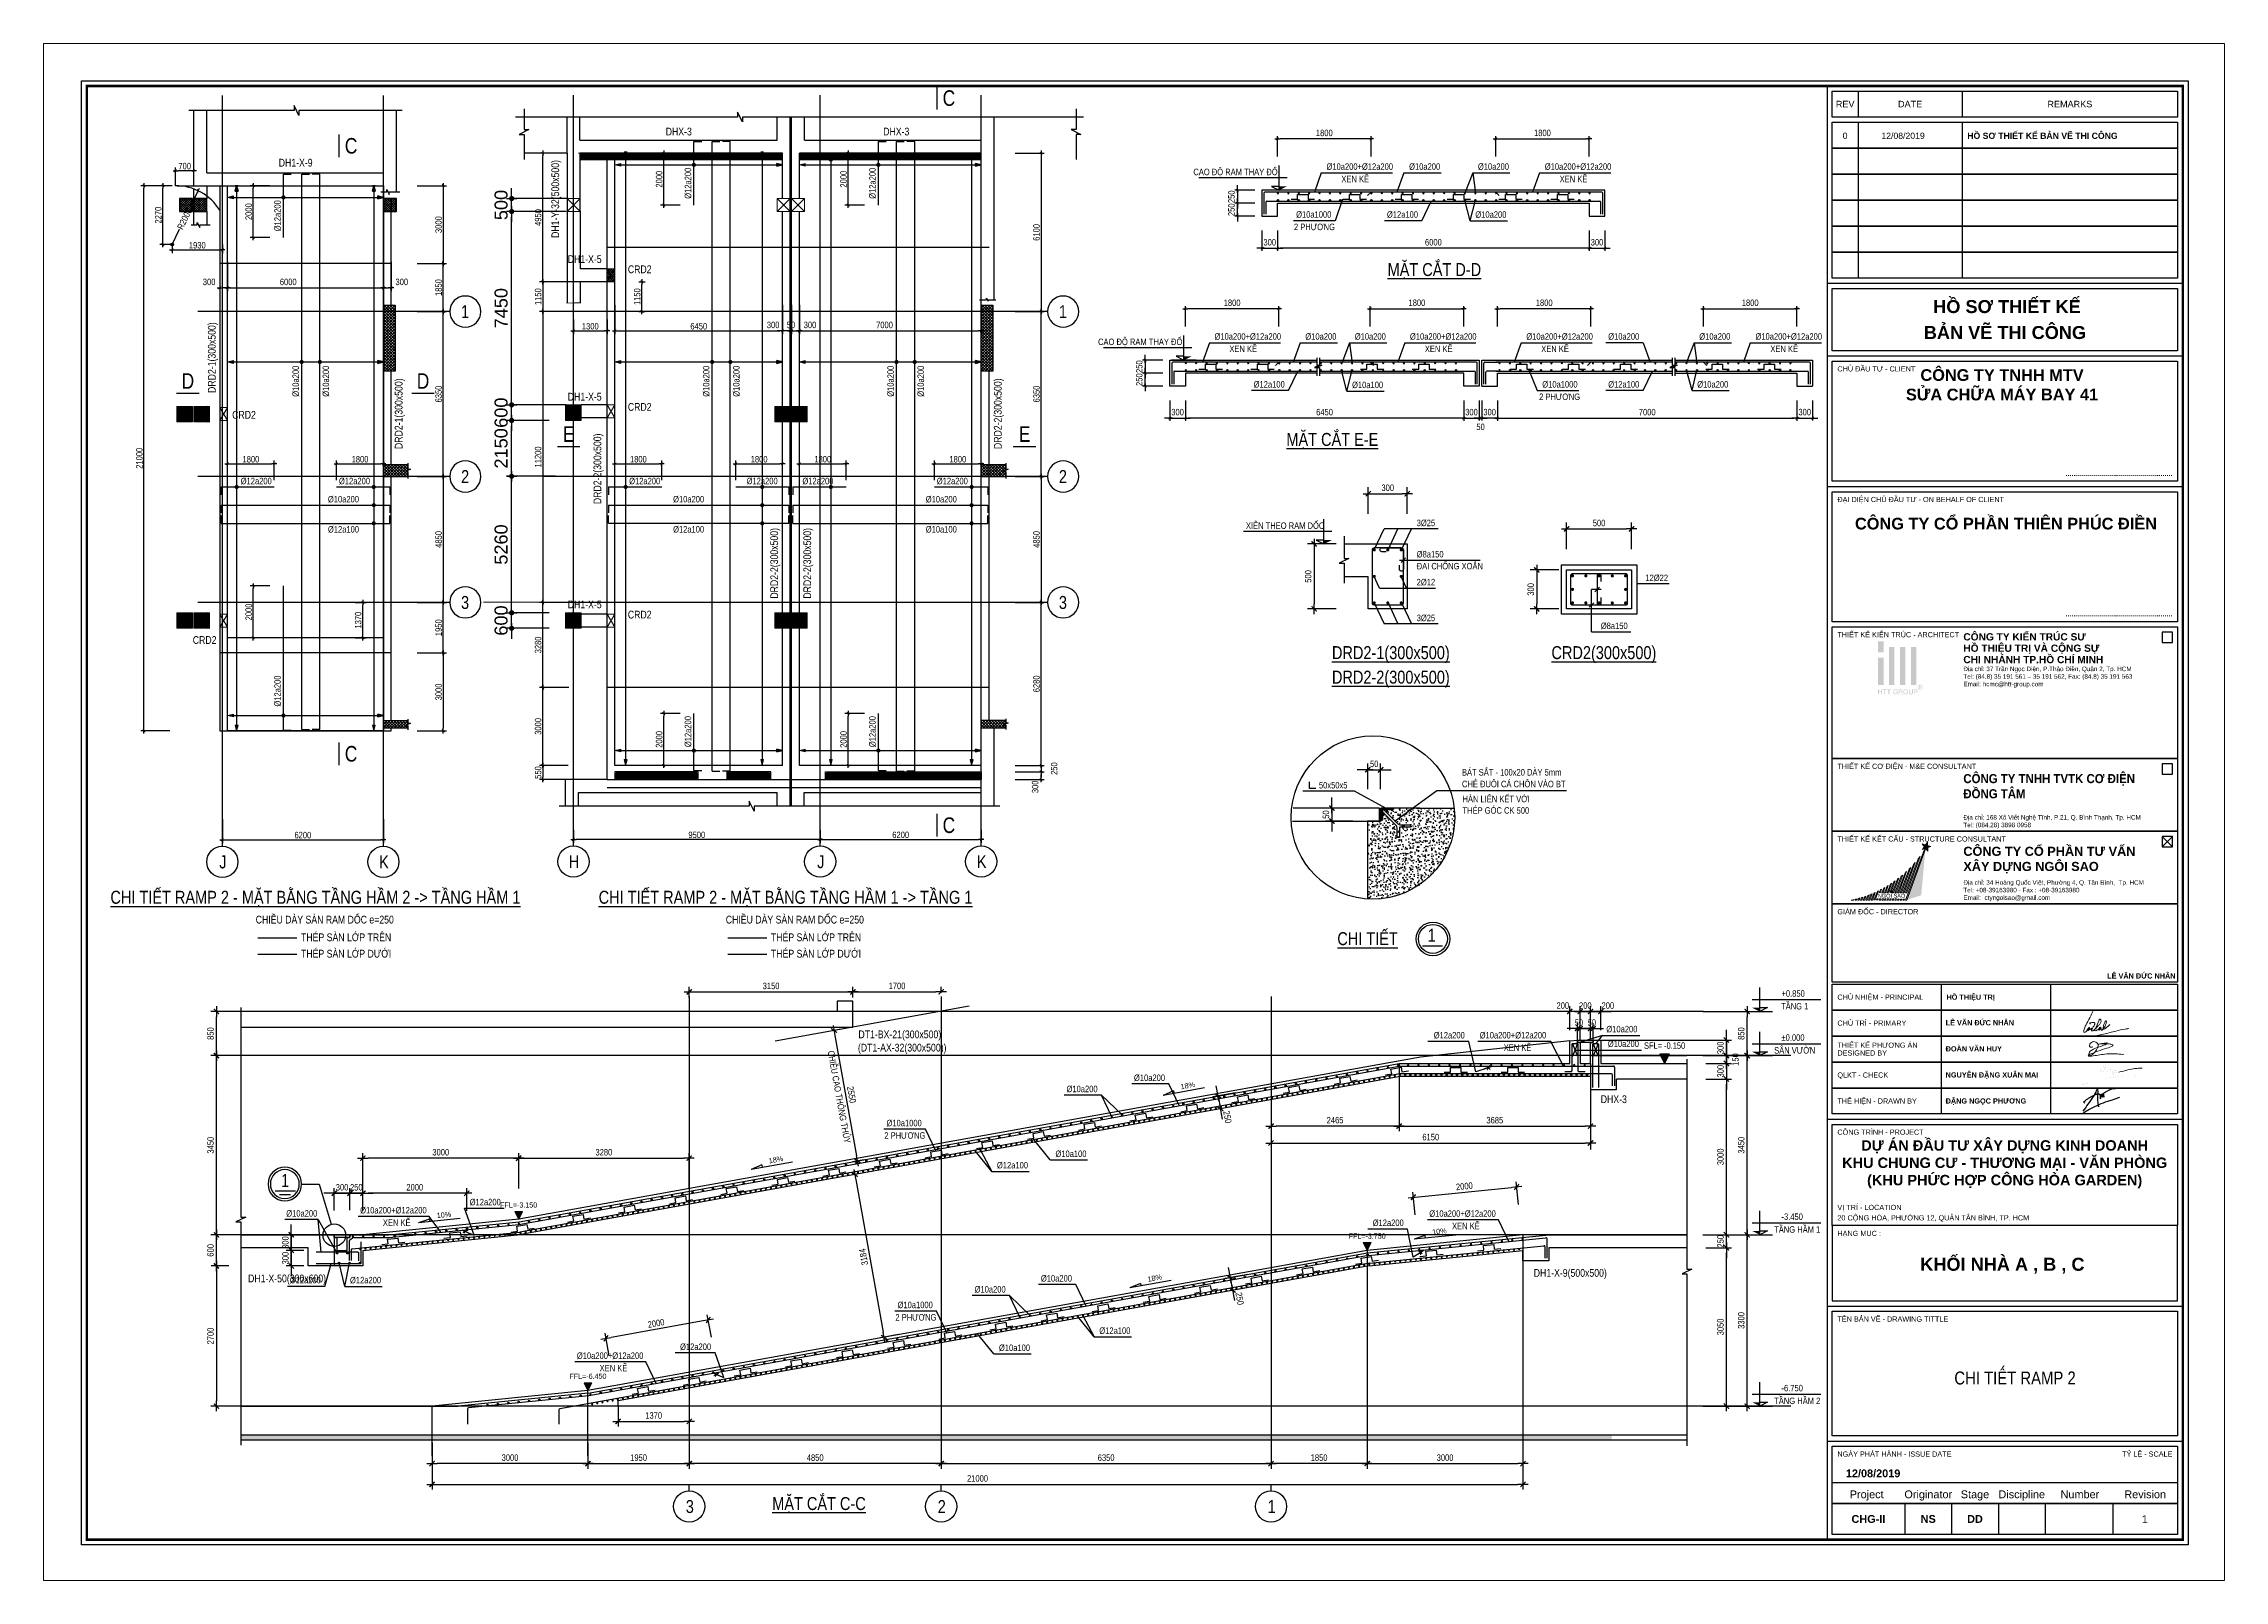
# Paper-space layout 'CHGII- NS-DD-C-G-RD-02' of a CAD drawing. Header units: millimetres. Extents: x -1 to 840, y 0 to 593.
# The model-space entities are those that its viewports show. They can reach past a viewport. Long polylines and large blocks are cut down to what shows.
import ezdxf
from ezdxf.enums import TextEntityAlignment as Align

# ---------------------------------------------------------------- set-up
doc = ezdxf.new("R2010")
doc.units = ezdxf.units.MM
doc.header["$LTSCALE"] = 100
doc.header["$PDSIZE"] = 5
for name, pattern in [('$0$CENTER', [2, 1.25, -0.25, 0.25, -0.25]), ('A8-Chi tiet ramp doc$0$CHI TIET RAMP DOC$0$Grid Line 200$0$Center101', [13, 10, -1, 1, -1]), ('CENTER', [2, 1.25, -0.25, 0.25, -0.25]), ('HIDDEN', [9.525, 6.35, -3.175]), ('HIDDEN5', [2.8375, 1.25, -1.5875]), ('MB_Luoi truc$0$HTT Hidden 21', [3, 2, -1])]:
    doc.linetypes.add(name, pattern=pattern)
for name, color, linetype in [('$0$12PM. GRID', 8, '$0$CENTER'), ('01PM. TEXT A', 3, 'Continuous'), ('02PM. TEXT B', 4, 'Continuous'), ('03PM. TEXT C', 1, 'Continuous'), ('04PM. THIN', 7, 'Continuous'), ('05PM. FRAME', 4, 'Continuous'), ('06PM. HIDDEN', 4, 'HIDDEN'), ('07PM. WACO', 6, 'Continuous'), ('08PM. SSS X', 6, 'Continuous'), ('10PM. REBAR', 1, 'Continuous'), ('11PM. DIM', 2, 'Continuous'), ('12PM. GRID', 8, 'CENTER'), ('13PM. HATCH', 8, 'Continuous'), ('6', 6, 'Continuous'), ('A8-Chi tiet ramp doc$0$CHI TIET RAMP DOC$0$Grid Line 200$0$Grid Line', 251, 'A8-Chi tiet ramp doc$0$CHI TIET RAMP DOC$0$Grid Line 200$0$Center101'), ('CHG_XX_Khung ten$0$TKTC', 1, 'Continuous'), ('CHU_B', 4, 'Continuous'), ('cot 500 dung +850', 1, 'Continuous'), ('dim', 1, 'Continuous'), ('Dim 50', 1, 'Continuous'), ('K_THUOC', 2, 'Continuous'), ('mb_cot tang 1-3$0$Concrete Line', 6, 'Continuous'), ('VLD1_L_TANG MONG- TANG TRET$0$07PM. WACO', 6, 'Continuous'), ('VLD1_LUOI TRUC TANGHAM$0$03PM. TEXT C', 1, 'Continuous'), ('VLD1_LUOI TRUC TANGHAM$0$05PM. FRAME', 4, 'Continuous'), ('VLD1_LUOI TRUC TANGHAM$0$11PM. DIM', 2, 'Continuous')]:
    doc.layers.add(name, color=color, linetype=linetype)
for name, color, linetype, lineweight in [('Ap0302_PC', 150, 'Continuous', 9), ('Ap0302_PC @ 1', 150, 'Continuous', 9), ('Ap0302_PC @ 150', 150, 'Continuous', 9), ('CHG_XX_Khung ten$0$TEXT', 7, 'Continuous', 15), ('COT', 5, 'Continuous', 13), ('DBAO', 3, 'Continuous', 13), ('DMo', 9, 'HIDDEN', 9), ('KTH', 154, 'Continuous', 9), ('TEXT', 7, 'Continuous', 15)]:
    doc.layers.add(name, color=color, linetype=linetype, lineweight=lineweight)
doc.layers.add('CHG_XX_Khung ten$0$A1 BORDER$0$DGIONG', color=7, linetype='Continuous', lineweight=13, true_color=0x29ffff)
doc.layers.add('CHG_XX_Khung ten$0$A1 BORDER$0$STICK', color=7, linetype='Continuous', lineweight=9, true_color=0xe60000)
doc.styles.add('[PMDC2013]STYLE', font='arial.ttf', dxfattribs={"width": 0.8})
doc.styles.add('A8-Chi tiet ramp doc$0$Arial_C', font='arial.ttf')
doc.styles.add('A8-Chi tiet ramp doc$0$CHI TIET RAMP DOC$0$VNI-HelveC', font='VHELVCN_0.TTF')
doc.styles.add('arial', font='arial.ttf')
doc.styles.add('CHG_XX_Khung ten$0$A1 BORDER$0$ARIAL', font='arial.ttf')
doc.styles.add('CHG_XX_Khung ten$0$A1 BORDER$0$Arial - Bold', font='arialbd.ttf', dxfattribs={"height": 2.5})
doc.styles.add('CHG_XX_Khung ten$0$A1 BORDER$0$Star-AvoBold', font='VAVOB_0.TTF')
doc.styles.add('CHG_XX_Khung ten$0$A1 BORDER$0$Title Block DD$0$ARIAL', font='arial.ttf')
doc.styles.add('CHG_XX_Khung ten$0$A1 BORDER$0$Title Block DD$0$Arial - Bold', font='arialbd.ttf', dxfattribs={"height": 2.5})
doc.styles.add('CHG_XX_Khung ten$0$arial', font='arial.ttf')
doc.styles.add('CHG_XX_Khung ten$0$Arial - Bold', font='arialbd.ttf')
doc.styles.add('CHG_XX_Khung ten$0$ArialB', font='arialbd.ttf')
doc.styles.add('CHG_XX_Khung ten$0$title block pccc$0$ARIAL', font='arial.ttf')
doc.styles.add('CHG_XX_Khung ten$0$title block pccc$0$Arial - Bold', font='arialbd.ttf', dxfattribs={"height": 2.5})
doc.styles.add('PMTEXT', font='vn_vni.shx')
doc.styles.add('VLD1_LUOI TRUC TANGHAM$0$[PMDC2013]STYLE', font='arial.ttf', dxfattribs={"width": 0.8})
doc.styles.add('VN', font='VHELVCB_0.TTF')
doc.dimstyles.new('1.100', dxfattribs={"dimtxt": 250, "dimasz": 100, "dimexe": 125, "dimexo": 0, "dimgap": 50, "dimtad": 1, "dimdec": 0, "dimrnd": 5, "dimzin": 0, "dimdsep": 46, "dimtxsty": '[PMDC2013]STYLE', "dimblk": 'TICK', "dimcen": 0, "dimdle": 300, "dimclrd": 2, "dimclre": 2, "dimclrt": 4, "dimadec": 0, "dimazin": 0, "dimtfac": 0.004, "dimtdec": 0, "dimtix": 1, "dimtmove": 2, "dimatfit": 3, "dimldrblk": 'TICK', "dimfxl": 1, "dimtvp": 0.8, "dimtolj": 1, "dimtzin": 0, "dimarcsym": 0})
doc.dimstyles.new('10', dxfattribs={"dimtxt": 250, "dimasz": 200, "dimexe": 250, "dimexo": 0, "dimgap": 100, "dimtad": 1, "dimdec": 0, "dimlfac": 0.1, "dimzin": 0, "dimdsep": 46, "dimtxsty": '[PMDC2013]STYLE', "dimblk": 'TICK', "dimcen": 0, "dimdle": 300, "dimclrd": 2, "dimclre": 2, "dimclrt": 4, "dimadec": 0, "dimazin": 0, "dimtfac": 0.004, "dimtdec": 0, "dimtix": 1, "dimtmove": 2, "dimatfit": 3, "dimldrblk": 'TICK', "dimfxl": 1, "dimtvp": 0.8, "dimtolj": 1, "dimtzin": 0, "dimarcsym": 0})
doc.dimstyles.new('20', dxfattribs={"dimtxt": 250, "dimasz": 200, "dimexe": 250, "dimexo": 0, "dimgap": 100, "dimtad": 1, "dimdec": 0, "dimlfac": 0.2, "dimzin": 0, "dimdsep": 46, "dimtxsty": '[PMDC2013]STYLE', "dimblk": 'TICK', "dimcen": 0, "dimdle": 300, "dimclrd": 2, "dimclre": 2, "dimclrt": 4, "dimadec": 0, "dimazin": 0, "dimtfac": 0.004, "dimtdec": 0, "dimtix": 1, "dimtmove": 2, "dimatfit": 3, "dimldrblk": 'TICK', "dimfxl": 1, "dimtvp": 0.8, "dimtolj": 1, "dimtzin": 0, "dimarcsym": 0})
doc.dimstyles.new('200', dxfattribs={"dimscale": 200, "dimtxt": 2.5, "dimasz": 1, "dimexe": 0, "dimexo": 0, "dimgap": 0.75, "dimtad": 1, "dimdec": 0, "dimrnd": 10, "dimzin": 9, "dimdsep": 46, "dimtxsty": 'arial', "dimblk1": 'DIMDOT', "dimblk2": 'DIMDOT', "dimsah": 1, "dimcen": 2, "dimdle": 3, "dimclre": 8, "dimclrt": 2, "dimadec": 0, "dimazin": 0, "dimtfac": 1, "dimtdec": 0, "dimtix": 1, "dimtmove": 2, "dimatfit": 3, "dimldrblk": 'DIMPIJL', "dimfxl": 1, "dimtvp": 1.8, "dimtolj": 1, "dimtzin": 0, "dimarcsym": 0})
doc.dimstyles.new('50', dxfattribs={"dimscale": 0, "dimtxt": 250, "dimasz": 100, "dimexe": 100, "dimexo": 0, "dimgap": 100, "dimtad": 1, "dimdec": 0, "dimlfac": 0.5, "dimzin": 12, "dimdsep": 46, "dimtxsty": '[PMDC2013]STYLE', "dimblk": 'TICK', "dimcen": -100, "dimclrd": 2, "dimclre": 2, "dimclrt": 4, "dimadec": 0, "dimazin": 3, "dimtfac": 1, "dimtdec": 0, "dimtix": 1, "dimtmove": 2, "dimatfit": 3, "dimldrblk": 'TICK', "dimfxl": 1, "dimtolj": 1, "dimlwd": -1, "dimlwe": -1, "dimarcsym": 0})
pattern_1 = [(315, (-401696.14, -235803.88), (56.126601, 56.126601), []), (45, (-401696.14, -235803.88), (-56.126601, 56.126601), [])]
pattern_2 = [(90, (0, 100), (-50, 3e-15), [])]

psp = doc.layouts.new('CHGII- NS-DD-C-G-RD-02')

msp = doc.modelspace()

# ---------------------------------------------------------------- texts
at = {"layer": '02PM. TEXT B', "style": '[PMDC2013]STYLE', "width": 0.8}
for s, p in [('BÁT SẮT - 100x20 DÀY 5mm', (138744.8, 31135.6)), ('CHẺ ĐUÔI CÁ CHÔN VÀO BT', (138744.8, 30684.8)), ('HÀN LIÊN KẾT VỚI', (138765.3, 30107.3)), ('THÉP GÓC CK 500', (138765.3, 29667))]:
    msp.add_text(s, height=250, dxfattribs=at).set_placement(p)
msp.add_text('50x50x5', height=250, dxfattribs=at).set_placement((133788.3, 30638.1), align=Align.CENTER)
at = {"layer": '03PM. TEXT C', "style": '[PMDC2013]STYLE', "width": 0.8}
msp.add_text('%%UCHI TIẾT', height=500, dxfattribs=at).set_placement((135111, 24602.7), align=Align.CENTER)
at = {"layer": 'TEXT', "style": 'VN'}
msp.add_text('CHI TIEÁT RAMP 2', height=500, dxfattribs=at).set_placement((160039.2, 7680.3), align=Align.CENTER)

# ---------------------------------------------------------------- blocks, each defined once
blk = doc.blocks.new('CHG_XX_Khung ten$0$A1 BORDER$0$HTT-Logo')
at = {"true_color": 0x134fb3}
h = blk.add_hatch(color=154, dxfattribs=at)
h.paths.add_polyline_path([(3, 29.1), (0, 29.1), (0, 23.1), (3, 23.1)])
h.paths.add_polyline_path([(3, 20.1), (0, 20.1), (0, 5.1), (3, 5.1)])
h.paths.add_polyline_path([(9, 26.1), (6, 26.1), (6, 5.1), (9, 5.1)])
h.paths.add_polyline_path([(15, 26.1), (12, 26.1), (12, 5.1), (15, 5.1)])
h.paths.add_polyline_path([(21, 26.1), (18, 26.1), (18, 5.1), (21, 5.1)])
h.paths.add_polyline_path([(2.1, 2.7), (1.8, 2.7), (1.8, 1.6), (0.4, 1.6), (0.4, 2.7), (0, 2.7), (0, 0), (0.4, 0), (0.4, 1.3), (1.8, 1.3), (1.8, 0), (2.1, 0)])
h.paths.add_polyline_path([(4.6, 2.7), (2.5, 2.7), (2.5, 2.4), (3.4, 2.4), (3.4, 0), (3.8, 0), (3.8, 2.4), (4.6, 2.4)])
h.paths.add_polyline_path([(7, 2.7), (4.8, 2.7), (4.8, 2.4), (5.7, 2.4), (5.7, 0), (6.1, 0), (6.1, 2.4), (7, 2.4)])
h.paths.add_polyline_path([(8.6, 1.4), (8.6, 1.4), (8.7, 1.6), (8.7, 1.7), (8.7, 1.9), (8.8, 2), (8.9, 2.2), (9, 2.3), (9.2, 2.4), (9.3, 2.4), (9.4, 2.4), (9.6, 2.4), (9.8, 2.4), (10, 2.4), (10.1, 2.3), (10.3, 2.2), (10.3, 2), (10.4, 1.9), (10.7, 1.9), (10.7, 2.1), (10.6, 2.3), (10.5, 2.4), (10.4, 2.5), (10.3, 2.6), (10.2, 2.7), (10.1, 2.7), (10, 2.7), (9.8, 2.7), (9.6, 2.7), (9.6, 2.7), (9.4, 2.7), (9.2, 2.7), (9.1, 2.6), (8.9, 2.6), (8.9, 2.6), (8.7, 2.5), (8.6, 2.4), (8.5, 2.2), (8.4, 2.1), (8.4, 2), (8.3, 1.8), (8.3, 1.7), (8.3, 1.5), (8.3, 1.3), (8.3, 1.3), (8.3, 1.1), (8.3, 0.9), (8.4, 0.8), (8.4, 0.6), (8.5, 0.6), (8.6, 0.4), (8.7, 0.3), (8.8, 0.2), (8.9, 0.1), (9, 0.1), (9.2, 0), (9.3, 0), (9.5, 0), (9.7, 0), (9.7, 0), (9.9, 0), (10.1, 0), (10.2, 0.1), (10.3, 0.1), (10.5, 0.2), (10.6, 0.3), (10.8, 0.4), (10.8, 1.4), (9.6, 1.4), (9.6, 1.1), (10.4, 1.1), (10.4, 0.6), (10.4, 0.5), (10.3, 0.4), (10.1, 0.4), (10, 0.3), (9.8, 0.3), (9.6, 0.3), (9.6, 0.3), (9.4, 0.3), (9.3, 0.3), (9.1, 0.4), (9, 0.5), (8.9, 0.6), (8.8, 0.8), (8.7, 0.9), (8.7, 1), (8.7, 1.2)])
h.paths.add_polyline_path([(13.2, 1.4), (13.3, 1.5), (13.3, 1.5), (13.4, 1.6), (13.4, 1.8), (13.5, 2), (13.5, 2.1), (13.4, 2.2), (13.3, 2.4), (13.3, 2.4), (13.2, 2.5), (13, 2.6), (13, 2.6), (12.9, 2.7), (12.7, 2.7), (12.5, 2.7), (11.3, 2.7), (11.3, 0), (11.7, 0), (11.7, 1.2), (12.1, 1.2), (12.1, 1.2), (12.3, 1.2), (12.4, 1.1), (12.5, 1.1), (12.6, 0.9), (12.7, 0.9), (12.8, 0.7), (12.9, 0.6), (13.2, 0), (13.7, 0), (13.2, 0.7), (13.1, 0.8), (13, 1), (12.9, 1.1), (12.9, 1.1), (12.7, 1.2), (12.9, 1.3), (13, 1.3)])
h.paths.add_polyline_path([(11.7, 1.5), (11.7, 2.4), (12.5, 2.4), (12.7, 2.4), (12.8, 2.4), (13, 2.3), (13.1, 2.1), (13.1, 2), (13.1, 1.9), (13, 1.7), (13, 1.6), (12.8, 1.6), (12.6, 1.5), (12.4, 1.5)], flags=16)
h.paths.add_polyline_path([(16.5, 1.4), (16.5, 1.6), (16.4, 1.8), (16.4, 1.9), (16.3, 2.1), (16.3, 2.1), (16.2, 2.2), (16.1, 2.4), (16, 2.5), (15.9, 2.6), (15.8, 2.6), (15.7, 2.7), (15.5, 2.7), (15.4, 2.7), (15.2, 2.7), (15.2, 2.7), (15, 2.7), (14.8, 2.7), (14.7, 2.6), (14.5, 2.6), (14.4, 2.5), (14.3, 2.4), (14.2, 2.3), (14.1, 2.1), (14, 2), (14, 1.8), (13.9, 1.7), (13.9, 1.5), (13.9, 1.3), (13.9, 1.3), (13.9, 1.1), (14, 1), (14, 0.8), (14.1, 0.6), (14.1, 0.6), (14.2, 0.5), (14.3, 0.3), (14.4, 0.2), (14.5, 0.1), (14.6, 0.1), (14.7, 0), (14.9, 0), (15, 0), (15.2, 0), (15.2, 0), (15.4, 0), (15.5, 0), (15.7, 0), (15.9, 0.1), (15.9, 0.1), (16, 0.2), (16.1, 0.3), (16.2, 0.5), (16.3, 0.6), (16.4, 0.7), (16.4, 0.8), (16.5, 1), (16.5, 1.2), (16.5, 1.3)])
h.paths.add_polyline_path([(14.3, 1.4), (14.3, 1.6), (14.3, 1.8), (14.4, 2), (14.5, 2.1), (14.6, 2.2), (14.7, 2.3), (14.9, 2.4), (15, 2.4), (15.2, 2.4), (15.4, 2.4), (15.5, 2.4), (15.7, 2.3), (15.8, 2.2), (15.9, 2.1), (16, 1.9), (16, 1.9), (16.1, 1.7), (16.1, 1.5), (16.1, 1.3), (16.1, 1.1), (16.1, 0.9), (16, 0.8), (16, 0.7), (15.9, 0.5), (15.8, 0.5), (15.7, 0.4), (15.5, 0.3), (15.4, 0.3), (15.2, 0.3), (15.1, 0.3), (15, 0.3), (14.8, 0.3), (14.7, 0.4), (14.5, 0.5), (14.4, 0.7), (14.4, 0.8), (14.3, 1), (14.3, 1.1), (14.3, 1.3)], flags=16)
h.paths.add_polyline_path([(17.3, 2.7), (17, 2.7), (17, 1.1), (17, 0.9), (17, 0.7), (17, 0.6), (17.1, 0.5), (17.1, 0.4), (17.2, 0.3), (17.3, 0.2), (17.4, 0.1), (17.5, 0), (17.7, 0), (17.8, 0), (18, 0), (18.2, 0), (18.4, 0), (18.5, 0), (18.7, 0.1), (18.7, 0.1), (18.8, 0.2), (18.9, 0.3), (19, 0.5), (19, 0.6), (19.1, 0.8), (19.1, 0.9), (19.1, 1.1), (19.1, 2.7), (18.7, 2.7), (18.7, 1.1), (18.7, 1.1), (18.7, 0.9), (18.7, 0.7), (18.6, 0.6), (18.6, 0.5), (18.5, 0.4), (18.4, 0.3), (18.2, 0.3), (18, 0.3), (17.9, 0.3), (17.7, 0.3), (17.6, 0.4), (17.5, 0.5), (17.4, 0.6), (17.3, 0.8), (17.3, 0.9), (17.3, 1.1)])
h.paths.add_polyline_path([(21.4, 1.3), (21.5, 1.3), (21.6, 1.4), (21.7, 1.6), (21.7, 1.7), (21.7, 1.9), (21.7, 2), (21.7, 2.1), (21.7, 2.3), (21.6, 2.4), (21.4, 2.5), (21.4, 2.6), (21.3, 2.6), (21.1, 2.7), (21, 2.7), (20.9, 2.7), (20.7, 2.7), (19.7, 2.7), (19.7, 0), (20, 0), (20, 1.1), (20.7, 1.1), (20.8, 1.1), (21, 1.1), (21.1, 1.1), (21.3, 1.2)])
h.paths.add_polyline_path([(20, 1.4), (20, 2.4), (20.7, 2.4), (20.9, 2.4), (21.1, 2.4), (21.2, 2.3), (21.3, 2.2), (21.3, 2.1), (21.4, 1.9), (21.4, 1.8), (21.3, 1.7), (21.2, 1.5), (21.1, 1.5), (20.9, 1.4), (20.7, 1.4)], flags=16)
h.paths.add_polyline_path([(23.9, 2.8), (24, 2.9), (24.1, 3), (24.2, 3.1), (24.3, 3.2), (24.4, 3.3), (24.4, 3.4), (24.5, 3.6), (24.5, 3.8), (24.5, 3.9), (24.5, 4), (24.5, 4.1), (24.5, 4.3), (24.4, 4.5), (24.3, 4.6), (24.3, 4.7), (24.2, 4.8), (24.1, 4.9), (24, 5), (23.8, 5.1), (23.8, 5.2), (23.6, 5.2), (23.4, 5.3), (23.3, 5.3), (23.1, 5.3), (23.1, 5.3), (22.9, 5.3), (22.8, 5.3), (22.6, 5.2), (22.4, 5.1), (22.4, 5.1), (22.2, 5), (22.1, 4.9), (22, 4.8), (21.9, 4.6), (21.9, 4.6), (21.8, 4.4), (21.8, 4.3), (21.7, 4.1), (21.7, 3.9), (21.7, 3.9), (21.8, 3.7), (21.8, 3.5), (21.8, 3.4), (21.9, 3.2), (22, 3.2), (22, 3), (22.2, 2.9), (22.3, 2.8), (22.4, 2.7), (22.5, 2.7), (22.6, 2.6), (22.8, 2.6), (23, 2.5), (23.1, 2.5), (23.2, 2.5), (23.3, 2.6), (23.5, 2.6), (23.7, 2.6), (23.8, 2.7)])
h.paths.add_polyline_path([(22.5, 2.9), (22.5, 3), (22.3, 3.1), (22.2, 3.2), (22.1, 3.4), (22.1, 3.4), (22, 3.6), (22, 3.8), (22, 3.9), (22, 4), (22, 4.2), (22, 4.4), (22.1, 4.5), (22.2, 4.6), (22.3, 4.7), (22.4, 4.8), (22.6, 4.9), (22.6, 5), (22.8, 5), (23, 5.1), (23.1, 5.1), (23.2, 5.1), (23.4, 5.1), (23.5, 5), (23.7, 4.9), (23.8, 4.9), (23.9, 4.8), (24, 4.6), (24.1, 4.5), (24.2, 4.4), (24.2, 4.3), (24.3, 4.1), (24.3, 3.9), (24.3, 3.8), (24.3, 3.7), (24.2, 3.5), (24.1, 3.4), (24.1, 3.3), (24, 3.1), (23.8, 3), (23.7, 2.9), (23.6, 2.9), (23.5, 2.8), (23.3, 2.8), (23.1, 2.8), (23, 2.8), (22.9, 2.8), (22.7, 2.8)], flags=16)
h.paths.add_polyline_path([(22.5, 3.2), (22.5, 4.7), (23, 4.7), (23.2, 4.6), (23.4, 4.6), (23.5, 4.5), (23.6, 4.5), (23.7, 4.3), (23.7, 4.2), (23.6, 4.1), (23.6, 4), (23.4, 3.9), (23.2, 3.8), (23.4, 3.7), (23.5, 3.6), (23.6, 3.5), (23.8, 3.2), (23.5, 3.2), (23.3, 3.4), (23.2, 3.6), (23.1, 3.7), (23.1, 3.7), (22.9, 3.8), (22.9, 3.8), (22.8, 3.8), (22.8, 3.2)], flags=0)
h.paths.add_polyline_path([(22.8, 4), (22.8, 4.4), (23, 4.4), (23.1, 4.4), (23.3, 4.4), (23.4, 4.3), (23.4, 4.2), (23.3, 4.1), (23.2, 4), (23, 4)], flags=0)
blk = doc.blocks.new('CHG_XX_Khung ten')
at = {"layer": 'CHG_XX_Khung ten$0$A1 BORDER$0$DGIONG'}
h = blk.add_hatch(color=256, dxfattribs=at)
h.paths.add_polyline_path([(724.94, 283.19), (724.15, 281.97), (717.19, 263.38), (717.7, 263.38)])
h.paths.add_polyline_path([(722.81, 280.17), (722.1, 279.22), (717.21, 266.21), (717.72, 266.21)], flags=17)
h.paths.add_polyline_path([(720.93, 277.8), (720.27, 277.04), (716.19, 266.22), (716.7, 266.22)])
h.paths.add_polyline_path([(719.23, 275.93), (718.6, 275.29), (715.18, 266.22), (715.69, 266.22)])
h.paths.add_polyline_path([(717.65, 274.38), (717.03, 273.81), (714.16, 266.22), (714.67, 266.22)])
h.paths.add_polyline_path([(716.14, 273.03), (715.61, 272.59), (713.15, 266.22), (713.66, 266.22)])
h.paths.add_polyline_path([(714.69, 271.86), (714.17, 271.45), (712.13, 266.23), (712.64, 266.23)])
h.paths.add_polyline_path([(713.29, 270.81), (712.76, 270.43), (711.57, 267.46), (712.07, 267.47)])
h.paths.add_polyline_path([(710.1, 266.23), (710.61, 266.24), (711.93, 269.87), (711.48, 269.56)])
h.paths.add_polyline_path([(710.61, 269.02), (710.13, 268.73), (709.08, 266.24), (709.59, 266.24)])
h.paths.add_polyline_path([(709.31, 268.26), (708.82, 267.97), (708.07, 266.24), (708.58, 266.24)])
h.paths.add_polyline_path([(708.04, 267.56), (707.54, 267.3), (707.05, 266.25), (707.56, 266.25)])
h.paths.add_polyline_path([(716.84, 263.8), (716.33, 263.8), (716.18, 263.38), (716.69, 263.38)])
h.paths.add_polyline_path([(715.67, 263.39), (715.82, 263.8), (715.32, 263.8), (715.16, 263.39)])
h.paths.add_polyline_path([(714.15, 263.39), (714.65, 263.39), (714.8, 263.8), (714.3, 263.8)])
h.paths.add_polyline_path([(713.13, 263.39), (713.64, 263.4), (713.79, 263.81), (713.28, 263.81)])
h.paths.add_polyline_path([(712.77, 263.81), (712.27, 263.81), (712.11, 263.39), (712.62, 263.4)])
h.paths.add_polyline_path([(711.25, 263.81), (711.1, 263.4), (711.61, 263.4), (711.76, 263.81)])
h.paths.add_polyline_path([(710.59, 263.4), (710.74, 263.82), (710.24, 263.82), (710.08, 263.4)])
h.paths.add_polyline_path([(709.73, 263.82), (709.22, 263.82), (709.07, 263.41), (709.57, 263.41)])
h.paths.add_polyline_path([(708.71, 263.82), (708.21, 263.82), (708.05, 263.41), (708.56, 263.41)])
h.paths.add_polyline_path([(707.54, 263.41), (707.69, 263.83), (707.19, 263.83), (707.03, 263.41)])
h.paths.add_polyline_path([(706.68, 263.83), (706.17, 263.83), (706.02, 263.42), (706.53, 263.42)])
h.paths.add_polyline_path([(705, 263.42), (705.51, 263.42), (706.79, 266.93), (706.4, 266.74)])
h.paths.add_polyline_path([(703.97, 263.37), (704.48, 263.37), (705.57, 266.36), (705.14, 266.17)])
h.paths.add_polyline_path([(704.36, 265.84), (703.91, 265.65), (702.96, 263.38), (703.46, 263.38)])
h.paths.add_polyline_path([(703.17, 265.37), (702.69, 265.19), (701.94, 263.38), (702.45, 263.38)])
h.paths.add_polyline_path([(702, 264.94), (701.5, 264.77), (700.92, 263.38), (701.43, 263.38)])
h.paths.add_polyline_path([(700.84, 264.56), (700.33, 264.4), (699.91, 263.39), (700.42, 263.39)])
h.paths.add_polyline_path([(699.7, 264.21), (699.18, 264.06), (698.89, 263.39), (699.4, 263.39)])
h.paths.add_polyline_path([(698.57, 263.9), (698.04, 263.77), (697.87, 263.38), (698.38, 263.39)])
h.paths.add_polyline_path([(697.37, 263.39), (697.45, 263.63), (696.91, 263.51), (696.35, 263.38)])
blk.add_hatch(color=256, dxfattribs=at).paths.add_polyline_path([(724.92, 283.21), (717.68, 263.38), (723.28, 265.27)])
at = {"layer": 'CHG_XX_Khung ten$0$A1 BORDER$0$STICK'}
for points in [[(723.71, 282.88), (725.74, 285.75), (725.8, 282.26), (723.67, 285.06), (727.02, 284.03)], [(725.76, 284.41), (724.96, 284.66), (724.49, 283.98), (724.99, 283.32), (725.77, 283.6)], [(711.25, 266.22), (711.64, 267.39), (712.01, 266.22), (711.02, 266.95), (712.24, 266.93)], [(711.87, 266.67), (711.78, 266.94), (711.49, 266.94), (711.4, 266.67), (711.63, 266.5)]]:
    blk.add_hatch(color=256, dxfattribs=at).paths.add_polyline_path(points)
for p, q in [((687, 577), (687, 17)), ((687, 501), (824, 501)), ((687, 473), (824, 473)), ((687, 422.69), (824, 422.69)), ((816, 283.93), (820, 287.93)), ((820, 283.93), (816, 287.93)), ((687, 179), (824, 179)), ((687, 107), (824, 107)), ((687, 55), (824, 55))]:
    blk.add_line(p, q)
at = {"linetype": 'Continuous'}
for p, q in [((699, 575), (699, 565)), ((739, 575), (739, 565)), ((699, 563), (699, 503)), ((739, 563), (739, 503)), ((689, 39), (822, 39)), ((716.98, 31), (716.98, 19)), ((734.98, 31), (734.98, 19)), ((752.98, 31), (752.98, 19)), ((770.98, 31), (770.98, 19)), ((797, 31), (797, 19))]:
    blk.add_line(p, q, dxfattribs=at)
at = {"color": 9, "linetype": 'Continuous'}
for p, q in [((731, 231), (731, 181)), ((773, 231), (773, 181))]:
    blk.add_line(p, q, dxfattribs=at)
for points in [[(15, 579), (826, 579), (826, 15), (15, 15)], [(816, 362.62), (820, 362.62), (820, 366.62), (816, 366.62)], [(816, 311.93), (820, 311.93), (820, 315.93), (816, 315.93)], [(816, 283.93), (820, 283.93), (820, 287.93), (816, 287.93)]]:
    blk.add_lwpolyline(points, close=True)
at = {"color": 4, "linetype": 'Continuous', "const_width": 1}
blk.add_lwpolyline([(17, 577), (824, 577), (824, 17), (17, 17)], close=True, dxfattribs=at)
at = {"linetype": 'Continuous'}
for points in [[(822, 565), (689, 565), (689, 575), (822, 575)], [(822, 553), (689, 553), (689, 563), (822, 563)], [(822, 543), (689, 543), (689, 553), (822, 553)], [(822, 533), (689, 533), (689, 543), (822, 543)], [(822, 523), (689, 523), (689, 533), (822, 533)], [(822, 513), (689, 513), (689, 523), (822, 523)], [(822, 503), (689, 503), (689, 513), (822, 513)], [(689, 499), (822, 499), (822, 475), (689, 475)], [(689, 368.62), (822, 368.62), (822, 317.93), (689, 317.93)], [(689, 317.93), (822, 317.93), (822, 289.93), (689, 289.93)], [(689, 289.93), (822, 289.93), (822, 261.93), (689, 261.93)], [(689, 177), (822, 177), (822, 138), (689, 138)], [(689, 109), (822, 109), (822, 138), (689, 138)], [(689, 105), (822, 105), (822, 57), (689, 57)], [(689, 53), (822, 53), (822, 31), (689, 31)], [(822, 19), (689, 19), (689, 31), (822, 31)]]:
    blk.add_lwpolyline(points, close=True, dxfattribs=at)
at = {"color": 9, "linetype": 'Continuous'}
for points in [[(689, 261.93), (822, 261.93), (822, 231.73), (689, 231.73)], [(822, 221), (689, 221), (689, 231), (822, 231)], [(822, 211), (689, 211), (689, 221), (822, 221)], [(822, 201), (689, 201), (689, 211), (822, 211)], [(822, 191), (689, 191), (689, 201), (822, 201)], [(822, 181), (689, 181), (689, 191), (822, 191)]]:
    blk.add_lwpolyline(points, close=True, dxfattribs=at)
blk.add_lwpolyline([(822, 211), (689, 211), (822, 211)], dxfattribs=at)
at = {"color": 1}
for points in [[(785.43, 181.21), (786.17, 181.73), (788.31, 183), (790.34, 184), (791.77, 184.64), (795.08, 185.91), (796.87, 186.5), (799.7, 187.42)], [(785.63, 182.08), (787.56, 184.76), (789.61, 187.7), (790.35, 188.98), (790.79, 189.92), (791.06, 190.59), (791.21, 189.09), (791.18, 188.31), (791.14, 187.75), (791.09, 186.47), (791.21, 185.58), (791.42, 184.31), (791.51, 183.99), (791.51, 183.74)], [(786.29, 185.19), (785.86, 185.61), (786.06, 185.86), (787.11, 186.7), (788.17, 187.35), (789.1, 187.9), (790.12, 188.41), (790.69, 188.61), (791.04, 188.74), (791.47, 188.79), (791.73, 188.72), (791.92, 188.61), (792.08, 188.33), (792.16, 188.06), (792.21, 187.84), (792.21, 187.27), (792.2, 187.05), (792.23, 186.85), (792.39, 187.1), (792.48, 187.84), (792.46, 188.12), (792.44, 188.61), (792.46, 188.03), (792.53, 187.67), (792.73, 187.74), (792.86, 187.87), (792.9, 188.09), (792.9, 188.28), (792.87, 188.7), (792.91, 188.19), (792.93, 187.79), (792.94, 187.69), (793.11, 187.61), (793.31, 187.73), (793.45, 187.93), (793.48, 188.22), (793.48, 188.64), (793.48, 189.05), (793.48, 188.49), (793.56, 187.84), (793.63, 187.45), (793.48, 188.6), (793.51, 188.92), (794.2, 189.45), (794.72, 189.76), (795.44, 190.17), (796.2, 190.5), (796.65, 190.69), (797.26, 190.79), (797.77, 190.74), (797.95, 190.55)]]:
    blk.add_spline(points, degree=3, dxfattribs=at)
at = {"layer": 'CHG_XX_Khung ten$0$A1 BORDER$0$DGIONG'}
for points in [[(720.93, 277.8), (716.7, 266.22), (716.19, 266.22), (720.27, 277.04), (720.93, 277.8)], [(724.94, 283.19), (717.7, 263.38), (717.19, 263.38), (724.15, 281.97), (724.94, 283.19)], [(722.81, 280.17), (717.72, 266.21), (717.21, 266.21), (722.1, 279.22), (722.81, 280.17)], [(710.61, 269.02), (709.59, 266.24), (709.08, 266.24), (710.13, 268.73), (710.61, 269.02)], [(711.93, 269.87), (710.61, 266.24), (710.1, 266.23), (711.48, 269.56), (711.93, 269.87)], [(713.29, 270.81), (712.07, 267.47), (711.57, 267.46), (712.76, 270.43), (713.29, 270.81)], [(714.69, 271.86), (712.64, 266.23), (712.13, 266.23), (714.17, 271.45), (714.69, 271.86)], [(716.14, 273.03), (713.66, 266.22), (713.15, 266.22), (715.61, 272.59), (716.14, 273.03)], [(717.65, 274.38), (714.67, 266.22), (714.16, 266.22), (717.03, 273.81), (717.65, 274.38)], [(719.23, 275.93), (715.69, 266.22), (715.18, 266.22), (718.6, 275.29), (719.23, 275.93)], [(697.45, 263.63), (697.37, 263.39), (696.35, 263.38), (696.91, 263.51), (697.45, 263.63)], [(698.57, 263.9), (698.38, 263.39), (697.87, 263.38), (698.04, 263.77), (698.57, 263.9)], [(699.7, 264.21), (699.4, 263.39), (698.89, 263.39), (699.18, 264.06), (699.7, 264.21)], [(700.84, 264.56), (700.42, 263.39), (699.91, 263.39), (700.33, 264.4), (700.84, 264.56)], [(702, 264.94), (701.43, 263.38), (700.92, 263.38), (701.5, 264.77), (702, 264.94)], [(703.17, 265.37), (702.45, 263.38), (701.94, 263.38), (702.69, 265.19), (703.17, 265.37)], [(704.36, 265.84), (703.46, 263.38), (702.96, 263.38), (703.91, 265.65), (704.36, 265.84)], [(705.57, 266.36), (704.48, 263.37), (703.97, 263.37), (705.14, 266.17), (705.57, 266.36)], [(706.79, 266.93), (705.51, 263.42), (705, 263.42), (706.4, 266.74), (706.79, 266.93)], [(708.04, 267.56), (707.56, 266.25), (707.05, 266.25), (707.54, 267.3), (708.04, 267.56)], [(709.31, 268.26), (708.58, 266.24), (708.07, 266.24), (708.82, 267.97), (709.31, 268.26)]]:
    blk.add_lwpolyline(points, dxfattribs=at)
for points in [[(706.53, 263.42), (706.68, 263.83), (706.17, 263.83), (706.02, 263.42)], [(707.54, 263.41), (707.69, 263.83), (707.19, 263.83), (707.03, 263.41)], [(708.56, 263.41), (708.71, 263.82), (708.21, 263.82), (708.05, 263.41)], [(709.57, 263.41), (709.73, 263.82), (709.22, 263.82), (709.07, 263.41)], [(710.59, 263.4), (710.74, 263.82), (710.24, 263.82), (710.08, 263.4)], [(711.61, 263.4), (711.76, 263.81), (711.25, 263.81), (711.1, 263.4)], [(712.62, 263.4), (712.77, 263.81), (712.27, 263.81), (712.11, 263.39)], [(713.64, 263.4), (713.79, 263.81), (713.28, 263.81), (713.13, 263.39)], [(714.65, 263.39), (714.8, 263.8), (714.3, 263.8), (714.15, 263.39)], [(715.67, 263.39), (715.82, 263.8), (715.32, 263.8), (715.16, 263.39)], [(716.69, 263.38), (716.84, 263.8), (716.33, 263.8), (716.18, 263.38)]]:
    blk.add_lwpolyline(points, close=True, dxfattribs=at)
at = {"layer": 'CHG_XX_Khung ten$0$A1 BORDER$0$STICK'}
for p, q in [((723.71, 282.88), (725.74, 285.75)), ((725.74, 285.75), (725.8, 282.26)), ((723.67, 285.06), (727.02, 284.03)), ((725.8, 282.26), (723.67, 285.06)), ((727.02, 284.03), (723.71, 282.88)), ((711.02, 266.95), (712.24, 266.93)), ((712.01, 266.22), (711.02, 266.95)), ((712.24, 266.93), (711.25, 266.22)), ((711.64, 267.39), (712.01, 266.22))]:
    blk.add_line(p, q, dxfattribs=at)
at = {"layer": 'CHG_XX_Khung ten$0$TEXT', "color": 1}
blk.add_lwpolyline([(801.29, 204.04, -0.124137), (800.16, 204.02, 0.028888), (797.25, 204.19, 0.026156), (793.98, 204.04, 0.007061), (788.86, 203.28, -0.091769), (787.85, 203.27, -0.25841), (787.51, 203.62, -0.039719), (788.28, 204, -0.004242), (791.23, 205.18, -0.019244), (794.8, 206.31, 0.094204), (797.02, 207.28, 0.504882), (796.98, 207.63, 0.07616), (796.3, 207.87, 0.041135), (794.97, 208.03, 0.034641), (791.34, 207.9, 0.01407), (792.8, 208.12, 0.003668), (794.71, 208.36, -0.800617), (794.79, 208.18, -0.093248), (793.21, 207.32, 0.020479), (791.05, 206.59, 0.096842), (788.38, 205.18, 0.259163), (787.77, 203.63, 0.564182), (788.17, 203.39, 0.087383), (789.69, 204.36, 0.156422), (791.35, 207.23, 0.228987), (790.91, 208.45, 0.272068), (789.19, 208.76, 0.293527), (788.08, 207.43, 0.171419), (788.25, 206.94, 0.281707), (788.69, 206.7, 0.217513), (789.34, 206.92)], format="xyb", dxfattribs=at)
at = {"layer": 'CHG_XX_Khung ten$0$TEXT', "color": 1, "const_width": 0.0121}
for points in [[(806.31, 195.73, -0.026807), (805.12, 195.66, 0.027369), (800.25, 195.52, 0.022423), (795.26, 194.89, 0.038275), (791.04, 194.04, 0.053272), (785.95, 192.37, 0.118692), (783.44, 190.96)], [(791.6, 198.34, 0.143835), (794.1, 199.89, -0.075685), (793.5, 197.02, -0.172299), (794.95, 199.92, -0.299798), (795.6, 198.96, -0.170508), (795.36, 197.75, 0.168316), (795.11, 197.03)], [(791.95, 196.04, -0.054469), (792.33, 197.1, 0.103257), (792.78, 199.38)], [(797.47, 197.92, 0.401177), (797.3, 198.32, 0.483935), (795.9, 197.43, 0.196997), (796.02, 196.61, 0.296639), (796.38, 196.53, 0.183057), (797.12, 197.39)], [(797.48, 198.09, 0.142769), (797.07, 197.1, 0.220826), (797.29, 196.56, 0.106687), (798.07, 198.16, 0.181562), (797.64, 197.4, -0.039872), (797.25, 196.09, -0.060225), (798.09, 197.69, 0.017174), (797.52, 196.45, -0.149286), (799.3, 197.16)]]:
    blk.add_lwpolyline(points, format="xyb", dxfattribs=at)
at = {"layer": 'CHG_XX_Khung ten$0$TEXT', "color": 1}
for centre, radius, start, end in [((793.37, 230.45), 33.81, 280.11848, 286.33729), ((808.51, 174.85), 23.83, 90.54478, 103.67882)]:
    blk.add_arc(centre, radius, start, end, dxfattribs=at)
for points in [[(789.62, 220.97), (786.72, 215.31), (785.87, 213.03), (785.94, 212.46), (786.42, 212.53), (787.18, 213.24), (787.77, 213.73), (788.12, 214.16), (788.07, 214.29), (787.94, 214.27), (787.28, 213.56), (787.2, 213.33), (787.26, 213.21), (787.44, 213.16), (787.7, 213.23), (788.87, 214.02)], [(786.22, 211.12), (786.28, 210.87), (786.71, 210.78), (801.78, 213.69), (803.18, 213.88)], [(788.4, 215.73), (788.18, 215.82), (788.21, 216), (788.32, 216.07), (788.7, 216.16), (789.23, 216.24), (789.76, 216.24), (790.01, 216.08), (790.1, 215.79), (790.05, 215.41), (788.96, 213.65), (788.88, 213.4), (788.88, 213.13), (789, 213.02), (789.17, 213.01), (789.51, 213.17), (790.77, 214.27), (791.67, 215.27), (792.3, 216.07), (792.5, 216.66), (792.49, 217.11), (792.33, 217.45), (792.13, 217.58), (791.94, 217.52), (791.73, 217.16), (790.12, 213.5), (790.04, 213.21), (790.14, 213.12), (791.53, 213.7), (792.32, 214.06), (792.42, 214.24), (792.36, 214.39), (792.17, 214.35), (791.86, 214.12), (791.68, 213.82), (791.57, 213.47), (791.67, 213.35), (791.96, 213.42), (792.51, 213.89), (792.61, 213.78), (792.55, 213.52), (792.61, 213.3), (792.77, 213.25), (793.05, 213.46), (794.1, 214.86), (794.42, 215.85), (794.57, 216.45), (794.53, 216.83), (794.42, 216.89), (794.27, 216.8), (794.14, 216.57), (793.62, 215.47), (793.41, 214.74), (793.36, 214.18), (793.41, 213.82), (793.56, 213.67), (793.77, 213.71), (794.19, 213.99), (795.35, 214.98), (795.89, 215.51)]]:
    blk.add_spline(points, degree=3, dxfattribs=at)
at = {"layer": 'Defpoints', "color": 1, "ltscale": 2}
for points in [[(40.06, 594), (0, 594), (0, 554)], [(800.94, 594), (841, 594), (841, 554)], [(40.06, 0), (0, 0), (0, 40)], [(800.94, 0), (841, 0), (841, 40)]]:
    blk.add_lwpolyline(points, dxfattribs=at)
at = {"xscale": 0.7, "yscale": 0.7, "zscale": 0.7}
blk.add_blockref('CHG_XX_Khung ten$0$A1 BORDER$0$HTT-Logo', (706.68, 342.64), dxfattribs=at)
for s, height, style, p in [('REV', 2.5, 'CHG_XX_Khung ten$0$A1 BORDER$0$ARIAL', (694, 570)), ('DATE', 2.5, 'CHG_XX_Khung ten$0$A1 BORDER$0$ARIAL', (719, 570)), ('REMARKS', 2.5, 'CHG_XX_Khung ten$0$A1 BORDER$0$ARIAL', (780.5, 570)), ('0', 2.39, 'CHG_XX_Khung ten$0$arial', (693.97, 557.78)), ('12/08/2019', 2.389, 'CHG_XX_Khung ten$0$arial', (716.29, 557.78)), ('12/08/2019', 3, 'CHG_XX_Khung ten$0$A1 BORDER$0$Arial - Bold', (704.75, 42.57)), ('Project', 3, 'CHG_XX_Khung ten$0$A1 BORDER$0$ARIAL', (702.28, 34.5)), ('Originator', 3, 'CHG_XX_Khung ten$0$A1 BORDER$0$ARIAL', (725.98, 34.5)), ('Stage', 3, 'CHG_XX_Khung ten$0$A1 BORDER$0$ARIAL', (743.98, 34.5)), ('Discipline', 3, 'CHG_XX_Khung ten$0$A1 BORDER$0$ARIAL', (761.98, 34.5)), ('Number', 3, 'CHG_XX_Khung ten$0$A1 BORDER$0$ARIAL', (784.37, 34.5)), ('Revision', 3, 'CHG_XX_Khung ten$0$A1 BORDER$0$ARIAL', (809.5, 34.5)), ('CHG-II', 3, 'CHG_XX_Khung ten$0$A1 BORDER$0$Arial - Bold', (702.94, 25)), ('NS', 3, 'CHG_XX_Khung ten$0$A1 BORDER$0$Arial - Bold', (725.98, 25)), ('DD', 3, 'CHG_XX_Khung ten$0$A1 BORDER$0$Arial - Bold', (743.98, 25)), ('1', 3, 'CHG_XX_Khung ten$0$arial', (809.36, 24.93))]:
    blk.add_text(s, height=height, dxfattribs=dict(style=style)).set_placement(p, align=Align.MIDDLE_CENTER)
for s, height, style, p in [('HỒ SƠ THIẾT KẾ BẢN VẼ THI CÔNG', 2.3887, 'CHG_XX_Khung ten$0$ArialB', (741, 557.78)), ('CHỦ ĐẦU TƯ - CLIENT', 2, 'CHG_XX_Khung ten$0$A1 BORDER$0$Title Block DD$0$ARIAL', (691, 468)), ('ĐẠI DIỆN CHỦ ĐẦU TƯ - ON BEHALF OF CLIENT ', 2, 'CHG_XX_Khung ten$0$A1 BORDER$0$Title Block DD$0$ARIAL', (691, 417.69)), ('THIẾT KẾ KIẾN TRÚC - ARCHITECT', 2, 'CHG_XX_Khung ten$0$A1 BORDER$0$ARIAL', (691, 365.62)), ('THIẾT KẾ CƠ ĐIỆN - M&E CONSULTANT', 2, 'CHG_XX_Khung ten$0$A1 BORDER$0$ARIAL', (691, 314.93)), ('THIẾT KẾ KẾT CẤU - STRUCTURE CONSULTANT', 2, 'CHG_XX_Khung ten$0$A1 BORDER$0$ARIAL', (691, 286.93)), ('GIÁM ĐỐC - DIRECTOR', 2, 'CHG_XX_Khung ten$0$title block pccc$0$ARIAL', (691, 258.93)), ('CHỦ NHIỆM - PRINCIPAL', 2, 'CHG_XX_Khung ten$0$title block pccc$0$ARIAL', (691, 226)), ('HỒ THIỆU TRỊ', 2, 'CHG_XX_Khung ten$0$title block pccc$0$Arial - Bold', (733, 226)), ('CHỦ TRÌ - PRIMARY', 2, 'CHG_XX_Khung ten$0$title block pccc$0$ARIAL', (691, 216)), ('LÊ VĂN ĐỨC NHÂN', 2.0073, 'CHG_XX_Khung ten$0$Arial - Bold', (732.68, 216.13)), ('THIẾT KẾ PHƯƠNG ÁN', 2, 'CHG_XX_Khung ten$0$title block pccc$0$ARIAL', (691, 207.5)), ('DESIGNED BY', 2, 'CHG_XX_Khung ten$0$title block pccc$0$ARIAL', (691, 204.5)), ('ĐOÀN VĂN HUY', 2.0073, 'CHG_XX_Khung ten$0$Arial - Bold', (732.68, 206.09)), ('QLKT - CHECK', 2, 'CHG_XX_Khung ten$0$title block pccc$0$ARIAL', (691, 196)), ('NGUYỄN ĐẶNG XUÂN MAI', 2.0073, 'CHG_XX_Khung ten$0$Arial - Bold', (732.68, 196.05)), ('THỂ HIỆN - DRAWN BY', 2, 'CHG_XX_Khung ten$0$title block pccc$0$ARIAL', (691, 186)), ('ĐẶNG NGỌC PHƯƠNG', 2.0073, 'CHG_XX_Khung ten$0$Arial - Bold', (732.68, 186.02)), ('CÔNG TRÌNH - PROJECT', 2, 'CHG_XX_Khung ten$0$A1 BORDER$0$ARIAL', (691, 174)), ('VỊ TRÍ - LOCATION', 2, 'CHG_XX_Khung ten$0$A1 BORDER$0$ARIAL', (691, 145)), ('20 CỘNG HÒA, PHƯỜNG 12, QUẬN TÂN BÌNH, TP. HCM', 2, 'CHG_XX_Khung ten$0$A1 BORDER$0$ARIAL', (691, 141)), ('HẠNG MỤC :', 2, 'CHG_XX_Khung ten$0$A1 BORDER$0$ARIAL', (691, 135)), ('TÊN BẢN VẼ - DRAWING TITTLE', 2, 'CHG_XX_Khung ten$0$A1 BORDER$0$ARIAL', (691, 102)), ('NGÀY PHÁT HÀNH - ISSUE DATE', 2, 'CHG_XX_Khung ten$0$A1 BORDER$0$ARIAL', (691, 50))]:
    blk.add_text(s, height=height, dxfattribs=dict(style=style)).set_placement(p, align=Align.MIDDLE_LEFT)
for s, height, style, p in [('.....................................................', 2, 'CHG_XX_Khung ten$0$A1 BORDER$0$Title Block DD$0$Arial - Bold', (820, 427.69)), ('.....................................................', 2, 'CHG_XX_Khung ten$0$A1 BORDER$0$Title Block DD$0$Arial - Bold', (820, 373.62)), ('LÊ VĂN ĐỨC NHÂN', 2.0073, 'CHG_XX_Khung ten$0$Arial - Bold', (821.19, 234.17)), ('TỶ LỆ - SCALE', 2, 'CHG_XX_Khung ten$0$A1 BORDER$0$ARIAL', (820, 50))]:
    blk.add_text(s, height=height, dxfattribs=dict(style=style)).set_placement(p, align=Align.MIDDLE_RIGHT)
at = {"ltscale": 10, "insert": (739.49, 366.19), "char_height": 2.8, "width": 76.248, "attachment_point": 1, "line_spacing_factor": 0.938532, "style": 'CHG_XX_Khung ten$0$A1 BORDER$0$Arial - Bold'}
blk.add_mtext('CÔNG TY KIẾN TRÚC SƯ\\PHỒ THIỆU TRỊ VÀ CỘNG SỰ\\PCHI NHÁNH TP.HỒ CHÍ MINH', dxfattribs=at)
at = {"ltscale": 10}
for s, insert, char_height, width, attachment_point, style in [('Địa chỉ: 37 Trần Ngọc Diện, P.Thảo Điền, Quận 2, Tp. HCM\\PTel: (84.8) 35 191 561 – 35 191 562, Fax: (84.8) 35 191 563\\PEmail: hcmc@htt-group.com', (739.49, 345.2), 1.75, 83.001, 7, 'CHG_XX_Khung ten$0$A1 BORDER$0$ARIAL'), ('{\\W0.9;CÔNG TY TNHH TVTK CƠ ĐIỆN \\PĐỒNG TÂM}', (739.49, 311.93), 3.5, 76.248, 1, 'CHG_XX_Khung ten$0$A1 BORDER$0$Arial - Bold'), ('\\pt8.75;Địa chỉ: 168 Xô Viết Nghệ Tĩnh, P.21, Q. Bình Thạnh, Tp. HCM \\P\\ptz;Tel: (084.28) 3898 0958', (739.49, 290.93), 1.75, 83.001, 7, 'CHG_XX_Khung ten$0$A1 BORDER$0$ARIAL'), ('CÔNG TY CỔ PHẦN TƯ VẤN \\PXÂY DỰNG NGÔI SAO', (739.49, 283.93), 3.5, 76.248, 1, 'CHG_XX_Khung ten$0$A1 BORDER$0$Arial - Bold'), ('Địa chỉ: 34 Hoàng Quốc Việt, Phường 4, Q. Tân Bình,  Tp. HCM\\PTel: +08-39163980 - Fax : +08-39163980 \\PEmail:  ctyngoisao@gmail.com', (739.49, 262.93), 1.75, 83.001, 7, 'CHG_XX_Khung ten$0$A1 BORDER$0$ARIAL')]:
    blk.add_mtext(s, dxfattribs=dict(at, insert=insert, char_height=char_height, width=width, attachment_point=attachment_point, style=style))
at = {"attachment_point": 2, "style": 'CHG_XX_Khung ten$0$A1 BORDER$0$Arial - Bold'}
for s, insert, char_height, width in [('DỰ ÁN ĐẦU TƯ XÂY DỰNG KINH DOANH\\PKHU CHUNG CƯ - THƯƠNG MẠI - VĂN PHÒNG\\P(KHU PHỨC HỢP CÔNG HÒA GARDEN)', (755.4, 170.88), 4, 159.8745), ('KHỐI NHÀ A , B , C', (754.52, 125.61), 5, 104.1229)]:
    blk.add_mtext(s, dxfattribs=dict(at, insert=insert, char_height=char_height, width=width))
at = {"layer": 'CHG_XX_Khung ten$0$A1 BORDER$0$STICK', "style": 'CHG_XX_Khung ten$0$A1 BORDER$0$Star-AvoBold', "width": 1}
blk.add_text('NGOI SAO', height=1.547, dxfattribs=at).set_placement((706.57, 264.27))
at = {"layer": 'CHG_XX_Khung ten$0$TKTC', "style": 'CHG_XX_Khung ten$0$Arial - Bold'}
for s, p in [('HỒ SƠ THIẾT KẾ', (756.29, 492)), ('BẢN VẼ THI CÔNG', (755.5, 482))]:
    blk.add_text(s, height=5, dxfattribs=at).set_placement(p, align=Align.MIDDLE_CENTER)
at = {"ltscale": 10, "char_height": 4.5, "attachment_point": 2, "style": 'CHG_XX_Khung ten$0$A1 BORDER$0$Title Block DD$0$Arial - Bold', "bg_fill": 2}
for s, insert, width in [('CÔNG TY TNHH MTV\\PSỬA CHỮA MÁY BAY 41', (754.39, 467.87), 83.001), ('CÔNG TY CỔ PHẦN THIÊN PHÚC ĐIỀN', (755.91, 410.64), 121.2929)]:
    blk.add_mtext(s, dxfattribs=dict(at, insert=insert, width=width))
at = {"linetype": 'Continuous'}
for points in [[(689, 471), (822, 471), (822, 424.69), (689, 424.69)], [(689, 420.69), (822, 420.69), (822, 370.62), (689, 370.62)]]:
    blk.add_lwpolyline(points, close=True, dxfattribs=at)
blk = doc.blocks.new('TICK')
at = {"color": 0, "linetype": 'ByBlock'}
blk.add_line((1, 0), (-1, 0), dxfattribs=at)
at = {"color": 7, "linetype": 'ByBlock', "const_width": 0.25}
blk.add_lwpolyline([(-0.5, -0.5), (0.5, 0.5)], dxfattribs=at)
blk = doc.blocks.new('*D617')
at = {"layer": '11PM. DIM', "color": 2, "linetype": 'Continuous', "lineweight": -2, "transparency": 16777216}
for p, q in [((133736, 30085), (133736, 30285)), ((134548, 29885), (133486, 29885)), ((133736, 29885), (133736, 29382)), ((134548, 29382), (133486, 29382)), ((133736, 29182), (133736, 28982))]:
    blk.add_line(p, q, dxfattribs=at)
at = {"layer": 'Defpoints', "color": 0, "linetype": 'Continuous', "transparency": 16777216}
for p in [(134548, 29885), (133736, 29382), (134548, 29382)]:
    blk.add_point(p, dxfattribs=at)
at = {"layer": '11PM. DIM', "color": 2, "linetype": 'Continuous', "lineweight": -2, "transparency": 16777216, "xscale": 200, "yscale": 200, "zscale": 200}
for p, rotation in [((133736, 29885), 270), ((133736, 29382), 90)]:
    blk.add_blockref('TICK', p, dxfattribs=dict(at, rotation=rotation))
at = {"layer": '11PM. DIM', "color": 4, "linetype": 'Continuous', "transparency": 16777216, "insert": (133508, 29633), "char_height": 250, "attachment_point": 5, "rotation": 90, "style": '[PMDC2013]STYLE'}
blk.add_mtext('\\A1;50', dxfattribs=at)
blk = doc.blocks.new('*D618')
at = {"layer": '11PM. DIM', "color": 2, "linetype": 'Continuous', "lineweight": -2, "transparency": 16777216}
for p, q in [((134916, 31356), (134716, 31356)), ((135116, 30611), (135116, 31606)), ((135116, 31356), (135615, 31356)), ((135615, 30611), (135615, 31606)), ((135815, 31356), (136015, 31356))]:
    blk.add_line(p, q, dxfattribs=at)
at = {"layer": 'Defpoints', "color": 0, "linetype": 'Continuous', "transparency": 16777216}
for p in [(135615, 31356), (135116, 30611), (135615, 30611)]:
    blk.add_point(p, dxfattribs=at)
at = {"layer": '11PM. DIM', "color": 2, "linetype": 'Continuous', "lineweight": -2, "transparency": 16777216, "xscale": 200, "yscale": 200, "zscale": 200}
blk.add_blockref('TICK', (135116, 31356), dxfattribs=at)
at = {"layer": '11PM. DIM', "color": 2, "linetype": 'Continuous', "lineweight": -2, "transparency": 16777216, "xscale": 200, "yscale": 200, "zscale": 200, "rotation": 180}
blk.add_blockref('TICK', (135615, 31356), dxfattribs=at)
at = {"layer": '11PM. DIM', "color": 4, "linetype": 'Continuous', "transparency": 16777216, "insert": (135366, 31584), "char_height": 250, "attachment_point": 5, "style": '[PMDC2013]STYLE'}
blk.add_mtext('\\A1;50', dxfattribs=at)
blk = doc.blocks.new('A$C1E204939')
at = {"layer": '04PM. THIN'}
blk.add_circle((648, 0), 648, dxfattribs=at)
at = {"layer": '07PM. WACO'}
blk.add_circle((648, 0), 558, dxfattribs=at)
at = {"layer": '10PM. REBAR'}
blk.add_line((240, -273), (1021, -273), dxfattribs=at)
at = {"layer": '03PM. TEXT C', "style": 'PMTEXT'}
blk.add_attdef('1', text='', height=500, dxfattribs=at).set_placement((600, 139), align=Align.MIDDLE)
at = {"layer": '07PM. WACO', "style": 'PMTEXT'}
blk.add_attdef('-', text='', height=500, dxfattribs=at).set_placement((646, -394), align=Align.MIDDLE)
blk = doc.blocks.new('A8-Chi tiet ramp doc$0$HTT-Slope')
at = {"color": 251}
for p, q in [((2.74, 0), (18.91, 0)), ((14.57, 1), (18.91, 0)), ((14.57, 1), (14.57, 0))]:
    blk.add_line(p, q, dxfattribs=at)
at = {"color": 0, "linetype": 'ByBlock', "lineweight": -2, "style": 'A8-Chi tiet ramp doc$0$Arial_C'}
blk.add_attdef('SLOPE', text='', height=2, dxfattribs=at).set_placement((8.74, 2.05), align=Align.MIDDLE_CENTER)
blk = doc.blocks.new('A8-Chi tiet ramp doc$0$CHI TIET RAMP DOC$0$Text ES3')
at = {"linetype": 'ByBlock', "lineweight": -2}
blk.add_hatch(color=0, dxfattribs=at).paths.add_polyline_path([(1.5, 3), (-1.5, 3), (0, 0)])
at = {"color": 0, "linetype": 'ByBlock', "lineweight": -2}
for p, q in [((-1.5, 3), (1.5, 3)), ((-1.5, 3), (0, 0)), ((0, 0), (1.5, 3))]:
    blk.add_line(p, q, dxfattribs=at)
at = {"color": 0, "linetype": 'ByBlock', "lineweight": -2, "style": 'A8-Chi tiet ramp doc$0$CHI TIET RAMP DOC$0$VNI-HelveC'}
for tag, p in [('TEXT1', (0, 12.5)), ('TEXT2', (0, 9)), ('TEXT3', (0, 5.5))]:
    blk.add_attdef(tag, text='', height=2, dxfattribs=at).set_placement(p, align=Align.MIDDLE_CENTER)
blk = doc.blocks.new('*D240')
at = {"layer": '11PM. DIM', "color": 2, "transparency": 16777216}
for p, q in [((-17725, 5400), (-18403, 5400)), ((-18203, 5200), (-18203, 200)), ((-17725, 0), (-18403, 0))]:
    blk.add_line(p, q, dxfattribs=at)
at = {"layer": 'Defpoints', "color": 0, "transparency": 16777216}
for p in [(-17725, 5400), (-18203, 0), (-17725, 0)]:
    blk.add_point(p, dxfattribs=at)
at = {"layer": '11PM. DIM', "color": 2, "transparency": 16777216, "xscale": 200, "yscale": 200, "zscale": 200}
for p, rotation in [((-18203, 5400), 90), ((-18203, 0), 270)]:
    blk.add_blockref('TICK', p, dxfattribs=dict(at, rotation=rotation))
at = {"layer": '11PM. DIM', "color": 4, "transparency": 16777216, "insert": (-18430, 2700), "char_height": 250, "attachment_point": 5, "rotation": 90, "style": '[PMDC2013]STYLE'}
blk.add_mtext('\\A1;2700', dxfattribs=at)
blk = doc.blocks.new('*D241')
at = {"layer": '11PM. DIM', "color": 2, "transparency": 16777216}
for p, q in [((-17725, 6600), (-18403, 6600)), ((-18203, 5600), (-18203, 6400)), ((-17725, 5400), (-18403, 5400))]:
    blk.add_line(p, q, dxfattribs=at)
at = {"layer": 'Defpoints', "color": 0, "transparency": 16777216}
for p in [(-18203, 6600), (-17725, 6600), (-17725, 5400)]:
    blk.add_point(p, dxfattribs=at)
at = {"layer": '11PM. DIM', "color": 2, "transparency": 16777216, "xscale": 200, "yscale": 200, "zscale": 200}
for p, rotation in [((-18203, 6600), 90), ((-18203, 5400), 270)]:
    blk.add_blockref('TICK', p, dxfattribs=dict(at, rotation=rotation))
at = {"layer": '11PM. DIM', "color": 4, "transparency": 16777216, "insert": (-18430, 6000), "char_height": 250, "attachment_point": 5, "rotation": 90, "style": '[PMDC2013]STYLE'}
blk.add_mtext('\\A1;600', dxfattribs=at)
blk = doc.blocks.new('*D242')
at = {"layer": '11PM. DIM', "color": 2, "transparency": 16777216}
for p, q in [((-17725, 13500), (-18403, 13500)), ((-18203, 6800), (-18203, 13300)), ((-17725, 6600), (-18403, 6600))]:
    blk.add_line(p, q, dxfattribs=at)
at = {"layer": 'Defpoints', "color": 0, "transparency": 16777216}
for p in [(-18203, 13500), (-17725, 13500), (-17725, 6600)]:
    blk.add_point(p, dxfattribs=at)
at = {"layer": '11PM. DIM', "color": 2, "transparency": 16777216, "xscale": 200, "yscale": 200, "zscale": 200}
for p, rotation in [((-18203, 13500), 90), ((-18203, 6600), 270)]:
    blk.add_blockref('TICK', p, dxfattribs=dict(at, rotation=rotation))
at = {"layer": '11PM. DIM', "color": 4, "transparency": 16777216, "insert": (-18430, 10050), "char_height": 250, "attachment_point": 5, "rotation": 90, "style": '[PMDC2013]STYLE'}
blk.add_mtext('\\A1;3450', dxfattribs=at)
blk = doc.blocks.new('*D243')
at = {"layer": '11PM. DIM', "color": 2, "transparency": 16777216}
for p, q in [((-17725, 15200), (-18403, 15200)), ((-18203, 13700), (-18203, 15000)), ((-17725, 13500), (-18403, 13500))]:
    blk.add_line(p, q, dxfattribs=at)
at = {"layer": 'Defpoints', "color": 0, "transparency": 16777216}
for p in [(-18203, 15200), (-17725, 15200), (-17725, 13500)]:
    blk.add_point(p, dxfattribs=at)
at = {"layer": '11PM. DIM', "color": 2, "transparency": 16777216, "xscale": 200, "yscale": 200, "zscale": 200}
for p, rotation in [((-18203, 15200), 90), ((-18203, 13500), 270)]:
    blk.add_blockref('TICK', p, dxfattribs=dict(at, rotation=rotation))
at = {"layer": '11PM. DIM', "color": 4, "transparency": 16777216, "insert": (-18430, 14350), "char_height": 250, "attachment_point": 5, "rotation": 90, "style": '[PMDC2013]STYLE'}
blk.add_mtext('\\A1;850', dxfattribs=at)
blk = doc.blocks.new('*D244')
at = {"layer": '11PM. DIM', "color": 2, "transparency": 16777216}
for p, q in [((-3900, -1414), (-3900, -2414)), ((0, -1414), (0, -2414)), ((-3700, -2214), (-200, -2214))]:
    blk.add_line(p, q, dxfattribs=at)
at = {"layer": 'Defpoints', "color": 0, "transparency": 16777216}
for p in [(-3900, -1414), (0, -1414), (0, -2214)]:
    blk.add_point(p, dxfattribs=at)
at = {"layer": '11PM. DIM', "color": 2, "transparency": 16777216, "xscale": 200, "yscale": 200, "zscale": 200, "rotation": 180}
blk.add_blockref('TICK', (-3900, -2214), dxfattribs=at)
at = {"layer": '11PM. DIM', "color": 2, "transparency": 16777216, "xscale": 200, "yscale": 200, "zscale": 200}
blk.add_blockref('TICK', (0, -2214), dxfattribs=at)
at = {"layer": '11PM. DIM', "color": 4, "transparency": 16777216, "insert": (-1950, -1986), "char_height": 250, "attachment_point": 5, "style": '[PMDC2013]STYLE'}
blk.add_mtext('\\A1;1950', dxfattribs=at)
blk = doc.blocks.new('*D245')
at = {"layer": '11PM. DIM', "color": 2, "transparency": 16777216}
for p, q in [((39140, 6100), (40132, 6100)), ((39932, 200), (39932, 5900)), ((39140, 0), (40132, 0))]:
    blk.add_line(p, q, dxfattribs=at)
at = {"layer": 'Defpoints', "color": 0, "transparency": 16777216}
for p in [(39140, 6100), (39932, 6100), (39140, 0)]:
    blk.add_point(p, dxfattribs=at)
at = {"layer": '11PM. DIM', "color": 2, "transparency": 16777216, "xscale": 200, "yscale": 200, "zscale": 200}
for p, rotation in [((39932, 6100), 90), ((39932, 0), 270)]:
    blk.add_blockref('TICK', p, dxfattribs=dict(at, rotation=rotation))
at = {"layer": '11PM. DIM', "color": 4, "transparency": 16777216, "insert": (39704, 3050), "char_height": 250, "attachment_point": 5, "rotation": 90, "style": '[PMDC2013]STYLE'}
blk.add_mtext('\\A1;3050', dxfattribs=at)
blk = doc.blocks.new('*D246')
at = {"layer": '11PM. DIM', "color": 2, "transparency": 16777216}
for p, q in [((39932, 6800), (39932, 7000)), ((39140, 6600), (40132, 6600)), ((39140, 6100), (40132, 6100)), ((39932, 6100), (39932, 6600)), ((39932, 5900), (39932, 5700))]:
    blk.add_line(p, q, dxfattribs=at)
at = {"layer": 'Defpoints', "color": 0, "transparency": 16777216}
for p in [(39140, 6600), (39140, 6100), (39932, 6600)]:
    blk.add_point(p, dxfattribs=at)
at = {"layer": '11PM. DIM', "color": 2, "transparency": 16777216, "xscale": 200, "yscale": 200, "zscale": 200}
for p, rotation in [((39932, 6600), 270), ((39932, 6100), 90)]:
    blk.add_blockref('TICK', p, dxfattribs=dict(at, rotation=rotation))
at = {"layer": '11PM. DIM', "color": 4, "transparency": 16777216, "insert": (39704, 6350), "char_height": 250, "attachment_point": 5, "rotation": 90, "style": '[PMDC2013]STYLE'}
blk.add_mtext('\\A1;250', dxfattribs=at)
blk = doc.blocks.new('*D247')
at = {"layer": '11PM. DIM', "color": 2, "transparency": 16777216}
for p, q in [((39140, 12600), (40132, 12600)), ((39932, 6800), (39932, 12400)), ((39140, 6600), (40132, 6600))]:
    blk.add_line(p, q, dxfattribs=at)
at = {"layer": 'Defpoints', "color": 0, "transparency": 16777216}
for p in [(39140, 12600), (39932, 12600), (39140, 6600)]:
    blk.add_point(p, dxfattribs=at)
at = {"layer": '11PM. DIM', "color": 2, "transparency": 16777216, "xscale": 200, "yscale": 200, "zscale": 200}
for p, rotation in [((39932, 12600), 90), ((39932, 6600), 270)]:
    blk.add_blockref('TICK', p, dxfattribs=dict(at, rotation=rotation))
at = {"layer": '11PM. DIM', "color": 4, "transparency": 16777216, "insert": (39704, 9600), "char_height": 250, "attachment_point": 5, "rotation": 90, "style": '[PMDC2013]STYLE'}
blk.add_mtext('\\A1;3000', dxfattribs=at)
blk = doc.blocks.new('*D248')
at = {"layer": '11PM. DIM', "color": 2, "transparency": 16777216}
for p, q in [((6934, 9020), (6176, 8884)), ((6408, 8723), (7465, 2849)), ((8062, 2753), (7304, 2617))]:
    blk.add_line(p, q, dxfattribs=at)
at = {"layer": 'Defpoints', "color": 0, "transparency": 16777216}
for p in [(6934, 9020), (7501, 2652), (8062, 2753)]:
    blk.add_point(p, dxfattribs=at)
at = {"layer": '11PM. DIM', "color": 2, "transparency": 16777216, "xscale": 200, "yscale": 200, "zscale": 200}
for p, rotation in [((6373, 8919), 100.2039737217327), ((7501, 2652), 280.2039737217327)]:
    blk.add_blockref('TICK', p, dxfattribs=dict(at, rotation=rotation))
at = {"layer": '11PM. DIM', "color": 4, "transparency": 16777216, "insert": (6713, 5745), "char_height": 250, "attachment_point": 5, "rotation": 100.20397, "style": '[PMDC2013]STYLE'}
blk.add_mtext('\\A1;3184', dxfattribs=at)
blk = doc.blocks.new('*D249')
at = {"layer": '11PM. DIM', "color": 2, "transparency": 16777216}
for p, q in [((5831, 14516), (5377, 14434)), ((5609, 14272), (6442, 9643)), ((6735, 9493), (6281, 9411))]:
    blk.add_line(p, q, dxfattribs=at)
at = {"layer": 'Defpoints', "color": 0, "transparency": 16777216}
for p in [(5831, 14516), (6478, 9446), (6735, 9493)]:
    blk.add_point(p, dxfattribs=at)
at = {"layer": '11PM. DIM', "color": 2, "transparency": 16777216, "xscale": 200, "yscale": 200, "zscale": 200}
for p, rotation in [((5574, 14469), 100.2039737217315), ((6478, 9446), 280.2039737217315)]:
    blk.add_blockref('TICK', p, dxfattribs=dict(at, rotation=rotation))
at = {"layer": '11PM. DIM', "color": 4, "transparency": 16777216, "char_height": 250, "attachment_point": 5, "rotation": 280.20397, "style": '[PMDC2013]STYLE'}
for s, insert in [('\\A1;CHIỀU CAO THÔNG THỦY', (5771, 11912)), ('\\A1;2550', (6250, 11998))]:
    blk.add_mtext(s, dxfattribs=dict(at, insert=insert))
blk = doc.blocks.new('*D250')
at = {"layer": '11PM. DIM', "color": 2, "transparency": 16777216}
for p, q in [((39026, 6600), (40932, 6600)), ((40732, 200), (40732, 6400)), ((39026, 0), (40932, 0))]:
    blk.add_line(p, q, dxfattribs=at)
at = {"layer": 'Defpoints', "color": 0, "transparency": 16777216}
for p in [(39026, 6600), (40732, 6600), (39026, 0)]:
    blk.add_point(p, dxfattribs=at)
at = {"layer": '11PM. DIM', "color": 2, "transparency": 16777216, "xscale": 200, "yscale": 200, "zscale": 200}
for p, rotation in [((40732, 6600), 90), ((40732, 0), 270)]:
    blk.add_blockref('TICK', p, dxfattribs=dict(at, rotation=rotation))
at = {"layer": '11PM. DIM', "color": 4, "transparency": 16777216, "insert": (40504, 3300), "char_height": 250, "attachment_point": 5, "rotation": 90, "style": '[PMDC2013]STYLE'}
blk.add_mtext('\\A1;3300', dxfattribs=at)
blk = doc.blocks.new('*D251')
at = {"layer": '11PM. DIM', "color": 2, "transparency": 16777216}
for p, q in [((39026, 13500), (40932, 13500)), ((40732, 6800), (40732, 13300)), ((39026, 6600), (40932, 6600))]:
    blk.add_line(p, q, dxfattribs=at)
at = {"layer": 'Defpoints', "color": 0, "transparency": 16777216}
for p in [(39026, 13500), (40732, 13500), (39026, 6600)]:
    blk.add_point(p, dxfattribs=at)
at = {"layer": '11PM. DIM', "color": 2, "transparency": 16777216, "xscale": 200, "yscale": 200, "zscale": 200}
for p, rotation in [((40732, 13500), 90), ((40732, 6600), 270)]:
    blk.add_blockref('TICK', p, dxfattribs=dict(at, rotation=rotation))
at = {"layer": '11PM. DIM', "color": 4, "transparency": 16777216, "insert": (40504, 10050), "char_height": 250, "attachment_point": 5, "rotation": 90, "style": '[PMDC2013]STYLE'}
blk.add_mtext('\\A1;3450', dxfattribs=at)
blk = doc.blocks.new('*D252')
at = {"layer": '11PM. DIM', "color": 2, "transparency": 16777216}
for p, q in [((39026, 15200), (40932, 15200)), ((40732, 13700), (40732, 15000)), ((39026, 13500), (40932, 13500))]:
    blk.add_line(p, q, dxfattribs=at)
at = {"layer": 'Defpoints', "color": 0, "transparency": 16777216}
for p in [(39026, 15200), (40732, 15200), (39026, 13500)]:
    blk.add_point(p, dxfattribs=at)
at = {"layer": '11PM. DIM', "color": 2, "transparency": 16777216, "xscale": 200, "yscale": 200, "zscale": 200}
for p, rotation in [((40732, 15200), 90), ((40732, 13500), 270)]:
    blk.add_blockref('TICK', p, dxfattribs=dict(at, rotation=rotation))
at = {"layer": '11PM. DIM', "color": 4, "transparency": 16777216, "insert": (40504, 14350), "char_height": 250, "attachment_point": 5, "rotation": 90, "style": '[PMDC2013]STYLE'}
blk.add_mtext('\\A1;850', dxfattribs=at)
blk = doc.blocks.new('*D253')
at = {"layer": '11PM. DIM', "color": 2, "transparency": 16777216}
for p, q in [((27329, 11508), (27329, 10585)), ((34700, 11508), (34700, 10585)), ((27529, 10785), (34500, 10785))]:
    blk.add_line(p, q, dxfattribs=at)
at = {"layer": 'Defpoints', "color": 0, "transparency": 16777216}
for p in [(27329, 11508), (34700, 11508), (34700, 10785)]:
    blk.add_point(p, dxfattribs=at)
at = {"layer": '11PM. DIM', "color": 2, "transparency": 16777216, "xscale": 200, "yscale": 200, "zscale": 200, "rotation": 180}
blk.add_blockref('TICK', (27329, 10785), dxfattribs=at)
at = {"layer": '11PM. DIM', "color": 2, "transparency": 16777216, "xscale": 200, "yscale": 200, "zscale": 200}
blk.add_blockref('TICK', (34700, 10785), dxfattribs=at)
at = {"layer": '11PM. DIM', "color": 4, "transparency": 16777216, "insert": (31015, 11013), "char_height": 250, "attachment_point": 5, "style": '[PMDC2013]STYLE'}
blk.add_mtext('\\A1;3685', dxfattribs=at)
blk = doc.blocks.new('*U16')
at = {"layer": '05PM. FRAME'}
blk.add_circle((0, -850), 600, dxfattribs=at)
at = {"layer": '11PM. DIM', "color": 2, "linetype": 'ByBlock'}
blk.add_line((0, -250), (0, 0), dxfattribs=at)
at = {"layer": '03PM. TEXT C', "style": '[PMDC2013]STYLE', "width": 0.8}
for tag, height, p in [('X', 500, (23, -1103)), ('2', 500, (198, -1103)), ('1', 250, (56, -1103))]:
    blk.add_attdef(tag, text='', height=height, dxfattribs=at).set_placement(p, align=Align.CENTER)
blk = doc.blocks.new('*D254')
at = {"layer": '11PM. DIM', "color": 2, "transparency": 16777216}
for p, q in [((0, -1414), (0, -2414)), ((9700, -1414), (9700, -2414)), ((9500, -2214), (200, -2214))]:
    blk.add_line(p, q, dxfattribs=at)
at = {"layer": 'Defpoints', "color": 0, "transparency": 16777216}
for p in [(0, -1414), (9700, -1414), (0, -2214)]:
    blk.add_point(p, dxfattribs=at)
at = {"layer": '11PM. DIM', "color": 2, "transparency": 16777216, "xscale": 200, "yscale": 200, "zscale": 200, "rotation": 180}
blk.add_blockref('TICK', (0, -2214), dxfattribs=at)
at = {"layer": '11PM. DIM', "color": 2, "transparency": 16777216, "xscale": 200, "yscale": 200, "zscale": 200}
blk.add_blockref('TICK', (9700, -2214), dxfattribs=at)
at = {"layer": '11PM. DIM', "color": 4, "transparency": 16777216, "insert": (4850, -1986), "char_height": 250, "attachment_point": 5, "style": '[PMDC2013]STYLE'}
blk.add_mtext('\\A1;4850', dxfattribs=at)
blk = doc.blocks.new('*D255')
at = {"layer": '11PM. DIM', "color": 2, "transparency": 16777216}
for p, q in [((9700, -1414), (9700, -2414)), ((22400, -1414), (22400, -2414)), ((9900, -2214), (22200, -2214))]:
    blk.add_line(p, q, dxfattribs=at)
at = {"layer": 'Defpoints', "color": 0, "transparency": 16777216}
for p in [(9700, -1414), (22400, -1414), (22400, -2214)]:
    blk.add_point(p, dxfattribs=at)
at = {"layer": '11PM. DIM', "color": 2, "transparency": 16777216, "xscale": 200, "yscale": 200, "zscale": 200, "rotation": 180}
blk.add_blockref('TICK', (9700, -2214), dxfattribs=at)
at = {"layer": '11PM. DIM', "color": 2, "transparency": 16777216, "xscale": 200, "yscale": 200, "zscale": 200}
blk.add_blockref('TICK', (22400, -2214), dxfattribs=at)
at = {"layer": '11PM. DIM', "color": 4, "transparency": 16777216, "insert": (16050, -1986), "char_height": 250, "attachment_point": 5, "style": '[PMDC2013]STYLE'}
blk.add_mtext('\\A1;6350', dxfattribs=at)
blk = doc.blocks.new('*U42')
at = {"layer": '04PM. THIN'}
for p, q in [((0, 0), (0, 921)), ((-486, 0), (486, 0)), ((-300, 459), (2346, 459)), ((0, 150), (300, 150)), ((300, 150), (0, 0))]:
    blk.add_line(p, q, dxfattribs=at)
blk.add_solid([(0, 0), (0, 150), (-300, 150)], dxfattribs=at)
blk = doc.blocks.new('*D256')
at = {"layer": '11PM. DIM', "color": 2, "transparency": 16777216}
for p, q in [((39932, 13400), (39932, 13600)), ((39140, 13200), (40132, 13200)), ((39140, 12600), (40132, 12600)), ((39932, 13200), (39932, 12600)), ((39932, 12400), (39932, 12200))]:
    blk.add_line(p, q, dxfattribs=at)
at = {"layer": 'Defpoints', "color": 0, "transparency": 16777216}
for p in [(39140, 13200), (39140, 12600), (39932, 12600)]:
    blk.add_point(p, dxfattribs=at)
at = {"layer": '11PM. DIM', "color": 2, "transparency": 16777216, "xscale": 200, "yscale": 200, "zscale": 200}
for p, rotation in [((39932, 13200), 270), ((39932, 12600), 90)]:
    blk.add_blockref('TICK', p, dxfattribs=dict(at, rotation=rotation))
at = {"layer": '11PM. DIM', "color": 4, "transparency": 16777216, "insert": (39704, 12900), "char_height": 250, "attachment_point": 5, "rotation": 90, "style": '[PMDC2013]STYLE'}
blk.add_mtext('\\A1;300', dxfattribs=at)
blk = doc.blocks.new('*D257')
at = {"layer": '11PM. DIM', "color": 2, "transparency": 16777216}
for p, q in [((39140, 13500), (40132, 13500)), ((39932, 13700), (39932, 13900)), ((39932, 13200), (39932, 13500)), ((39140, 13200), (40132, 13200)), ((39932, 13000), (39932, 12800))]:
    blk.add_line(p, q, dxfattribs=at)
at = {"layer": 'Defpoints', "color": 0, "transparency": 16777216}
for p in [(39140, 13500), (39932, 13500), (39140, 13200)]:
    blk.add_point(p, dxfattribs=at)
at = {"layer": '11PM. DIM', "color": 2, "transparency": 16777216, "xscale": 200, "yscale": 200, "zscale": 200}
for p, rotation in [((39932, 13500), 270), ((39932, 13200), 90)]:
    blk.add_blockref('TICK', p, dxfattribs=dict(at, rotation=rotation))
at = {"layer": '11PM. DIM', "color": 4, "transparency": 16777216, "insert": (40281, 13350), "char_height": 250, "attachment_point": 5, "rotation": 90, "style": '[PMDC2013]STYLE'}
blk.add_mtext('\\A1;150', dxfattribs=at)
blk = doc.blocks.new('*D258')
at = {"layer": '11PM. DIM', "color": 2, "transparency": 16777216}
for p, q in [((-13067, 7543), (-13067, 8400)), ((-12567, 7532), (-12567, 8400)), ((-13267, 8200), (-13467, 8200)), ((-12567, 8200), (-13067, 8200)), ((-12367, 8200), (-12167, 8200))]:
    blk.add_line(p, q, dxfattribs=at)
at = {"layer": 'Defpoints', "color": 0, "transparency": 16777216}
for p in [(-13067, 8200), (-13067, 7543), (-12567, 7532)]:
    blk.add_point(p, dxfattribs=at)
at = {"layer": '11PM. DIM', "color": 2, "transparency": 16777216, "xscale": 200, "yscale": 200, "zscale": 200}
blk.add_blockref('TICK', (-13067, 8200), dxfattribs=at)
at = {"layer": '11PM. DIM', "color": 2, "transparency": 16777216, "xscale": 200, "yscale": 200, "zscale": 200, "rotation": 180}
blk.add_blockref('TICK', (-12567, 8200), dxfattribs=at)
at = {"layer": '11PM. DIM', "color": 4, "transparency": 16777216, "insert": (-12817, 8428), "char_height": 250, "attachment_point": 5, "style": '[PMDC2013]STYLE'}
blk.add_mtext('\\A1;250', dxfattribs=at)
blk = doc.blocks.new('*D259')
at = {"layer": '11PM. DIM', "color": 2, "transparency": 16777216}
for p, q in [((-9900, -2019), (-9900, -3214)), ((32100, -2010), (32100, -3214)), ((-9700, -3014), (31900, -3014))]:
    blk.add_line(p, q, dxfattribs=at)
at = {"layer": 'Defpoints', "color": 0, "transparency": 16777216}
for p in [(-9900, -2019), (32100, -2010), (32100, -3014)]:
    blk.add_point(p, dxfattribs=at)
at = {"layer": '11PM. DIM', "color": 2, "transparency": 16777216, "xscale": 200, "yscale": 200, "zscale": 200, "rotation": 180}
blk.add_blockref('TICK', (-9900, -3014), dxfattribs=at)
at = {"layer": '11PM. DIM', "color": 2, "transparency": 16777216, "xscale": 200, "yscale": 200, "zscale": 200}
blk.add_blockref('TICK', (32100, -3014), dxfattribs=at)
at = {"layer": '11PM. DIM', "color": 4, "transparency": 16777216, "insert": (11100, -2786), "char_height": 250, "attachment_point": 5, "style": '[PMDC2013]STYLE'}
blk.add_mtext('\\A1;21000', dxfattribs=at)
blk = doc.blocks.new('*D260')
at = {"layer": '11PM. DIM', "color": 2, "transparency": 16777216}
for p, q in [((22400, -1414), (22400, -2414)), ((26100, -1414), (26100, -2414)), ((25900, -2214), (22600, -2214))]:
    blk.add_line(p, q, dxfattribs=at)
at = {"layer": 'Defpoints', "color": 0, "transparency": 16777216}
for p in [(22400, -1414), (26100, -1414), (22400, -2214)]:
    blk.add_point(p, dxfattribs=at)
at = {"layer": '11PM. DIM', "color": 2, "transparency": 16777216, "xscale": 200, "yscale": 200, "zscale": 200, "rotation": 180}
blk.add_blockref('TICK', (22400, -2214), dxfattribs=at)
at = {"layer": '11PM. DIM', "color": 2, "transparency": 16777216, "xscale": 200, "yscale": 200, "zscale": 200}
blk.add_blockref('TICK', (26100, -2214), dxfattribs=at)
at = {"layer": '11PM. DIM', "color": 4, "transparency": 16777216, "insert": (24250, -1986), "char_height": 250, "attachment_point": 5, "style": '[PMDC2013]STYLE'}
blk.add_mtext('\\A1;1850', dxfattribs=at)
blk = doc.blocks.new('*D261')
at = {"layer": '11PM. DIM', "color": 2, "transparency": 16777216}
for p, q in [((22400, 11508), (22400, 10585)), ((27329, 11508), (27329, 10585)), ((27129, 10785), (22600, 10785))]:
    blk.add_line(p, q, dxfattribs=at)
at = {"layer": 'Defpoints', "color": 0, "transparency": 16777216}
for p in [(22400, 11508), (27329, 11508), (22400, 10785)]:
    blk.add_point(p, dxfattribs=at)
at = {"layer": '11PM. DIM', "color": 2, "transparency": 16777216, "xscale": 200, "yscale": 200, "zscale": 200, "rotation": 180}
blk.add_blockref('TICK', (22400, 10785), dxfattribs=at)
at = {"layer": '11PM. DIM', "color": 2, "transparency": 16777216, "xscale": 200, "yscale": 200, "zscale": 200}
blk.add_blockref('TICK', (27329, 10785), dxfattribs=at)
at = {"layer": '11PM. DIM', "color": 4, "transparency": 16777216, "insert": (24865, 11013), "char_height": 250, "attachment_point": 5, "style": '[PMDC2013]STYLE'}
blk.add_mtext('\\A1;2465', dxfattribs=at)
blk = doc.blocks.new('CHAM THEP')
at = {"layer": '04PM. THIN'}
h = blk.add_hatch(color=256, dxfattribs=at)
edge = h.paths.add_edge_path()
edge.add_arc((0, 0), 12.3, 0, 360)
blk.add_circle((0, 0), 12.3, dxfattribs=at)
blk = doc.blocks.new('*U126')
for p in [(0, 0), (100, 0), (200, 0), (300, 0), (400, 0), (500, 0), (600, 0), (700, 0), (800, 0), (900, 0), (1000, 0), (1100, 0), (1200, 0), (1300, 0), (1400, 0), (1500, 0), (1600, 0), (1700, 0), (1800, 0), (1900, 0), (2000, 0), (2100, 0), (2200, 0), (2300, 0), (2400, 0), (2500, 0), (2600, 0), (2700, 0), (2800, 0), (2900, 0), (3000, 0), (3100, 0), (3200, 0), (3300, 0), (3400, 0), (3500, 0), (3600, 0), (3700, 0), (3800, 0), (3900, 0), (4000, 0), (4100, 0), (4200, 0), (4300, 0), (4400, 0), (4500, 0), (4600, 0), (4700, 0), (4800, 0), (4900, 0), (5000, 0), (5100, 0), (5200, 0), (5300, 0), (5400, 0), (5500, 0), (5600, 0), (5700, 0), (5800, 0), (5900, 0), (6000, 0), (6100, 0), (6200, 0), (6300, 0), (6400, 0), (6500, 0), (6600, 0), (6700, 0), (6800, 0), (6900, 0), (7000, 0), (7100, 0), (7200, 0), (7300, 0), (7400, 0), (7500, 0), (7600, 0), (7700, 0), (7800, 0), (7900, 0), (8000, 0), (8100, 0), (8200, 0), (8300, 0), (8400, 0), (8500, 0), (8600, 0), (8700, 0), (8800, 0), (8900, 0), (9000, 0), (9100, 0), (9200, 0), (9300, 0), (9400, 0), (9500, 0), (9600, 0), (9700, 0), (9800, 0), (9900, 0), (10000, 0), (10100, 0), (10200, 0), (10300, 0), (10400, 0), (10500, 0), (10600, 0), (10700, 0), (10800, 0), (10900, 0), (11000, 0), (11100, 0), (11200, 0), (11300, 0), (11400, 0), (11500, 0), (11600, 0), (11700, 0), (11800, 0), (11900, 0), (12000, 0), (12100, 0), (12200, 0), (12300, 0), (12400, 0), (12500, 0), (12600, 0), (12700, 0), (12800, 0), (12900, 0), (13000, 0), (13100, 0), (13200, 0), (13300, 0), (13400, 0), (13500, 0), (13600, 0), (13700, 0), (13800, 0), (13900, 0), (14000, 0), (14100, 0), (14200, 0), (14300, 0), (14400, 0), (14500, 0), (14600, 0), (14700, 0), (14800, 0), (14900, 0), (15000, 0), (15100, 0), (15200, 0)]:
    blk.add_blockref('CHAM THEP', p)
blk = doc.blocks.new('*U125')
for p in [(0, 0), (200, 0), (400, 0), (600, 0), (800, 0), (1000, 0), (1200, 0), (1400, 0), (1600, 0), (1800, 0), (2000, 0), (2200, 0), (2400, 0), (2600, 0), (2800, 0), (3000, 0), (3200, 0), (3400, 0), (3600, 0), (3800, 0), (4000, 0), (4200, 0), (4400, 0), (4600, 0), (4800, 0), (5000, 0), (5200, 0), (5400, 0), (5600, 0), (5800, 0), (6000, 0), (6200, 0), (6400, 0), (6600, 0), (6800, 0), (7000, 0), (7200, 0), (7400, 0), (7600, 0), (7800, 0), (8000, 0), (8200, 0), (8400, 0), (8600, 0), (8800, 0), (9000, 0), (9200, 0), (9400, 0), (9600, 0), (9800, 0), (10000, 0), (10200, 0), (10400, 0), (10600, 0), (10800, 0), (11000, 0), (11200, 0), (11400, 0), (11600, 0), (11800, 0), (12000, 0), (12200, 0), (12400, 0), (12600, 0), (12800, 0), (13000, 0), (13200, 0), (13400, 0), (13600, 0), (13800, 0), (14000, 0), (14200, 0), (14400, 0), (14600, 0), (14800, 0), (15000, 0), (15200, 0)]:
    blk.add_blockref('CHAM THEP', p)
blk = doc.blocks.new('*U44')
at = {"layer": '6'}
blk.add_lwpolyline([(1150, 0), (900, 0), (900, 184), (500, 184), (500, 0), (250, 0)], dxfattribs=at)
blk = doc.blocks.new('*U131')
for p in [(0, 0), (100, 0), (200, 0), (300, 0), (400, 0), (500, 0), (600, 0), (700, 0), (800, 0), (900, 0), (1000, 0), (1100, 0), (1200, 0), (1300, 0), (1400, 0), (1500, 0), (1600, 0), (1700, 0), (1800, 0), (1900, 0), (2000, 0), (2100, 0), (2200, 0), (2300, 0), (2400, 0), (2500, 0), (2600, 0), (2700, 0), (2800, 0), (2900, 0), (3000, 0), (3100, 0), (3200, 0), (3300, 0), (3400, 0), (3500, 0), (3600, 0), (3700, 0), (3800, 0), (3900, 0), (4000, 0), (4100, 0), (4200, 0), (4300, 0), (4400, 0), (4500, 0), (4600, 0), (4700, 0), (4800, 0), (4900, 0), (5000, 0), (5100, 0), (5200, 0), (5300, 0), (5400, 0), (5500, 0), (5600, 0), (5700, 0), (5800, 0), (5900, 0), (6000, 0), (6100, 0), (6200, 0), (6300, 0), (6400, 0), (6500, 0), (6600, 0), (6700, 0), (6800, 0), (6900, 0), (7000, 0), (7100, 0), (7200, 0), (7300, 0), (7400, 0), (7500, 0), (7600, 0), (7700, 0), (7800, 0), (7900, 0), (8000, 0), (8100, 0), (8200, 0), (8300, 0), (8400, 0), (8500, 0), (8600, 0), (8700, 0), (8800, 0), (8900, 0), (9000, 0), (9100, 0), (9200, 0), (9300, 0), (9400, 0), (9500, 0), (9600, 0), (9700, 0), (9800, 0), (9900, 0), (10000, 0), (10100, 0), (10200, 0), (10300, 0), (10400, 0), (10500, 0), (10600, 0), (10700, 0), (10800, 0), (10900, 0), (11000, 0), (11100, 0), (11200, 0), (11300, 0), (11400, 0), (11500, 0), (11600, 0), (11700, 0), (11800, 0), (11900, 0), (12000, 0), (12100, 0), (12200, 0), (12300, 0), (12400, 0), (12500, 0), (12600, 0), (12700, 0), (12800, 0), (12900, 0), (13000, 0), (13100, 0), (13200, 0), (13300, 0), (13400, 0), (13500, 0), (13600, 0), (13700, 0), (13800, 0), (13900, 0), (14000, 0), (14100, 0), (14200, 0), (14300, 0), (14400, 0), (14500, 0), (14600, 0), (14700, 0), (14800, 0), (14900, 0), (15000, 0), (15100, 0), (15200, 0), (15300, 0), (15400, 0), (15500, 0), (15600, 0), (15700, 0), (15800, 0), (15900, 0), (16000, 0), (16100, 0), (16200, 0), (16300, 0), (16400, 0), (16500, 0), (16600, 0), (16700, 0), (16800, 0), (16900, 0), (17000, 0), (17100, 0)]:
    blk.add_blockref('CHAM THEP', p)
blk = doc.blocks.new('*U130')
for p in [(0, 0), (200, 0), (400, 0), (600, 0), (800, 0), (1000, 0), (1200, 0), (1400, 0), (1600, 0), (1800, 0), (2000, 0), (2200, 0), (2400, 0), (2600, 0), (2800, 0), (3000, 0), (3200, 0), (3400, 0), (3600, 0), (3800, 0), (4000, 0), (4200, 0), (4400, 0), (4600, 0), (4800, 0), (5000, 0), (5200, 0), (5400, 0), (5600, 0), (5800, 0), (6000, 0), (6200, 0), (6400, 0), (6600, 0), (6800, 0), (7000, 0), (7200, 0), (7400, 0), (7600, 0), (7800, 0), (8000, 0), (8200, 0), (8400, 0), (8600, 0), (8800, 0), (9000, 0), (9200, 0), (9400, 0), (9600, 0), (9800, 0), (10000, 0), (10200, 0), (10400, 0), (10600, 0), (10800, 0), (11000, 0), (11200, 0), (11400, 0), (11600, 0), (11800, 0), (12000, 0), (12200, 0), (12400, 0), (12600, 0), (12800, 0), (13000, 0), (13200, 0), (13400, 0), (13600, 0), (13800, 0), (14000, 0), (14200, 0), (14400, 0), (14600, 0), (14800, 0), (15000, 0), (15200, 0), (15400, 0), (15600, 0), (15800, 0), (16000, 0), (16200, 0), (16400, 0), (16600, 0), (16800, 0), (17000, 0), (17200, 0)]:
    blk.add_blockref('CHAM THEP', p)
blk = doc.blocks.new('*U136')
for p in [(0, 0), (200, 0), (400, 0), (600, 0), (800, 0), (1000, 0), (1200, 0), (1400, 0), (1600, 0), (1800, 0), (2000, 0), (2200, 0), (2400, 0), (2600, 0), (2800, 0), (3000, 0), (3200, 0), (3400, 0)]:
    blk.add_blockref('CHAM THEP', p)
blk = doc.blocks.new('*U135')
for p in [(0, 0), (100, 0), (200, 0), (300, 0), (400, 0), (500, 0), (600, 0), (700, 0), (800, 0), (900, 0), (1000, 0), (1100, 0), (1200, 0), (1300, 0), (1400, 0), (1500, 0), (1600, 0), (1700, 0), (1800, 0), (1900, 0), (2000, 0), (2100, 0), (2200, 0), (2300, 0), (2400, 0), (2500, 0), (2600, 0), (2700, 0), (2800, 0), (2900, 0), (3000, 0), (3100, 0), (3200, 0), (3300, 0), (3400, 0), (3500, 0)]:
    blk.add_blockref('CHAM THEP', p)
blk = doc.blocks.new('*U45')
for p in [(0, 0), (200, 0)]:
    blk.add_blockref('CHAM THEP', p)
blk = doc.blocks.new('*D234')
at = {"layer": '11PM. DIM', "color": 2, "transparency": 16777216}
for p, q in [((-13667, 7532), (-13667, 8400)), ((-13067, 7543), (-13067, 8400)), ((-13867, 8200), (-14067, 8200)), ((-13667, 8200), (-13067, 8200)), ((-12867, 8200), (-12667, 8200))]:
    blk.add_line(p, q, dxfattribs=at)
at = {"layer": 'Defpoints', "color": 0, "transparency": 16777216}
for p in [(-13067, 8200), (-13667, 7532), (-13067, 7543)]:
    blk.add_point(p, dxfattribs=at)
at = {"layer": '11PM. DIM', "color": 2, "transparency": 16777216, "xscale": 200, "yscale": 200, "zscale": 200}
blk.add_blockref('TICK', (-13667, 8200), dxfattribs=at)
at = {"layer": '11PM. DIM', "color": 2, "transparency": 16777216, "xscale": 200, "yscale": 200, "zscale": 200, "rotation": 180}
blk.add_blockref('TICK', (-13067, 8200), dxfattribs=at)
at = {"layer": '11PM. DIM', "color": 4, "transparency": 16777216, "insert": (-13367, 8428), "char_height": 250, "attachment_point": 5, "style": '[PMDC2013]STYLE'}
blk.add_mtext('\\A1;300', dxfattribs=at)
blk = doc.blocks.new('*U49')
for p in [(0, 0), (200, 0), (400, 0)]:
    blk.add_blockref('CHAM THEP', p)
blk = doc.blocks.new('*U133')
for p in [(0, 0), (200, 0), (400, 0), (600, 0)]:
    blk.add_blockref('CHAM THEP', p)
blk = doc.blocks.new('*U12')
at = {"layer": '04PM. THIN'}
blk.add_circle((648, 0), 648, dxfattribs=at)
at = {"layer": '07PM. WACO'}
blk.add_line((857, -398), (434, -398), dxfattribs=at)
blk.add_circle((648, 0), 558, dxfattribs=at)
at = {"layer": '10PM. REBAR'}
blk.add_line((240, -273), (1021, -273), dxfattribs=at)
at = {"layer": '03PM. TEXT C', "style": '[PMDC2013]STYLE', "width": 0.8}
blk.add_attdef('1', text='', height=500, dxfattribs=at).set_placement((636, 139), align=Align.MIDDLE)
blk = doc.blocks.new('*D235')
at = {"layer": '11PM. DIM', "color": 2, "transparency": 16777216}
for p, q in [((28075, 8062), (31657, 8421)), ((31923, 7765), (31836, 8640)), ((27943, 7367), (27856, 8242))]:
    blk.add_line(p, q, dxfattribs=at)
at = {"layer": 'Defpoints', "color": 0, "transparency": 16777216}
for p in [(31856, 8441), (31923, 7765), (27943, 7367)]:
    blk.add_point(p, dxfattribs=at)
at = {"layer": '11PM. DIM', "color": 2, "transparency": 16777216, "xscale": 200, "yscale": 200, "zscale": 200}
for p, rotation in [((31856, 8441), 5.710593137582607), ((27875, 8043), 185.7105931375826)]:
    blk.add_blockref('TICK', p, dxfattribs=dict(at, rotation=rotation))
at = {"layer": '11PM. DIM', "color": 4, "transparency": 16777216, "insert": (29843, 8468), "char_height": 250, "attachment_point": 5, "rotation": 5.71059, "style": '[PMDC2013]STYLE'}
blk.add_mtext('\\A1;2000', dxfattribs=at)
blk = doc.blocks.new('*D236')
at = {"layer": '11PM. DIM', "color": 2, "transparency": 16777216}
for p, q in [((-6567, 8383), (-6567, 9750)), ((-6367, 9550), (-207, 9550)), ((-7, 8383), (-7, 9750))]:
    blk.add_line(p, q, dxfattribs=at)
at = {"layer": 'Defpoints', "color": 0, "transparency": 16777216}
for p in [(-7, 9550), (-6567, 8383), (-7, 8383)]:
    blk.add_point(p, dxfattribs=at)
at = {"layer": '11PM. DIM', "color": 2, "transparency": 16777216, "xscale": 200, "yscale": 200, "zscale": 200, "rotation": 180}
blk.add_blockref('TICK', (-6567, 9550), dxfattribs=at)
at = {"layer": '11PM. DIM', "color": 2, "transparency": 16777216, "xscale": 200, "yscale": 200, "zscale": 200}
blk.add_blockref('TICK', (-7, 9550), dxfattribs=at)
at = {"layer": '11PM. DIM', "color": 4, "transparency": 16777216, "insert": (-3287, 9778), "char_height": 250, "attachment_point": 5, "style": '[PMDC2013]STYLE'}
blk.add_mtext('\\A1;3280', dxfattribs=at)
blk = doc.blocks.new('*D237')
at = {"layer": '11PM. DIM', "color": 2, "transparency": 16777216}
for p, q in [((-9900, -1414), (-9900, -2414)), ((-3900, -1414), (-3900, -2414)), ((-4100, -2214), (-9700, -2214))]:
    blk.add_line(p, q, dxfattribs=at)
at = {"layer": 'Defpoints', "color": 0, "transparency": 16777216}
for p in [(-9900, -1414), (-3900, -1414), (-9900, -2214)]:
    blk.add_point(p, dxfattribs=at)
at = {"layer": '11PM. DIM', "color": 2, "transparency": 16777216, "xscale": 200, "yscale": 200, "zscale": 200, "rotation": 180}
blk.add_blockref('TICK', (-9900, -2214), dxfattribs=at)
at = {"layer": '11PM. DIM', "color": 2, "transparency": 16777216, "xscale": 200, "yscale": 200, "zscale": 200}
blk.add_blockref('TICK', (-3900, -2214), dxfattribs=at)
at = {"layer": '11PM. DIM', "color": 4, "transparency": 16777216, "insert": (-6900, -1986), "char_height": 250, "attachment_point": 5, "style": '[PMDC2013]STYLE'}
blk.add_mtext('\\A1;3000', dxfattribs=at)
blk = doc.blocks.new('*D238')
at = {"layer": '11PM. DIM', "color": 2, "transparency": 16777216}
for p, q in [((852, 2651), (696, 3516)), ((-3085, 1943), (-3241, 2807)), ((535, 3284), (-3008, 2646))]:
    blk.add_line(p, q, dxfattribs=at)
at = {"layer": 'Defpoints', "color": 0, "transparency": 16777216}
for p in [(-3205, 2611), (852, 2651), (-3085, 1943)]:
    blk.add_point(p, dxfattribs=at)
at = {"layer": '11PM. DIM', "color": 2, "transparency": 16777216, "xscale": 200, "yscale": 200, "zscale": 200}
for p, rotation in [((732, 3319), 10.20113797711605), ((-3205, 2611), 190.201137977116)]:
    blk.add_blockref('TICK', p, dxfattribs=dict(at, rotation=rotation))
at = {"layer": '11PM. DIM', "color": 4, "transparency": 16777216, "insert": (-1277, 3189), "char_height": 250, "attachment_point": 5, "rotation": 10.20114, "style": '[PMDC2013]STYLE'}
blk.add_mtext('\\A1;2000', dxfattribs=at)
blk = doc.blocks.new('*D239')
at = {"layer": '11PM. DIM', "color": 2, "transparency": 16777216}
for p, q in [((-12567, 7522), (-12567, 8400)), ((-8567, 7522), (-8567, 8400)), ((-8767, 8200), (-12367, 8200))]:
    blk.add_line(p, q, dxfattribs=at)
at = {"layer": 'Defpoints', "color": 0, "transparency": 16777216}
for p in [(-12567, 8200), (-12567, 7522), (-8567, 7522)]:
    blk.add_point(p, dxfattribs=at)
at = {"layer": '11PM. DIM', "color": 2, "transparency": 16777216, "xscale": 200, "yscale": 200, "zscale": 200, "rotation": 180}
blk.add_blockref('TICK', (-12567, 8200), dxfattribs=at)
at = {"layer": '11PM. DIM', "color": 2, "transparency": 16777216, "xscale": 200, "yscale": 200, "zscale": 200}
blk.add_blockref('TICK', (-8567, 8200), dxfattribs=at)
at = {"layer": '11PM. DIM', "color": 4, "transparency": 16777216, "insert": (-10567, 8428), "char_height": 250, "attachment_point": 5, "style": '[PMDC2013]STYLE'}
blk.add_mtext('\\A1;2000', dxfattribs=at)
blk = doc.blocks.new('*D263')
at = {"layer": '11PM. DIM', "color": 2, "transparency": 16777216}
for p, q in [((21501, 5071), (20635, 4915)), ((20796, 5147), (20761, 5344)), ((21590, 4579), (20724, 4423)), ((20832, 4950), (20920, 4458)), ((20956, 4261), (20991, 4064))]:
    blk.add_line(p, q, dxfattribs=at)
at = {"layer": 'Defpoints', "color": 0, "transparency": 16777216}
for p in [(21501, 5071), (20920, 4458), (21590, 4579)]:
    blk.add_point(p, dxfattribs=at)
at = {"layer": '11PM. DIM', "color": 2, "transparency": 16777216, "xscale": 200, "yscale": 200, "zscale": 200}
for p, rotation in [((20832, 4950), 280.2011379807933), ((20920, 4458), 100.2011379807933)]:
    blk.add_blockref('TICK', p, dxfattribs=dict(at, rotation=rotation))
at = {"layer": '11PM. DIM', "color": 4, "transparency": 16777216, "insert": (21193, 4140), "char_height": 250, "attachment_point": 5, "rotation": 280.20114, "style": '[PMDC2013]STYLE'}
blk.add_mtext('\\A1;250', dxfattribs=at)
blk = doc.blocks.new('*D264')
at = {"layer": '11PM. DIM', "color": 2, "transparency": 16777216}
for p, q in [((21029, 12066), (20163, 11910)), ((20324, 12142), (20289, 12339)), ((20360, 11945), (20448, 11453)), ((21118, 11574), (20252, 11418)), ((20484, 11256), (20519, 11059))]:
    blk.add_line(p, q, dxfattribs=at)
at = {"layer": 'Defpoints', "color": 0, "transparency": 16777216}
for p in [(21029, 12066), (20448, 11453), (21118, 11574)]:
    blk.add_point(p, dxfattribs=at)
at = {"layer": '11PM. DIM', "color": 2, "transparency": 16777216, "xscale": 200, "yscale": 200, "zscale": 200}
for p, rotation in [((20360, 11945), 280.2011379807933), ((20448, 11453), 100.2011379807933)]:
    blk.add_blockref('TICK', p, dxfattribs=dict(at, rotation=rotation))
at = {"layer": '11PM. DIM', "color": 4, "transparency": 16777216, "insert": (20721, 11135), "char_height": 250, "attachment_point": 5, "rotation": 280.20114, "style": '[PMDC2013]STYLE'}
blk.add_mtext('\\A1;250', dxfattribs=at)
blk = doc.blocks.new('*U132')
for p in [(0, 0), (200, 0), (400, 0), (600, 0), (800, 0), (1000, 0), (1200, 0), (1400, 0), (1600, 0), (1800, 0), (2000, 0), (2200, 0), (2400, 0)]:
    blk.add_blockref('CHAM THEP', p)
blk = doc.blocks.new('*D265')
at = {"layer": '11PM. DIM', "color": 2, "transparency": 16777216}
for p, q in [((-12567, 8383), (-12567, 9750)), ((-6767, 9550), (-12367, 9550)), ((-6567, 8383), (-6567, 9750))]:
    blk.add_line(p, q, dxfattribs=at)
at = {"layer": 'Defpoints', "color": 0, "transparency": 16777216}
for p in [(-12567, 9550), (-12567, 8383), (-6567, 8383)]:
    blk.add_point(p, dxfattribs=at)
at = {"layer": '11PM. DIM', "color": 2, "transparency": 16777216, "xscale": 200, "yscale": 200, "zscale": 200, "rotation": 180}
blk.add_blockref('TICK', (-12567, 9550), dxfattribs=at)
at = {"layer": '11PM. DIM', "color": 2, "transparency": 16777216, "xscale": 200, "yscale": 200, "zscale": 200}
blk.add_blockref('TICK', (-6567, 9550), dxfattribs=at)
at = {"layer": '11PM. DIM', "color": 4, "transparency": 16777216, "insert": (-9567, 9778), "char_height": 250, "attachment_point": 5, "style": '[PMDC2013]STYLE'}
blk.add_mtext('\\A1;3000', dxfattribs=at)
blk = doc.blocks.new('*U134')
for p in [(0, 0), (100, 0), (200, 0), (300, 0), (400, 0), (500, 0), (600, 0), (700, 0), (800, 0), (900, 0), (1000, 0), (1100, 0), (1200, 0), (1300, 0), (1400, 0), (1500, 0), (1600, 0), (1700, 0), (1800, 0), (1900, 0), (2000, 0), (2100, 0), (2200, 0), (2300, 0), (2400, 0), (2500, 0), (2600, 0), (2700, 0), (2800, 0), (2900, 0), (3000, 0), (3100, 0)]:
    blk.add_blockref('CHAM THEP', p)
blk = doc.blocks.new('*U48')
blk.add_blockref('CHAM THEP', (0, 0))
blk = doc.blocks.new('*D266')
at = {"layer": '11PM. DIM', "color": 2, "transparency": 16777216}
for p, q in [((-14844, 6000), (-15521, 6000)), ((-15321, 6200), (-15321, 6400)), ((-15321, 5400), (-15321, 6000)), ((-14844, 5400), (-15521, 5400)), ((-15321, 5200), (-15321, 5000))]:
    blk.add_line(p, q, dxfattribs=at)
at = {"layer": 'Defpoints', "color": 0, "transparency": 16777216}
for p in [(-15321, 6000), (-14844, 6000), (-14844, 5400)]:
    blk.add_point(p, dxfattribs=at)
at = {"layer": '11PM. DIM', "color": 2, "transparency": 16777216, "xscale": 200, "yscale": 200, "zscale": 200}
for p, rotation in [((-15321, 6000), 270), ((-15321, 5400), 90)]:
    blk.add_blockref('TICK', p, dxfattribs=dict(at, rotation=rotation))
at = {"layer": '11PM. DIM', "color": 4, "transparency": 16777216, "insert": (-15549, 5700), "char_height": 250, "attachment_point": 5, "rotation": 90, "style": '[PMDC2013]STYLE'}
blk.add_mtext('\\A1;300', dxfattribs=at)
blk = doc.blocks.new('*D267')
at = {"layer": '11PM. DIM', "color": 2, "transparency": 16777216}
for p, q in [((-15321, 6800), (-15321, 7000)), ((-14844, 6600), (-15521, 6600)), ((-14844, 6000), (-15521, 6000)), ((-15321, 6600), (-15321, 6000)), ((-15321, 5800), (-15321, 5600))]:
    blk.add_line(p, q, dxfattribs=at)
at = {"layer": 'Defpoints', "color": 0, "transparency": 16777216}
for p in [(-15321, 6000), (-14844, 6600), (-14844, 6000)]:
    blk.add_point(p, dxfattribs=at)
at = {"layer": '11PM. DIM', "color": 2, "transparency": 16777216, "xscale": 200, "yscale": 200, "zscale": 200}
for p, rotation in [((-15321, 6600), 270), ((-15321, 6000), 90)]:
    blk.add_blockref('TICK', p, dxfattribs=dict(at, rotation=rotation))
at = {"layer": '11PM. DIM', "color": 4, "transparency": 16777216, "insert": (-15549, 6300), "char_height": 250, "attachment_point": 5, "rotation": 90, "style": '[PMDC2013]STYLE'}
blk.add_mtext('\\A1;300', dxfattribs=at)
blk = doc.blocks.new('*U129')
for p in [(0, 0), (100, 0), (200, 0), (300, 0), (400, 0), (500, 0), (600, 0), (700, 0), (800, 0), (900, 0), (1000, 0), (1100, 0), (1200, 0), (1300, 0), (1400, 0), (1500, 0), (1600, 0), (1700, 0), (1800, 0), (1900, 0), (2000, 0), (2100, 0), (2200, 0), (2300, 0), (2400, 0), (2500, 0), (2600, 0), (2700, 0), (2800, 0), (2900, 0)]:
    blk.add_blockref('CHAM THEP', p)
blk = doc.blocks.new('*D268')
at = {"layer": '11PM. DIM', "color": 2, "transparency": 16777216}
for p, q in [((26100, -1414), (26100, -2414)), ((32100, -1414), (32100, -2414)), ((26300, -2214), (31900, -2214))]:
    blk.add_line(p, q, dxfattribs=at)
at = {"layer": 'Defpoints', "color": 0, "transparency": 16777216}
for p in [(26100, -1414), (32100, -1414), (32100, -2214)]:
    blk.add_point(p, dxfattribs=at)
at = {"layer": '11PM. DIM', "color": 2, "transparency": 16777216, "xscale": 200, "yscale": 200, "zscale": 200, "rotation": 180}
blk.add_blockref('TICK', (26100, -2214), dxfattribs=at)
at = {"layer": '11PM. DIM', "color": 2, "transparency": 16777216, "xscale": 200, "yscale": 200, "zscale": 200}
blk.add_blockref('TICK', (32100, -2214), dxfattribs=at)
at = {"layer": '11PM. DIM', "color": 4, "transparency": 16777216, "insert": (29100, -1986), "char_height": 250, "attachment_point": 5, "style": '[PMDC2013]STYLE'}
blk.add_mtext('\\A1;3000', dxfattribs=at)
blk = doc.blocks.new('*U127')
for p in [(0, 0), (200, 0), (400, 0), (600, 0), (800, 0), (1000, 0), (1200, 0), (1400, 0), (1600, 0), (1800, 0)]:
    blk.add_blockref('CHAM THEP', p)
blk = doc.blocks.new('*U128')
for p in [(0, 0), (200, 0), (400, 0), (600, 0), (800, 0), (1000, 0), (1200, 0), (1400, 0), (1600, 0), (1800, 0), (2000, 0), (2200, 0), (2400, 0), (2600, 0), (2800, 0), (3000, 0)]:
    blk.add_blockref('CHAM THEP', p)
blk = doc.blocks.new('*D262')
at = {"layer": '11PM. DIM', "color": 2, "transparency": 16777216}
for p, q in [((-2739, 0), (-2739, -787)), ((-2539, -587), (-200, -587)), ((0, 0), (0, -787))]:
    blk.add_line(p, q, dxfattribs=at)
at = {"layer": 'Defpoints', "color": 0, "transparency": 16777216}
for p in [(-2739, 0), (0, 0), (0, -587)]:
    blk.add_point(p, dxfattribs=at)
at = {"layer": '11PM. DIM', "color": 2, "transparency": 16777216, "xscale": 200, "yscale": 200, "zscale": 200, "rotation": 180}
blk.add_blockref('TICK', (-2739, -587), dxfattribs=at)
at = {"layer": '11PM. DIM', "color": 2, "transparency": 16777216, "xscale": 200, "yscale": 200, "zscale": 200}
blk.add_blockref('TICK', (0, -587), dxfattribs=at)
at = {"layer": '11PM. DIM', "color": 4, "transparency": 16777216, "insert": (-1370, -360), "char_height": 250, "attachment_point": 5, "style": '[PMDC2013]STYLE'}
blk.add_mtext('\\A1;1370', dxfattribs=at)
blk = doc.blocks.new('*D269')
at = {"layer": '11PM. DIM', "color": 2, "transparency": 16777216}
for p, q in [((34100, 15200), (33900, 15200)), ((34300, 14482), (34300, 15400)), ((34300, 15200), (34700, 15200)), ((34700, 14482), (34700, 15400)), ((34900, 15200), (35100, 15200))]:
    blk.add_line(p, q, dxfattribs=at)
at = {"layer": 'Defpoints', "color": 0, "transparency": 16777216}
for p in [(34700, 15200), (34300, 14482), (34700, 14482)]:
    blk.add_point(p, dxfattribs=at)
at = {"layer": '11PM. DIM', "color": 2, "transparency": 16777216, "xscale": 200, "yscale": 200, "zscale": 200}
blk.add_blockref('TICK', (34300, 15200), dxfattribs=at)
at = {"layer": '11PM. DIM', "color": 2, "transparency": 16777216, "xscale": 200, "yscale": 200, "zscale": 200, "rotation": 180}
blk.add_blockref('TICK', (34700, 15200), dxfattribs=at)
at = {"layer": '11PM. DIM', "color": 4, "transparency": 16777216, "insert": (34500, 15428), "char_height": 250, "attachment_point": 5, "style": '[PMDC2013]STYLE'}
blk.add_mtext('\\A1;200', dxfattribs=at)
blk = doc.blocks.new('*D270')
at = {"layer": '11PM. DIM', "color": 2, "transparency": 16777216}
for p, q in [((33700, 15200), (33500, 15200)), ((33900, 14482), (33900, 15400)), ((34300, 15200), (33900, 15200)), ((34300, 14482), (34300, 15400)), ((34500, 15200), (34700, 15200))]:
    blk.add_line(p, q, dxfattribs=at)
at = {"layer": 'Defpoints', "color": 0, "transparency": 16777216}
for p in [(33900, 15200), (33900, 14482), (34300, 14482)]:
    blk.add_point(p, dxfattribs=at)
at = {"layer": '11PM. DIM', "color": 2, "transparency": 16777216, "xscale": 200, "yscale": 200, "zscale": 200}
blk.add_blockref('TICK', (33900, 15200), dxfattribs=at)
at = {"layer": '11PM. DIM', "color": 2, "transparency": 16777216, "xscale": 200, "yscale": 200, "zscale": 200, "rotation": 180}
blk.add_blockref('TICK', (34300, 15200), dxfattribs=at)
at = {"layer": '11PM. DIM', "color": 4, "transparency": 16777216, "insert": (33633, 15428), "char_height": 250, "attachment_point": 5, "style": '[PMDC2013]STYLE'}
blk.add_mtext('\\A1;200', dxfattribs=at)
blk = doc.blocks.new('*D271')
at = {"layer": '11PM. DIM', "color": 2, "transparency": 16777216}
for p, q in [((34500, 15200), (34300, 15200)), ((34700, 14482), (34700, 15400)), ((34700, 15200), (35100, 15200)), ((35100, 14482), (35100, 15400)), ((35300, 15200), (35500, 15200))]:
    blk.add_line(p, q, dxfattribs=at)
at = {"layer": 'Defpoints', "color": 0, "transparency": 16777216}
for p in [(35100, 15200), (34700, 14482), (35100, 14482)]:
    blk.add_point(p, dxfattribs=at)
at = {"layer": '11PM. DIM', "color": 2, "transparency": 16777216, "xscale": 200, "yscale": 200, "zscale": 200}
blk.add_blockref('TICK', (34700, 15200), dxfattribs=at)
at = {"layer": '11PM. DIM', "color": 2, "transparency": 16777216, "xscale": 200, "yscale": 200, "zscale": 200, "rotation": 180}
blk.add_blockref('TICK', (35100, 15200), dxfattribs=at)
at = {"layer": '11PM. DIM', "color": 4, "transparency": 16777216, "insert": (35367, 15428), "char_height": 250, "attachment_point": 5, "style": '[PMDC2013]STYLE'}
blk.add_mtext('\\A1;200', dxfattribs=at)
blk = doc.blocks.new('*D272')
at = {"layer": '11PM. DIM', "color": 2, "transparency": 16777216}
for p, q in [((39932, 14300), (39932, 14500)), ((39140, 14100), (40132, 14100)), ((39140, 13500), (40132, 13500)), ((39932, 14100), (39932, 13500)), ((39932, 13300), (39932, 13100))]:
    blk.add_line(p, q, dxfattribs=at)
at = {"layer": 'Defpoints', "color": 0, "transparency": 16777216}
for p in [(39140, 14100), (39140, 13500), (39932, 13500)]:
    blk.add_point(p, dxfattribs=at)
at = {"layer": '11PM. DIM', "color": 2, "transparency": 16777216, "xscale": 200, "yscale": 200, "zscale": 200}
for p, rotation in [((39932, 14100), 270), ((39932, 13500), 90)]:
    blk.add_blockref('TICK', p, dxfattribs=dict(at, rotation=rotation))
at = {"layer": '11PM. DIM', "color": 4, "transparency": 16777216, "insert": (39704, 13800), "char_height": 250, "attachment_point": 5, "rotation": 90, "style": '[PMDC2013]STYLE'}
blk.add_mtext('\\A1;300', dxfattribs=at)
blk = doc.blocks.new('*D273')
at = {"layer": '11PM. DIM', "color": 2, "transparency": 16777216}
for p, q in [((34000, 14545), (33800, 14545)), ((34200, 14100), (34200, 14745)), ((34300, 14545), (34200, 14545)), ((34300, 14100), (34300, 14745)), ((34500, 14545), (34700, 14545))]:
    blk.add_line(p, q, dxfattribs=at)
at = {"layer": 'Defpoints', "color": 0, "transparency": 16777216}
for p in [(34200, 14545), (34200, 14100), (34300, 14100)]:
    blk.add_point(p, dxfattribs=at)
at = {"layer": '11PM. DIM', "color": 2, "transparency": 16777216, "xscale": 200, "yscale": 200, "zscale": 200}
blk.add_blockref('TICK', (34200, 14545), dxfattribs=at)
at = {"layer": '11PM. DIM', "color": 2, "transparency": 16777216, "xscale": 200, "yscale": 200, "zscale": 200, "rotation": 180}
blk.add_blockref('TICK', (34300, 14545), dxfattribs=at)
at = {"layer": '11PM. DIM', "color": 4, "transparency": 16777216, "insert": (34250, 14773), "char_height": 250, "attachment_point": 5, "style": '[PMDC2013]STYLE'}
blk.add_mtext('\\A1;50', dxfattribs=at)
blk = doc.blocks.new('*D274')
at = {"layer": '11PM. DIM', "color": 2, "transparency": 16777216}
for p, q in [((34500, 14545), (34300, 14545)), ((34700, 14100), (34700, 14745)), ((34800, 14545), (34700, 14545)), ((34800, 14100), (34800, 14745)), ((35000, 14545), (35200, 14545))]:
    blk.add_line(p, q, dxfattribs=at)
at = {"layer": 'Defpoints', "color": 0, "transparency": 16777216}
for p in [(34700, 14545), (34700, 14100), (34800, 14100)]:
    blk.add_point(p, dxfattribs=at)
at = {"layer": '11PM. DIM', "color": 2, "transparency": 16777216, "xscale": 200, "yscale": 200, "zscale": 200}
blk.add_blockref('TICK', (34700, 14545), dxfattribs=at)
at = {"layer": '11PM. DIM', "color": 2, "transparency": 16777216, "xscale": 200, "yscale": 200, "zscale": 200, "rotation": 180}
blk.add_blockref('TICK', (34800, 14545), dxfattribs=at)
at = {"layer": '11PM. DIM', "color": 4, "transparency": 16777216, "insert": (34750, 14773), "char_height": 250, "attachment_point": 5, "style": '[PMDC2013]STYLE'}
blk.add_mtext('\\A1;50', dxfattribs=at)
blk = doc.blocks.new('*D275')
at = {"layer": 'Defpoints', "color": 0, "transparency": 16777216}
for p in [(34700, 12200), (22400, 10153), (34700, 10134)]:
    blk.add_point(p, dxfattribs=at)
at = {"layer": 'Dim 50', "color": 2, "lineweight": -2, "transparency": 16777216}
for p, q in [((34700, 12200), (34700, 9884)), ((22400, 10153), (22400, 9884)), ((22600, 10134), (34500, 10134))]:
    blk.add_line(p, q, dxfattribs=at)
at = {"layer": 'Dim 50', "color": 2, "lineweight": -2, "transparency": 16777216, "xscale": 200, "yscale": 200, "zscale": 200, "rotation": 180}
blk.add_blockref('TICK', (22400, 10134), dxfattribs=at)
at = {"layer": 'Dim 50', "color": 2, "lineweight": -2, "transparency": 16777216, "xscale": 200, "yscale": 200, "zscale": 200}
blk.add_blockref('TICK', (34700, 10134), dxfattribs=at)
at = {"layer": 'Dim 50', "color": 4, "transparency": 16777216, "insert": (28550, 10362), "char_height": 250, "attachment_point": 5, "style": '[PMDC2013]STYLE'}
blk.add_mtext('\\A1;6150', dxfattribs=at)
blk = doc.blocks.new('*D194')
at = {"layer": '11PM. DIM', "color": 2, "transparency": 16777216}
for p, q in [((0, 15743), (0, 16156)), ((200, 15956), (6100, 15956)), ((6300, 15743), (6300, 16156))]:
    blk.add_line(p, q, dxfattribs=at)
at = {"layer": 'Defpoints', "color": 0, "transparency": 16777216}
for p in [(6300, 15956), (0, 15743), (6300, 15743)]:
    blk.add_point(p, dxfattribs=at)
at = {"layer": '11PM. DIM', "color": 2, "transparency": 16777216, "xscale": 200, "yscale": 200, "zscale": 200, "rotation": 180}
blk.add_blockref('TICK', (0, 15956), dxfattribs=at)
at = {"layer": '11PM. DIM', "color": 2, "transparency": 16777216, "xscale": 200, "yscale": 200, "zscale": 200}
blk.add_blockref('TICK', (6300, 15956), dxfattribs=at)
at = {"layer": '11PM. DIM', "color": 4, "transparency": 16777216, "insert": (3150, 16184), "char_height": 250, "attachment_point": 5, "style": '[PMDC2013]STYLE'}
blk.add_mtext('\\A1;3150', dxfattribs=at)
blk = doc.blocks.new('*D276')
at = {"layer": '11PM. DIM', "color": 2, "transparency": 16777216}
for p, q in [((6300, 15743), (6300, 16156)), ((6500, 15956), (9500, 15956)), ((9700, 15920), (9700, 16156))]:
    blk.add_line(p, q, dxfattribs=at)
at = {"layer": 'Defpoints', "color": 0, "transparency": 16777216}
for p in [(9700, 15956), (6300, 15743), (9700, 15920)]:
    blk.add_point(p, dxfattribs=at)
at = {"layer": '11PM. DIM', "color": 2, "transparency": 16777216, "xscale": 200, "yscale": 200, "zscale": 200, "rotation": 180}
blk.add_blockref('TICK', (6300, 15956), dxfattribs=at)
at = {"layer": '11PM. DIM', "color": 2, "transparency": 16777216, "xscale": 200, "yscale": 200, "zscale": 200}
blk.add_blockref('TICK', (9700, 15956), dxfattribs=at)
at = {"layer": '11PM. DIM', "color": 4, "transparency": 16777216, "insert": (8000, 16184), "char_height": 250, "attachment_point": 5, "style": '[PMDC2013]STYLE'}
blk.add_mtext('\\A1;1700', dxfattribs=at)
blk = doc.blocks.new('*U18')
at = {"layer": 'VLD1_LUOI TRUC TANGHAM$0$05PM. FRAME'}
blk.add_circle((-850, 0), 600, dxfattribs=at)
at = {"layer": 'VLD1_LUOI TRUC TANGHAM$0$11PM. DIM', "color": 2, "linetype": 'ByBlock'}
blk.add_line((-250, 0), (0, 0), dxfattribs=at)
at = {"layer": 'VLD1_LUOI TRUC TANGHAM$0$03PM. TEXT C', "style": 'VLD1_LUOI TRUC TANGHAM$0$[PMDC2013]STYLE', "width": 0.8}
for tag, height, p in [('Y', 500, (-841, -253)), ('2', 500, (-552, -253)), ('1', 250, (-872, -253))]:
    blk.add_attdef(tag, text='', height=height, dxfattribs=at).set_placement(p, align=Align.CENTER)
blk = doc.blocks.new('*D619')
at = {"layer": '11PM. DIM', "color": 2, "lineweight": -2, "transparency": 16777216}
for p, q in [((91018, 29450), (91018, 28537)), ((97218, 29450), (97218, 28537)), ((91118, 28662), (97118, 28662))]:
    blk.add_line(p, q, dxfattribs=at)
at = {"layer": 'Defpoints', "color": 0, "transparency": 16777216}
for p in [(91018, 29450), (97218, 29450), (97218, 28662)]:
    blk.add_point(p, dxfattribs=at)
at = {"layer": '11PM. DIM', "color": 2, "lineweight": -2, "transparency": 16777216, "xscale": 100, "yscale": 100, "zscale": 100, "rotation": 180}
blk.add_blockref('TICK', (91018, 28662), dxfattribs=at)
at = {"layer": '11PM. DIM', "color": 2, "lineweight": -2, "transparency": 16777216, "xscale": 100, "yscale": 100, "zscale": 100}
blk.add_blockref('TICK', (97218, 28662), dxfattribs=at)
at = {"layer": '11PM. DIM', "color": 4, "transparency": 16777216, "insert": (94118, 28840), "char_height": 250, "attachment_point": 5, "style": '[PMDC2013]STYLE'}
blk.add_mtext('\\A1;6200', dxfattribs=at)
blk = doc.blocks.new('*D620')
at = {"layer": '11PM. DIM', "color": 2, "lineweight": -2, "transparency": 16777216}
for p, q in [((98523, 49006), (99648, 49006)), ((99523, 42756), (99523, 48906)), ((98523, 42656), (99648, 42656))]:
    blk.add_line(p, q, dxfattribs=at)
at = {"layer": 'Defpoints', "color": 0, "transparency": 16777216}
for p in [(98523, 49006), (99523, 49006), (98523, 42656)]:
    blk.add_point(p, dxfattribs=at)
at = {"layer": '11PM. DIM', "color": 2, "lineweight": -2, "transparency": 16777216, "xscale": 100, "yscale": 100, "zscale": 100}
for p, rotation in [((99523, 49006), 90), ((99523, 42656), 270)]:
    blk.add_blockref('TICK', p, dxfattribs=dict(at, rotation=rotation))
at = {"layer": '11PM. DIM', "color": 4, "transparency": 16777216, "insert": (99345, 45831), "char_height": 250, "attachment_point": 5, "rotation": 90, "style": '[PMDC2013]STYLE'}
blk.add_mtext('\\A1;6350', dxfattribs=at)
blk = doc.blocks.new('*D621')
at = {"layer": '11PM. DIM', "color": 2, "lineweight": -2, "transparency": 16777216}
for p, q in [((98523, 42656), (99648, 42656)), ((99523, 42556), (99523, 37906)), ((98523, 37806), (99648, 37806))]:
    blk.add_line(p, q, dxfattribs=at)
at = {"layer": 'Defpoints', "color": 0, "transparency": 16777216}
for p in [(98523, 42656), (98523, 37806), (99523, 37806)]:
    blk.add_point(p, dxfattribs=at)
at = {"layer": '11PM. DIM', "color": 2, "lineweight": -2, "transparency": 16777216, "xscale": 100, "yscale": 100, "zscale": 100}
for p, rotation in [((99523, 42656), 90), ((99523, 37806), 270)]:
    blk.add_blockref('TICK', p, dxfattribs=dict(at, rotation=rotation))
at = {"layer": '11PM. DIM', "color": 4, "transparency": 16777216, "insert": (99346, 40231), "char_height": 250, "attachment_point": 5, "rotation": 90, "style": '[PMDC2013]STYLE'}
blk.add_mtext('\\A1;4850', dxfattribs=at)
blk = doc.blocks.new('*D622')
at = {"layer": '11PM. DIM', "color": 2, "lineweight": -2, "transparency": 16777216}
for p, q in [((98523, 37806), (99648, 37806)), ((99523, 35956), (99523, 37706)), ((98523, 35856), (99648, 35856))]:
    blk.add_line(p, q, dxfattribs=at)
at = {"layer": 'Defpoints', "color": 0, "transparency": 16777216}
for p in [(98523, 37806), (99523, 37806), (98523, 35856)]:
    blk.add_point(p, dxfattribs=at)
at = {"layer": '11PM. DIM', "color": 2, "lineweight": -2, "transparency": 16777216, "xscale": 100, "yscale": 100, "zscale": 100}
for p, rotation in [((99523, 37806), 90), ((99523, 35856), 270)]:
    blk.add_blockref('TICK', p, dxfattribs=dict(at, rotation=rotation))
at = {"layer": '11PM. DIM', "color": 4, "transparency": 16777216, "insert": (99346, 36831), "char_height": 250, "attachment_point": 5, "rotation": 90, "style": '[PMDC2013]STYLE'}
blk.add_mtext('\\A1;1950', dxfattribs=at)
blk = doc.blocks.new('*D623')
at = {"layer": '11PM. DIM', "color": 2, "lineweight": -2, "transparency": 16777216}
for p, q in [((98523, 53856), (99648, 53856)), ((99523, 53756), (99523, 50956)), ((98523, 50856), (99648, 50856))]:
    blk.add_line(p, q, dxfattribs=at)
at = {"layer": 'Defpoints', "color": 0, "transparency": 16777216}
for p in [(98523, 53856), (98523, 50856), (99523, 50856)]:
    blk.add_point(p, dxfattribs=at)
at = {"layer": '11PM. DIM', "color": 2, "lineweight": -2, "transparency": 16777216, "xscale": 100, "yscale": 100, "zscale": 100}
for p, rotation in [((99523, 53856), 90), ((99523, 50856), 270)]:
    blk.add_blockref('TICK', p, dxfattribs=dict(at, rotation=rotation))
at = {"layer": '11PM. DIM', "color": 4, "transparency": 16777216, "insert": (99345, 52356), "char_height": 250, "attachment_point": 5, "rotation": 90, "style": '[PMDC2013]STYLE'}
blk.add_mtext('\\A1;3000', dxfattribs=at)
blk = doc.blocks.new('*D624')
at = {"layer": '11PM. DIM', "color": 2, "lineweight": -2, "transparency": 16777216}
for p, q in [((91218, 50921), (91218, 49796)), ((97218, 50921), (97218, 49796)), ((91318, 49921), (97118, 49921))]:
    blk.add_line(p, q, dxfattribs=at)
at = {"layer": 'Defpoints', "color": 0, "transparency": 16777216}
for p in [(91218, 50921), (97218, 50921), (97218, 49921)]:
    blk.add_point(p, dxfattribs=at)
at = {"layer": '11PM. DIM', "color": 2, "lineweight": -2, "transparency": 16777216, "xscale": 100, "yscale": 100, "zscale": 100, "rotation": 180}
blk.add_blockref('TICK', (91218, 49921), dxfattribs=at)
at = {"layer": '11PM. DIM', "color": 2, "lineweight": -2, "transparency": 16777216, "xscale": 100, "yscale": 100, "zscale": 100}
blk.add_blockref('TICK', (97218, 49921), dxfattribs=at)
at = {"layer": '11PM. DIM', "color": 4, "transparency": 16777216, "insert": (93554, 50149), "char_height": 250, "attachment_point": 5, "style": '[PMDC2013]STYLE'}
blk.add_mtext('\\A1;6000', dxfattribs=at)
blk = doc.blocks.new('*D625')
at = {"layer": '11PM. DIM', "color": 2, "lineweight": -2, "transparency": 16777216}
for p, q in [((90918, 50921), (90918, 49796)), ((91218, 50921), (91218, 49796)), ((91118, 49921), (91018, 49921))]:
    blk.add_line(p, q, dxfattribs=at)
at = {"layer": 'Defpoints', "color": 0, "transparency": 16777216}
for p in [(90918, 50921), (91218, 50921), (90918, 49921)]:
    blk.add_point(p, dxfattribs=at)
at = {"layer": '11PM. DIM', "color": 2, "lineweight": -2, "transparency": 16777216, "xscale": 100, "yscale": 100, "zscale": 100, "rotation": 180}
blk.add_blockref('TICK', (90918, 49921), dxfattribs=at)
at = {"layer": '11PM. DIM', "color": 2, "lineweight": -2, "transparency": 16777216, "xscale": 100, "yscale": 100, "zscale": 100}
blk.add_blockref('TICK', (91218, 49921), dxfattribs=at)
at = {"layer": '11PM. DIM', "color": 4, "transparency": 16777216, "insert": (90509, 50149), "char_height": 250, "attachment_point": 5, "style": '[PMDC2013]STYLE'}
blk.add_mtext('\\A1;300', dxfattribs=at)
blk = doc.blocks.new('*D626')
at = {"layer": '11PM. DIM', "color": 2, "lineweight": -2, "transparency": 16777216}
for p, q in [((97218, 50921), (97218, 49796)), ((97518, 50921), (97518, 49796)), ((97318, 49921), (97418, 49921))]:
    blk.add_line(p, q, dxfattribs=at)
at = {"layer": 'Defpoints', "color": 0, "transparency": 16777216}
for p in [(97218, 50921), (97518, 50921), (97518, 49921)]:
    blk.add_point(p, dxfattribs=at)
at = {"layer": '11PM. DIM', "color": 2, "lineweight": -2, "transparency": 16777216, "xscale": 100, "yscale": 100, "zscale": 100, "rotation": 180}
blk.add_blockref('TICK', (97218, 49921), dxfattribs=at)
at = {"layer": '11PM. DIM', "color": 2, "lineweight": -2, "transparency": 16777216, "xscale": 100, "yscale": 100, "zscale": 100}
blk.add_blockref('TICK', (97518, 49921), dxfattribs=at)
at = {"layer": '11PM. DIM', "color": 4, "transparency": 16777216, "insert": (97927, 50149), "char_height": 250, "attachment_point": 5, "style": '[PMDC2013]STYLE'}
blk.add_mtext('\\A1;300', dxfattribs=at)
blk = doc.blocks.new('DCN')
at = {"color": 1, "linetype": 'ByBlock'}
blk.add_line((0, 362), (0, -362), dxfattribs=at)
at = {"color": 0, "linetype": 'ByBlock', "style": '[PMDC2013]STYLE', "width": 0.8}
blk.add_attdef('A', (204, -250), '', height=500, dxfattribs=at)
blk = doc.blocks.new('*D627')
at = {"layer": '11PM. DIM', "color": 2, "lineweight": -2, "transparency": 16777216}
for p, q in [((114035, 29044), (114035, 28547)), ((114135, 28672), (120135, 28672)), ((120235, 29044), (120235, 28547))]:
    blk.add_line(p, q, dxfattribs=at)
at = {"layer": 'Defpoints', "color": 0, "transparency": 16777216}
for p in [(114035, 29044), (120235, 29044), (120235, 28672)]:
    blk.add_point(p, dxfattribs=at)
at = {"layer": '11PM. DIM', "color": 2, "lineweight": -2, "transparency": 16777216, "xscale": 100, "yscale": 100, "zscale": 100, "rotation": 180}
blk.add_blockref('TICK', (114035, 28672), dxfattribs=at)
at = {"layer": '11PM. DIM', "color": 2, "lineweight": -2, "transparency": 16777216, "xscale": 100, "yscale": 100, "zscale": 100}
blk.add_blockref('TICK', (120235, 28672), dxfattribs=at)
at = {"layer": '11PM. DIM', "color": 4, "transparency": 16777216, "insert": (117135, 28850), "char_height": 250, "attachment_point": 5, "style": '[PMDC2013]STYLE'}
blk.add_mtext('\\A1;6200', dxfattribs=at)
blk = doc.blocks.new('*D628')
at = {"layer": '11PM. DIM', "color": 2, "lineweight": -2, "transparency": 16777216}
for p, q in [((121540, 49006), (122665, 49006)), ((122540, 42756), (122540, 48906)), ((121540, 42656), (122665, 42656))]:
    blk.add_line(p, q, dxfattribs=at)
at = {"layer": 'Defpoints', "color": 0, "transparency": 16777216}
for p in [(121540, 49006), (122540, 49006), (121540, 42656)]:
    blk.add_point(p, dxfattribs=at)
at = {"layer": '11PM. DIM', "color": 2, "lineweight": -2, "transparency": 16777216, "xscale": 100, "yscale": 100, "zscale": 100}
for p, rotation in [((122540, 49006), 90), ((122540, 42656), 270)]:
    blk.add_blockref('TICK', p, dxfattribs=dict(at, rotation=rotation))
at = {"layer": '11PM. DIM', "color": 4, "transparency": 16777216, "insert": (122363, 45831), "char_height": 250, "attachment_point": 5, "rotation": 90, "style": '[PMDC2013]STYLE'}
blk.add_mtext('\\A1;6350', dxfattribs=at)
blk = doc.blocks.new('*D629')
at = {"layer": '11PM. DIM', "color": 2, "lineweight": -2, "transparency": 16777216}
for p, q in [((121540, 42656), (122665, 42656)), ((122540, 42556), (122540, 37906)), ((121540, 37806), (122665, 37806))]:
    blk.add_line(p, q, dxfattribs=at)
at = {"layer": 'Defpoints', "color": 0, "transparency": 16777216}
for p in [(121540, 42656), (121540, 37806), (122540, 37806)]:
    blk.add_point(p, dxfattribs=at)
at = {"layer": '11PM. DIM', "color": 2, "lineweight": -2, "transparency": 16777216, "xscale": 100, "yscale": 100, "zscale": 100}
for p, rotation in [((122540, 42656), 90), ((122540, 37806), 270)]:
    blk.add_blockref('TICK', p, dxfattribs=dict(at, rotation=rotation))
at = {"layer": '11PM. DIM', "color": 4, "transparency": 16777216, "insert": (122363, 40231), "char_height": 250, "attachment_point": 5, "rotation": 90, "style": '[PMDC2013]STYLE'}
blk.add_mtext('\\A1;4850', dxfattribs=at)
blk = doc.blocks.new('*D630')
at = {"layer": '11PM. DIM', "color": 2, "lineweight": -2, "transparency": 16777216}
for p, q in [((121540, 37806), (122665, 37806)), ((122540, 31628), (122540, 37706)), ((121540, 31528), (122665, 31528))]:
    blk.add_line(p, q, dxfattribs=at)
at = {"layer": 'Defpoints', "color": 0, "transparency": 16777216}
for p in [(121540, 37806), (122540, 37806), (121540, 31528)]:
    blk.add_point(p, dxfattribs=at)
at = {"layer": '11PM. DIM', "color": 2, "lineweight": -2, "transparency": 16777216, "xscale": 100, "yscale": 100, "zscale": 100}
for p, rotation in [((122540, 37806), 90), ((122540, 31528), 270)]:
    blk.add_blockref('TICK', p, dxfattribs=dict(at, rotation=rotation))
at = {"layer": '11PM. DIM', "color": 4, "transparency": 16777216, "insert": (122363, 34667), "char_height": 250, "attachment_point": 5, "rotation": 90, "style": '[PMDC2013]STYLE'}
blk.add_mtext('\\A1;6280', dxfattribs=at)
blk = doc.blocks.new('*D631')
at = {"layer": '11PM. DIM', "color": 2, "lineweight": -2, "transparency": 16777216}
for p, q in [((121540, 31528), (122665, 31528)), ((121540, 31278), (122665, 31278)), ((122540, 31628), (122540, 31728)), ((122540, 31528), (122540, 31278)), ((122540, 31178), (122540, 31078))]:
    blk.add_line(p, q, dxfattribs=at)
at = {"layer": 'Defpoints', "color": 0, "transparency": 16777216}
for p in [(121540, 31528), (121540, 31278), (122540, 31278)]:
    blk.add_point(p, dxfattribs=at)
at = {"layer": '11PM. DIM', "color": 2, "lineweight": -2, "transparency": 16777216, "xscale": 100, "yscale": 100, "zscale": 100}
for p, rotation in [((122540, 31528), 270), ((122540, 31278), 90)]:
    blk.add_blockref('TICK', p, dxfattribs=dict(at, rotation=rotation))
at = {"layer": '11PM. DIM', "color": 4, "transparency": 16777216, "insert": (123046, 31403), "char_height": 250, "attachment_point": 5, "rotation": 90, "style": '[PMDC2013]STYLE'}
blk.add_mtext('\\A1;250', dxfattribs=at)
blk = doc.blocks.new('*D632')
at = {"layer": '11PM. DIM', "color": 2, "lineweight": -2, "transparency": 16777216}
for p, q in [((121540, 31278), (122665, 31278)), ((122540, 31078), (122540, 31178)), ((121540, 30978), (122665, 30978))]:
    blk.add_line(p, q, dxfattribs=at)
at = {"layer": 'Defpoints', "color": 0, "transparency": 16777216}
for p in [(121540, 31278), (122540, 31278), (121540, 30978)]:
    blk.add_point(p, dxfattribs=at)
at = {"layer": '11PM. DIM', "color": 2, "lineweight": -2, "transparency": 16777216, "xscale": 100, "yscale": 100, "zscale": 100}
for p, rotation in [((122540, 31278), 90), ((122540, 30978), 270)]:
    blk.add_blockref('TICK', p, dxfattribs=dict(at, rotation=rotation))
at = {"layer": '11PM. DIM', "color": 4, "transparency": 16777216, "insert": (122313, 30700), "char_height": 250, "attachment_point": 5, "rotation": 90, "style": '[PMDC2013]STYLE'}
blk.add_mtext('\\A1;300', dxfattribs=at)
blk = doc.blocks.new('*D633')
at = {"layer": '11PM. DIM', "color": 2, "lineweight": -2, "transparency": 16777216}
for p, q in [((121540, 55106), (122665, 55106)), ((122540, 55006), (122540, 49106)), ((121540, 49006), (122665, 49006))]:
    blk.add_line(p, q, dxfattribs=at)
at = {"layer": 'Defpoints', "color": 0, "transparency": 16777216}
for p in [(121540, 55106), (121540, 49006), (122540, 49006)]:
    blk.add_point(p, dxfattribs=at)
at = {"layer": '11PM. DIM', "color": 2, "lineweight": -2, "transparency": 16777216, "xscale": 100, "yscale": 100, "zscale": 100}
for p, rotation in [((122540, 55106), 90), ((122540, 49006), 270)]:
    blk.add_blockref('TICK', p, dxfattribs=dict(at, rotation=rotation))
at = {"layer": '11PM. DIM', "color": 4, "transparency": 16777216, "insert": (122363, 52056), "char_height": 250, "attachment_point": 5, "rotation": 90, "style": '[PMDC2013]STYLE'}
blk.add_mtext('\\A1;6100', dxfattribs=at)
blk = doc.blocks.new('*D634')
at = {"layer": '11PM. DIM', "color": 2, "lineweight": -2, "transparency": 16777216}
for p, q in [((104535, 29044), (104535, 28547)), ((113935, 28672), (104635, 28672)), ((114035, 29044), (114035, 28547))]:
    blk.add_line(p, q, dxfattribs=at)
at = {"layer": 'Defpoints', "color": 0, "transparency": 16777216}
for p in [(104535, 29044), (104535, 28672), (114035, 29044)]:
    blk.add_point(p, dxfattribs=at)
at = {"layer": '11PM. DIM', "color": 2, "lineweight": -2, "transparency": 16777216, "xscale": 100, "yscale": 100, "zscale": 100, "rotation": 180}
blk.add_blockref('TICK', (104535, 28672), dxfattribs=at)
at = {"layer": '11PM. DIM', "color": 2, "lineweight": -2, "transparency": 16777216, "xscale": 100, "yscale": 100, "zscale": 100}
blk.add_blockref('TICK', (114035, 28672), dxfattribs=at)
at = {"layer": '11PM. DIM', "color": 4, "transparency": 16777216, "insert": (109285, 28850), "char_height": 250, "attachment_point": 5, "style": '[PMDC2013]STYLE'}
blk.add_mtext('\\A1;9500', dxfattribs=at)
blk = doc.blocks.new('*D635')
at = {"layer": '11PM. DIM', "color": 2, "lineweight": -2, "transparency": 16777216}
for p, q in [((113236, 49263), (113236, 48138)), ((120236, 49263), (120236, 48138)), ((113336, 48263), (120136, 48263))]:
    blk.add_line(p, q, dxfattribs=at)
at = {"layer": 'Defpoints', "color": 0, "transparency": 16777216}
for p in [(113236, 49263), (120236, 49263), (120236, 48263)]:
    blk.add_point(p, dxfattribs=at)
at = {"layer": '11PM. DIM', "color": 2, "lineweight": -2, "transparency": 16777216, "xscale": 100, "yscale": 100, "zscale": 100, "rotation": 180}
blk.add_blockref('TICK', (113236, 48263), dxfattribs=at)
at = {"layer": '11PM. DIM', "color": 2, "lineweight": -2, "transparency": 16777216, "xscale": 100, "yscale": 100, "zscale": 100}
blk.add_blockref('TICK', (120236, 48263), dxfattribs=at)
at = {"layer": '11PM. DIM', "color": 4, "transparency": 16777216, "insert": (116512, 48490), "char_height": 250, "attachment_point": 5, "style": '[PMDC2013]STYLE'}
blk.add_mtext('\\A1;7000', dxfattribs=at)
blk = doc.blocks.new('*D636')
at = {"layer": '11PM. DIM', "color": 2, "lineweight": -2, "transparency": 16777216}
for p, q in [((112936, 49263), (112936, 48138)), ((113236, 49263), (113236, 48138)), ((113036, 48263), (113136, 48263))]:
    blk.add_line(p, q, dxfattribs=at)
at = {"layer": 'Defpoints', "color": 0, "transparency": 16777216}
for p in [(112936, 49263), (113236, 49263), (113236, 48263)]:
    blk.add_point(p, dxfattribs=at)
at = {"layer": '11PM. DIM', "color": 2, "lineweight": -2, "transparency": 16777216, "xscale": 100, "yscale": 100, "zscale": 100, "rotation": 180}
blk.add_blockref('TICK', (112936, 48263), dxfattribs=at)
at = {"layer": '11PM. DIM', "color": 2, "lineweight": -2, "transparency": 16777216, "xscale": 100, "yscale": 100, "zscale": 100}
blk.add_blockref('TICK', (113236, 48263), dxfattribs=at)
at = {"layer": '11PM. DIM', "color": 4, "transparency": 16777216, "insert": (113644, 48491), "char_height": 250, "attachment_point": 5, "style": '[PMDC2013]STYLE'}
blk.add_mtext('\\A1;300', dxfattribs=at)
blk = doc.blocks.new('*D637')
at = {"layer": '11PM. DIM', "color": 2, "lineweight": -2, "transparency": 16777216}
for p, q in [((112585, 49263), (112585, 48138)), ((112885, 49263), (112885, 48138)), ((112485, 48263), (112385, 48263)), ((112885, 48263), (112585, 48263)), ((112985, 48263), (113085, 48263))]:
    blk.add_line(p, q, dxfattribs=at)
at = {"layer": 'Defpoints', "color": 0, "transparency": 16777216}
for p in [(112585, 49263), (112885, 49263), (112585, 48263)]:
    blk.add_point(p, dxfattribs=at)
at = {"layer": '11PM. DIM', "color": 2, "lineweight": -2, "transparency": 16777216, "xscale": 100, "yscale": 100, "zscale": 100}
blk.add_blockref('TICK', (112585, 48263), dxfattribs=at)
at = {"layer": '11PM. DIM', "color": 2, "lineweight": -2, "transparency": 16777216, "xscale": 100, "yscale": 100, "zscale": 100, "rotation": 180}
blk.add_blockref('TICK', (112885, 48263), dxfattribs=at)
at = {"layer": '11PM. DIM', "color": 4, "transparency": 16777216, "insert": (112224, 48491), "char_height": 250, "attachment_point": 5, "style": '[PMDC2013]STYLE'}
blk.add_mtext('\\A1;300', dxfattribs=at)
blk = doc.blocks.new('*D638')
at = {"layer": '11PM. DIM', "color": 2, "lineweight": -2, "transparency": 16777216}
for p, q in [((106135, 49263), (106135, 48138)), ((112585, 49263), (112585, 48138)), ((106235, 48263), (112485, 48263))]:
    blk.add_line(p, q, dxfattribs=at)
at = {"layer": 'Defpoints', "color": 0, "transparency": 16777216}
for p in [(106135, 49263), (112585, 49263), (112585, 48263)]:
    blk.add_point(p, dxfattribs=at)
at = {"layer": '11PM. DIM', "color": 2, "lineweight": -2, "transparency": 16777216, "xscale": 100, "yscale": 100, "zscale": 100, "rotation": 180}
blk.add_blockref('TICK', (106135, 48263), dxfattribs=at)
at = {"layer": '11PM. DIM', "color": 2, "lineweight": -2, "transparency": 16777216, "xscale": 100, "yscale": 100, "zscale": 100}
blk.add_blockref('TICK', (112585, 48263), dxfattribs=at)
at = {"layer": '11PM. DIM', "color": 4, "transparency": 16777216, "insert": (109360, 48440), "char_height": 250, "attachment_point": 5, "style": '[PMDC2013]STYLE'}
blk.add_mtext('\\A1;6450', dxfattribs=at)
blk = doc.blocks.new('*D639')
at = {"layer": '11PM. DIM', "color": 2, "lineweight": -2, "transparency": 16777216}
for p, q in [((104354, 49006), (103229, 49006)), ((103354, 48906), (103354, 37906)), ((104333, 37806), (103229, 37806))]:
    blk.add_line(p, q, dxfattribs=at)
at = {"layer": 'Defpoints', "color": 0, "transparency": 16777216}
for p in [(104354, 49006), (103354, 37806), (104333, 37806)]:
    blk.add_point(p, dxfattribs=at)
at = {"layer": '11PM. DIM', "color": 2, "lineweight": -2, "transparency": 16777216, "xscale": 100, "yscale": 100, "zscale": 100}
for p, rotation in [((103354, 49006), 90), ((103354, 37806), 270)]:
    blk.add_blockref('TICK', p, dxfattribs=dict(at, rotation=rotation))
at = {"layer": '11PM. DIM', "color": 4, "transparency": 16777216, "insert": (103176, 43406), "char_height": 250, "attachment_point": 5, "rotation": 90, "style": '[PMDC2013]STYLE'}
blk.add_mtext('\\A1;11200', dxfattribs=at)
blk = doc.blocks.new('*D640')
at = {"layer": '11PM. DIM', "color": 2, "lineweight": -2, "transparency": 16777216}
for p, q in [((103847, 55106), (103229, 55106)), ((103354, 50256), (103354, 55006)), ((104793, 50156), (103229, 50156))]:
    blk.add_line(p, q, dxfattribs=at)
at = {"layer": 'Defpoints', "color": 0, "transparency": 16777216}
for p in [(103354, 55106), (103847, 55106), (104793, 50156)]:
    blk.add_point(p, dxfattribs=at)
at = {"layer": '11PM. DIM', "color": 2, "lineweight": -2, "transparency": 16777216, "xscale": 100, "yscale": 100, "zscale": 100}
for p, rotation in [((103354, 55106), 90), ((103354, 50156), 270)]:
    blk.add_blockref('TICK', p, dxfattribs=dict(at, rotation=rotation))
at = {"layer": '11PM. DIM', "color": 4, "transparency": 16777216, "insert": (103176, 52631), "char_height": 250, "attachment_point": 5, "rotation": 90, "style": '[PMDC2013]STYLE'}
blk.add_mtext('\\A1;4950', dxfattribs=at)
blk = doc.blocks.new('*D641')
at = {"layer": '11PM. DIM', "color": 2, "lineweight": -2, "transparency": 16777216}
for p, q in [((88999, 53855), (87874, 53855)), ((87999, 32956), (87999, 53755)), ((88999, 32856), (87874, 32856))]:
    blk.add_line(p, q, dxfattribs=at)
at = {"layer": 'Defpoints', "color": 0, "transparency": 16777216}
for p in [(87999, 53855), (88999, 53855), (88999, 32856)]:
    blk.add_point(p, dxfattribs=at)
at = {"layer": '11PM. DIM', "color": 2, "lineweight": -2, "transparency": 16777216, "xscale": 100, "yscale": 100, "zscale": 100}
for p, rotation in [((87999, 53855), 90), ((87999, 32856), 270)]:
    blk.add_blockref('TICK', p, dxfattribs=dict(at, rotation=rotation))
at = {"layer": '11PM. DIM', "color": 4, "transparency": 16777216, "insert": (87822, 43356), "char_height": 250, "attachment_point": 5, "rotation": 90, "style": '[PMDC2013]STYLE'}
blk.add_mtext('\\A1;21000', dxfattribs=at)
blk = doc.blocks.new('*D642')
at = {"layer": '11PM. DIM', "color": 2, "lineweight": -2, "transparency": 16777216}
for p, q in [((104793, 50156), (103229, 50156)), ((103354, 50056), (103354, 49106)), ((104354, 49006), (103229, 49006))]:
    blk.add_line(p, q, dxfattribs=at)
at = {"layer": 'Defpoints', "color": 0, "transparency": 16777216}
for p in [(104793, 50156), (103354, 49006), (104354, 49006)]:
    blk.add_point(p, dxfattribs=at)
at = {"layer": '11PM. DIM', "color": 2, "lineweight": -2, "transparency": 16777216, "xscale": 100, "yscale": 100, "zscale": 100}
for p, rotation in [((103354, 50156), 90), ((103354, 49006), 270)]:
    blk.add_blockref('TICK', p, dxfattribs=dict(at, rotation=rotation))
at = {"layer": '11PM. DIM', "color": 4, "transparency": 16777216, "insert": (103176, 49581), "char_height": 250, "attachment_point": 5, "rotation": 90, "style": '[PMDC2013]STYLE'}
blk.add_mtext('\\A1;1150', dxfattribs=at)
blk = doc.blocks.new('*D643')
at = {"layer": '11PM. DIM', "color": 2, "lineweight": -2, "transparency": 16777216}
for p, q in [((104535, 48698), (104535, 48138)), ((104635, 48263), (105735, 48263)), ((105835, 48698), (105835, 48138))]:
    blk.add_line(p, q, dxfattribs=at)
at = {"layer": 'Defpoints', "color": 0, "transparency": 16777216}
for p in [(104535, 48698), (105835, 48698), (105835, 48263)]:
    blk.add_point(p, dxfattribs=at)
at = {"layer": '11PM. DIM', "color": 2, "lineweight": -2, "transparency": 16777216, "xscale": 100, "yscale": 100, "zscale": 100}
for p, rotation in [((104535, 48263), 179.999536175794), ((105835, 48263), 359.999536175794)]:
    blk.add_blockref('TICK', p, dxfattribs=dict(at, rotation=rotation))
at = {"layer": '11PM. DIM', "color": 4, "transparency": 16777216, "insert": (105185, 48441), "char_height": 250, "attachment_point": 5, "rotation": 359.99954, "style": '[PMDC2013]STYLE'}
blk.add_mtext('\\A1;1300', dxfattribs=at)
blk = doc.blocks.new('*D644')
at = {"layer": '11PM. DIM', "color": 2, "lineweight": -2, "transparency": 16777216}
for p, q in [((112885, 49263), (112885, 48138)), ((112936, 49263), (112936, 48138)), ((112785, 48263), (112685, 48263)), ((112936, 48263), (112885, 48263)), ((113036, 48263), (113136, 48263))]:
    blk.add_line(p, q, dxfattribs=at)
at = {"layer": 'Defpoints', "color": 0, "transparency": 16777216}
for p in [(112885, 49263), (112936, 49263), (112885, 48263)]:
    blk.add_point(p, dxfattribs=at)
at = {"layer": '11PM. DIM', "color": 2, "lineweight": -2, "transparency": 16777216, "xscale": 100, "yscale": 100, "zscale": 100}
blk.add_blockref('TICK', (112885, 48263), dxfattribs=at)
at = {"layer": '11PM. DIM', "color": 2, "lineweight": -2, "transparency": 16777216, "xscale": 100, "yscale": 100, "zscale": 100, "rotation": 180}
blk.add_blockref('TICK', (112936, 48263), dxfattribs=at)
at = {"layer": '11PM. DIM', "color": 4, "transparency": 16777216, "insert": (112910, 48491), "char_height": 250, "attachment_point": 5, "style": '[PMDC2013]STYLE'}
blk.add_mtext('\\A1;50', dxfattribs=at)
blk = doc.blocks.new('*U553')
at = {"layer": '12PM. GRID', "linetype": 'Continuous'}
h = blk.add_hatch(color=256, dxfattribs=at)
h.dxf.hatch_style = 1
h.paths.add_polyline_path([(-55, 12090), (55, 12090), (0, 12310)])
h = blk.add_hatch(color=256, dxfattribs=at)
h.dxf.hatch_style = 1
h.paths.add_polyline_path([(0, -8690), (55, -8470), (-55, -8470)])
at = {"layer": '08PM. SSS X', "linetype": 'ByBlock', "ltscale": 0.5}
blk.add_line((-5880, 0), (620, 0), dxfattribs=at)
at = {"layer": '08PM. SSS X', "linetype": 'ByBlock'}
for p, q in [((-5880, 0), (-5880, -300)), ((620, 0), (620, -300))]:
    blk.add_line(p, q, dxfattribs=at)
at = {"layer": '12PM. GRID', "linetype": 'Continuous'}
for p, q in [((-55, 12310), (55, 12310)), ((-55, 12090), (0, 12310)), ((-55, 12090), (55, 12090)), ((0, 12310), (55, 12090)), ((0, 12090), (0, -8470)), ((-55, -8470), (55, -8470)), ((-55, -8470), (0, -8690)), ((-55, -8690), (55, -8690)), ((0, -8690), (55, -8470))]:
    blk.add_line(p, q, dxfattribs=at)
at = {"layer": '12PM. GRID', "linetype": 'Continuous', "const_width": 80, "flags": 128}
blk.add_lwpolyline([(-40, 0, 1), (40, 0, 1)], format="xyb", close=True, dxfattribs=at)
at = {"layer": '02PM. TEXT B', "linetype": 'ByBlock', "style": '[PMDC2013]STYLE', "width": 0.8, "flags": 8}
blk.add_attdef('1', text='', height=250, dxfattribs=at).set_placement((-1765, 230), align=Align.MIDDLE_LEFT)
at = {"layer": 'Defpoints', "color": 9, "linetype": 'ByBlock', "style": '[PMDC2013]STYLE', "width": 0.8, "flags": 9}
for tag, p in [('2', (-7380, 1710)), ('4', (-7380, 900)), ('3', (-7380, 1305)), ('5', (-7380, 510))]:
    blk.add_attdef(tag, text='', height=250, dxfattribs=at).set_placement(p, align=Align.MIDDLE_CENTER)
blk = doc.blocks.new('*U563')
at = {"layer": '12PM. GRID', "linetype": 'Continuous'}
h = blk.add_hatch(color=256, dxfattribs=at)
h.dxf.hatch_style = 1
h.paths.add_polyline_path([(-55, 12790), (55, 12790), (0, 13010)])
h = blk.add_hatch(color=256, dxfattribs=at)
h.dxf.hatch_style = 1
h.paths.add_polyline_path([(0, -7990), (55, -7770), (-55, -7770)])
at = {"layer": '08PM. SSS X', "linetype": 'ByBlock'}
for p, q in [((-5880, 0), (-5880, 300)), ((620, 0), (620, 300))]:
    blk.add_line(p, q, dxfattribs=at)
at = {"layer": '08PM. SSS X', "linetype": 'ByBlock', "ltscale": 0.5}
blk.add_line((-5880, 0), (620, 0), dxfattribs=at)
at = {"layer": '12PM. GRID', "linetype": 'Continuous'}
for p, q in [((-55, 13010), (55, 13010)), ((-55, 12790), (0, 13010)), ((-55, 12790), (55, 12790)), ((0, 13010), (55, 12790)), ((0, 12790), (0, -7770)), ((-55, -7770), (55, -7770)), ((-55, -7770), (0, -7990)), ((-55, -7990), (55, -7990)), ((0, -7990), (55, -7770))]:
    blk.add_line(p, q, dxfattribs=at)
at = {"layer": '12PM. GRID', "linetype": 'Continuous', "const_width": 80, "flags": 128}
blk.add_lwpolyline([(-40, 0, -1), (40, 0, -1)], format="xyb", close=True, dxfattribs=at)
at = {"layer": '02PM. TEXT B', "linetype": 'ByBlock', "style": '[PMDC2013]STYLE', "width": 0.8, "flags": 8}
blk.add_attdef('1', text='', height=250, dxfattribs=at).set_placement((-1765, -230), align=Align.MIDDLE_LEFT)
at = {"layer": 'Defpoints', "color": 9, "linetype": 'ByBlock', "style": '[PMDC2013]STYLE', "width": 0.8, "flags": 9}
for tag, p in [('2', (-7380, 1710)), ('4', (-7380, 900)), ('3', (-7380, 1305)), ('5', (-7380, 510))]:
    blk.add_attdef(tag, text='', height=250, dxfattribs=at).set_placement(p, align=Align.MIDDLE_CENTER)
blk = doc.blocks.new('*U562')
at = {"layer": '12PM. GRID', "linetype": 'Continuous'}
h = blk.add_hatch(color=256, dxfattribs=at)
h.dxf.hatch_style = 1
h.paths.add_polyline_path([(-55, 2630), (55, 2630), (0, 2850)])
h = blk.add_hatch(color=256, dxfattribs=at)
h.dxf.hatch_style = 1
h.paths.add_polyline_path([(0, -3150), (55, -2930), (-55, -2930)])
at = {"layer": '08PM. SSS X', "linetype": 'ByBlock', "ltscale": 0.5}
blk.add_line((-14160, 0), (7240, 0), dxfattribs=at)
at = {"layer": '08PM. SSS X', "linetype": 'ByBlock'}
for p, q in [((-14160, 0), (-14160, -300)), ((7240, 0), (7240, -300))]:
    blk.add_line(p, q, dxfattribs=at)
at = {"layer": '12PM. GRID', "linetype": 'Continuous'}
for p, q in [((-55, 2850), (55, 2850)), ((-55, 2630), (0, 2850)), ((-55, 2630), (55, 2630)), ((0, 2850), (55, 2630)), ((0, 2630), (0, -2930)), ((-55, -2930), (55, -2930)), ((-55, -2930), (0, -3150)), ((-55, -3150), (55, -3150)), ((0, -3150), (55, -2930))]:
    blk.add_line(p, q, dxfattribs=at)
at = {"layer": '12PM. GRID', "linetype": 'Continuous', "const_width": 80, "flags": 128}
blk.add_lwpolyline([(-40, 0, 1), (40, 0, 1)], format="xyb", close=True, dxfattribs=at)
at = {"layer": '02PM. TEXT B', "linetype": 'ByBlock', "style": '[PMDC2013]STYLE', "width": 0.8, "flags": 8}
blk.add_attdef('1', text='', height=250, dxfattribs=at).set_placement((-1340, 230), align=Align.MIDDLE_LEFT)
at = {"layer": 'Defpoints', "color": 9, "linetype": 'ByBlock', "style": '[PMDC2013]STYLE', "width": 0.8, "flags": 9}
for tag, p in [('2', (-4160, 60)), ('4', (-4160, -750)), ('3', (-4160, -345)), ('5', (-4160, -1140))]:
    blk.add_attdef(tag, text='', height=250, dxfattribs=at).set_placement(p, align=Align.MIDDLE_CENTER)
blk = doc.blocks.new('*U561')
at = {"layer": '12PM. GRID', "linetype": 'Continuous'}
h = blk.add_hatch(color=256, dxfattribs=at)
h.dxf.hatch_style = 1
h.paths.add_polyline_path([(-55, 3330), (55, 3330), (0, 3550)])
h = blk.add_hatch(color=256, dxfattribs=at)
h.dxf.hatch_style = 1
h.paths.add_polyline_path([(0, -2450), (55, -2230), (-55, -2230)])
at = {"layer": '08PM. SSS X', "linetype": 'ByBlock'}
for p, q in [((-14160, 0), (-14160, 300)), ((7240, 0), (7240, 300))]:
    blk.add_line(p, q, dxfattribs=at)
at = {"layer": '08PM. SSS X', "linetype": 'ByBlock', "ltscale": 0.5}
blk.add_line((-14160, 0), (7240, 0), dxfattribs=at)
at = {"layer": '12PM. GRID', "linetype": 'Continuous'}
for p, q in [((-55, 3550), (55, 3550)), ((-55, 3330), (0, 3550)), ((0, 3550), (55, 3330)), ((-55, 3330), (55, 3330)), ((0, 3330), (0, -2230)), ((-55, -2230), (55, -2230)), ((-55, -2230), (0, -2450)), ((-55, -2450), (55, -2450)), ((0, -2450), (55, -2230))]:
    blk.add_line(p, q, dxfattribs=at)
at = {"layer": '12PM. GRID', "linetype": 'Continuous', "const_width": 80, "flags": 128}
blk.add_lwpolyline([(-40, 0, -1), (40, 0, -1)], format="xyb", close=True, dxfattribs=at)
at = {"layer": '02PM. TEXT B', "linetype": 'ByBlock', "style": '[PMDC2013]STYLE', "width": 0.8, "flags": 8}
blk.add_attdef('1', text='', height=250, dxfattribs=at).set_placement((-1340, -230), align=Align.MIDDLE_LEFT)
at = {"layer": 'Defpoints', "color": 9, "linetype": 'ByBlock', "style": '[PMDC2013]STYLE', "width": 0.8, "flags": 9}
for tag, p in [('2', (-4160, 60)), ('4', (-4160, -750)), ('3', (-4160, -345)), ('5', (-4160, -1140))]:
    blk.add_attdef(tag, text='', height=250, dxfattribs=at).set_placement(p, align=Align.MIDDLE_CENTER)
blk = doc.blocks.new('*U559')
at = {"layer": '13PM. HATCH'}
h = blk.add_hatch(dxfattribs=at)
h.set_pattern_fill('LINE10', color=256, scale=50, angle=90, style=0, pattern_type=2)
h.set_pattern_definition(pattern_2)
h.paths.add_polyline_path([(50, 50), (5950, 50), (5950, 250), (50, 250)])
for points in [[(0, 0), (6000, 0), (6000, 300), (0, 300)], [(50, 50), (5950, 50), (5950, 250), (50, 250)]]:
    blk.add_lwpolyline(points, close=True, dxfattribs=at)
blk = doc.blocks.new('*U40')
at = {"layer": '13PM. HATCH'}
h = blk.add_hatch(dxfattribs=at)
h.set_pattern_fill('LINE10', color=256, scale=50, angle=90, style=0, pattern_type=2)
h.set_pattern_definition(pattern_2)
h.paths.add_polyline_path([(50, 50), (3150, 50), (3150, 250), (50, 250)])
for points in [[(0, 0), (3200, 0), (3200, 300), (0, 300)], [(50, 50), (3150, 50), (3150, 250), (50, 250)]]:
    blk.add_lwpolyline(points, close=True, dxfattribs=at)
blk = doc.blocks.new('*U41')
at = {"layer": '13PM. HATCH'}
h = blk.add_hatch(dxfattribs=at)
h.set_pattern_fill('LINE10', color=256, scale=50, angle=90, style=0, pattern_type=2)
h.set_pattern_definition(pattern_2)
h.paths.add_polyline_path([(50, 50), (1650, 50), (1650, 250), (50, 250)])
for points in [[(0, 0), (1700, 0), (1700, 300), (0, 300)], [(50, 50), (1650, 50), (1650, 250), (50, 250)]]:
    blk.add_lwpolyline(points, close=True, dxfattribs=at)
blk = doc.blocks.new('*D564')
at = {"layer": '11PM. DIM', "color": 2, "lineweight": -2, "transparency": 16777216}
for p, q in [((95418, 42508), (95418, 43265)), ((95518, 43140), (97118, 43140)), ((97218, 42508), (97218, 43265))]:
    blk.add_line(p, q, dxfattribs=at)
at = {"layer": 'Defpoints', "color": 0, "transparency": 16777216}
for p in [(97218, 43140), (95418, 42508), (97218, 42508)]:
    blk.add_point(p, dxfattribs=at)
at = {"layer": '11PM. DIM', "color": 2, "lineweight": -2, "transparency": 16777216, "xscale": 100, "yscale": 100, "zscale": 100, "rotation": 180}
blk.add_blockref('TICK', (95418, 43140), dxfattribs=at)
at = {"layer": '11PM. DIM', "color": 2, "lineweight": -2, "transparency": 16777216, "xscale": 100, "yscale": 100, "zscale": 100}
blk.add_blockref('TICK', (97218, 43140), dxfattribs=at)
at = {"layer": '11PM. DIM', "color": 4, "transparency": 16777216, "insert": (96318, 43318), "char_height": 250, "attachment_point": 5, "style": '[PMDC2013]STYLE'}
blk.add_mtext('\\A1;1800', dxfattribs=at)
blk = doc.blocks.new('*U558')
at = {"layer": '12PM. GRID', "linetype": 'Continuous'}
h = blk.add_hatch(color=256, dxfattribs=at)
h.dxf.hatch_style = 1
h.paths.add_polyline_path([(-55, 11390), (55, 11390), (0, 11610)])
h = blk.add_hatch(color=256, dxfattribs=at)
h.dxf.hatch_style = 1
h.paths.add_polyline_path([(0, -9390), (55, -9170), (-55, -9170)])
at = {"layer": '08PM. SSS X', "linetype": 'ByBlock', "ltscale": 0.5}
blk.add_line((-1430, 0), (620, 0), dxfattribs=at)
at = {"layer": '08PM. SSS X', "linetype": 'ByBlock'}
for p, q in [((-1430, 0), (-1430, 0)), ((620, 0), (620, -300))]:
    blk.add_line(p, q, dxfattribs=at)
at = {"layer": '12PM. GRID', "linetype": 'Continuous'}
for p, q in [((-55, 11610), (55, 11610)), ((-55, 11390), (0, 11610)), ((-55, 11390), (55, 11390)), ((0, 11610), (55, 11390)), ((0, 11390), (0, -9170)), ((-55, -9170), (55, -9170)), ((-55, -9170), (0, -9390)), ((0, -9390), (55, -9170)), ((-55, -9390), (55, -9390))]:
    blk.add_line(p, q, dxfattribs=at)
at = {"layer": '12PM. GRID', "linetype": 'Continuous', "const_width": 80, "flags": 128}
blk.add_lwpolyline([(-40, 0, 1), (40, 0, 1)], format="xyb", close=True, dxfattribs=at)
at = {"layer": '02PM. TEXT B', "linetype": 'ByBlock', "style": '[PMDC2013]STYLE', "width": 0.8, "flags": 8}
blk.add_attdef('1', text='', height=250, dxfattribs=at).set_placement((-1340, 230), align=Align.MIDDLE_LEFT)
at = {"layer": 'Defpoints', "color": 9, "linetype": 'ByBlock', "style": '[PMDC2013]STYLE', "width": 0.8, "flags": 9}
for tag, p in [('4', (-6080, -2630)), ('3', (-6080, -2225)), ('2', (-6080, -1820)), ('5', (-6080, -3020))]:
    blk.add_attdef(tag, text='', height=250, dxfattribs=at).set_placement(p, align=Align.MIDDLE_CENTER)
blk = doc.blocks.new('*D565')
at = {"layer": '11PM. DIM', "color": 2, "lineweight": -2, "transparency": 16777216}
for p, q in [((91218, 42508), (91218, 43265)), ((91318, 43140), (92918, 43140)), ((93018, 42508), (93018, 43265))]:
    blk.add_line(p, q, dxfattribs=at)
at = {"layer": 'Defpoints', "color": 0, "transparency": 16777216}
for p in [(93018, 43140), (91218, 42508), (93018, 42508)]:
    blk.add_point(p, dxfattribs=at)
at = {"layer": '11PM. DIM', "color": 2, "lineweight": -2, "transparency": 16777216, "xscale": 100, "yscale": 100, "zscale": 100, "rotation": 180}
blk.add_blockref('TICK', (91218, 43140), dxfattribs=at)
at = {"layer": '11PM. DIM', "color": 2, "lineweight": -2, "transparency": 16777216, "xscale": 100, "yscale": 100, "zscale": 100}
blk.add_blockref('TICK', (93018, 43140), dxfattribs=at)
at = {"layer": '11PM. DIM', "color": 4, "transparency": 16777216, "insert": (92118, 43318), "char_height": 250, "attachment_point": 5, "style": '[PMDC2013]STYLE'}
blk.add_mtext('\\A1;1800', dxfattribs=at)
blk = doc.blocks.new('*U556')
at = {"layer": '12PM. GRID', "linetype": 'Continuous'}
h = blk.add_hatch(color=256, dxfattribs=at)
h.dxf.hatch_style = 1
h.paths.add_polyline_path([(-55, 11390), (55, 11390), (0, 11610)])
h = blk.add_hatch(color=256, dxfattribs=at)
h.dxf.hatch_style = 1
h.paths.add_polyline_path([(0, -9390), (55, -9170), (-55, -9170)])
at = {"layer": '08PM. SSS X', "linetype": 'ByBlock', "ltscale": 0.5}
blk.add_line((-600, 0), (1450, 0), dxfattribs=at)
at = {"layer": '08PM. SSS X', "linetype": 'ByBlock'}
for p, q in [((-600, 0), (-600, -300)), ((1450, 0), (1450, 0))]:
    blk.add_line(p, q, dxfattribs=at)
at = {"layer": '12PM. GRID', "linetype": 'Continuous'}
for p, q in [((-55, 11610), (55, 11610)), ((-55, 11390), (0, 11610)), ((-55, 11390), (55, 11390)), ((0, 11610), (55, 11390)), ((0, 11390), (0, -9170)), ((-55, -9170), (55, -9170)), ((-55, -9170), (0, -9390)), ((0, -9390), (55, -9170)), ((-55, -9390), (55, -9390))]:
    blk.add_line(p, q, dxfattribs=at)
at = {"layer": '12PM. GRID', "linetype": 'Continuous', "const_width": 80, "flags": 128}
blk.add_lwpolyline([(-40, 0, 1), (40, 0, 1)], format="xyb", close=True, dxfattribs=at)
at = {"layer": '02PM. TEXT B', "linetype": 'ByBlock', "style": '[PMDC2013]STYLE', "width": 0.8, "flags": 8}
blk.add_attdef('1', text='', height=250, dxfattribs=at).set_placement((157, 230), align=Align.MIDDLE_LEFT)
at = {"layer": 'Defpoints', "color": 9, "linetype": 'ByBlock', "style": '[PMDC2013]STYLE', "width": 0.8, "flags": 9}
for tag, p in [('4', (-5250, -2630)), ('3', (-5250, -2225)), ('2', (-5250, -1820)), ('5', (-5250, -3020))]:
    blk.add_attdef(tag, text='', height=250, dxfattribs=at).set_placement(p, align=Align.MIDDLE_CENTER)
blk = doc.blocks.new('*D566')
at = {"layer": '11PM. DIM', "color": 2, "lineweight": -2, "transparency": 16777216}
for p, q in [((92842, 53855), (92085, 53855)), ((92210, 51955), (92210, 53755)), ((92842, 51855), (92085, 51855))]:
    blk.add_line(p, q, dxfattribs=at)
at = {"layer": 'Defpoints', "color": 0, "transparency": 16777216}
for p in [(92210, 53855), (92842, 53855), (92842, 51855)]:
    blk.add_point(p, dxfattribs=at)
at = {"layer": '11PM. DIM', "color": 2, "lineweight": -2, "transparency": 16777216, "xscale": 100, "yscale": 100, "zscale": 100}
for p, rotation in [((92210, 53855), 90), ((92210, 51855), 270)]:
    blk.add_blockref('TICK', p, dxfattribs=dict(at, rotation=rotation))
at = {"layer": '11PM. DIM', "color": 4, "transparency": 16777216, "insert": (92032, 52855), "char_height": 250, "attachment_point": 5, "rotation": 90, "style": '[PMDC2013]STYLE'}
blk.add_mtext('\\A1;2000', dxfattribs=at)
blk = doc.blocks.new('*U555')
at = {"layer": '12PM. GRID', "linetype": 'Continuous'}
h = blk.add_hatch(color=256, dxfattribs=at)
h.dxf.hatch_style = 1
h.paths.add_polyline_path([(-55, 1930), (55, 1930), (0, 2150)])
h = blk.add_hatch(color=256, dxfattribs=at)
h.dxf.hatch_style = 1
h.paths.add_polyline_path([(0, -3850), (55, -3630), (-55, -3630)])
at = {"layer": '08PM. SSS X', "linetype": 'ByBlock', "ltscale": 0.5}
blk.add_line((-1550, 0), (900, 0), dxfattribs=at)
at = {"layer": '08PM. SSS X', "linetype": 'ByBlock'}
for p, q in [((-1550, 0), (-1550, 0)), ((900, 0), (900, -300))]:
    blk.add_line(p, q, dxfattribs=at)
at = {"layer": '12PM. GRID', "linetype": 'Continuous'}
for p, q in [((-55, 2150), (55, 2150)), ((-55, 1930), (0, 2150)), ((-55, 1930), (55, 1930)), ((0, 2150), (55, 1930)), ((0, 1930), (0, -3630)), ((-55, -3630), (55, -3630)), ((-55, -3630), (0, -3850)), ((-55, -3850), (55, -3850)), ((0, -3850), (55, -3630))]:
    blk.add_line(p, q, dxfattribs=at)
at = {"layer": '12PM. GRID', "linetype": 'Continuous', "const_width": 80, "flags": 128}
blk.add_lwpolyline([(-40, 0, 1), (40, 0, 1)], format="xyb", close=True, dxfattribs=at)
at = {"layer": '02PM. TEXT B', "linetype": 'ByBlock', "style": '[PMDC2013]STYLE', "width": 0.8, "flags": 8}
blk.add_attdef('1', text='', height=250, dxfattribs=at).set_placement((-1306, 230), align=Align.MIDDLE_LEFT)
at = {"layer": 'Defpoints', "color": 9, "linetype": 'ByBlock', "style": '[PMDC2013]STYLE', "width": 0.8, "flags": 9}
for tag, p in [('3', (-4400, -1405)), ('2', (-4400, -1000)), ('4', (-4400, -1810)), ('5', (-4400, -2200))]:
    blk.add_attdef(tag, text='', height=250, dxfattribs=at).set_placement(p, align=Align.MIDDLE_CENTER)
blk = doc.blocks.new('*D567')
at = {"layer": '11PM. DIM', "color": 2, "lineweight": -2, "transparency": 16777216}
for p, q in [((92842, 38437), (92085, 38437)), ((92210, 36537), (92210, 38337)), ((92842, 36437), (92085, 36437))]:
    blk.add_line(p, q, dxfattribs=at)
at = {"layer": 'Defpoints', "color": 0, "transparency": 16777216}
for p in [(92210, 38437), (92842, 38437), (92842, 36437)]:
    blk.add_point(p, dxfattribs=at)
at = {"layer": '11PM. DIM', "color": 2, "lineweight": -2, "transparency": 16777216, "xscale": 100, "yscale": 100, "zscale": 100}
for p, rotation in [((92210, 38437), 90), ((92210, 36437), 270)]:
    blk.add_blockref('TICK', p, dxfattribs=dict(at, rotation=rotation))
at = {"layer": '11PM. DIM', "color": 4, "transparency": 16777216, "insert": (92032, 37437), "char_height": 250, "attachment_point": 5, "rotation": 90, "style": '[PMDC2013]STYLE'}
blk.add_mtext('\\A1;2000', dxfattribs=at)
blk = doc.blocks.new('*U554')
at = {"layer": '12PM. GRID', "linetype": 'Continuous'}
h = blk.add_hatch(color=256, dxfattribs=at)
h.dxf.hatch_style = 1
h.paths.add_polyline_path([(-55, 1930), (55, 1930), (0, 2150)])
h = blk.add_hatch(color=256, dxfattribs=at)
h.dxf.hatch_style = 1
h.paths.add_polyline_path([(0, -3850), (55, -3630), (-55, -3630)])
at = {"layer": '08PM. SSS X', "linetype": 'ByBlock', "ltscale": 0.5}
blk.add_line((-560, 0), (4990, 0), dxfattribs=at)
at = {"layer": '08PM. SSS X', "linetype": 'ByBlock'}
for p, q in [((-560, 0), (-560, -300)), ((4990, 0), (4990, 0))]:
    blk.add_line(p, q, dxfattribs=at)
at = {"layer": '12PM. GRID', "linetype": 'Continuous'}
for p, q in [((-55, 2150), (55, 2150)), ((-55, 1930), (0, 2150)), ((-55, 1930), (55, 1930)), ((0, 2150), (55, 1930)), ((0, 1930), (0, -3630)), ((-55, -3630), (55, -3630)), ((-55, -3630), (0, -3850)), ((-55, -3850), (55, -3850)), ((0, -3850), (55, -3630))]:
    blk.add_line(p, q, dxfattribs=at)
at = {"layer": '12PM. GRID', "linetype": 'Continuous', "const_width": 80, "flags": 128}
blk.add_lwpolyline([(-40, 0, 1), (40, 0, 1)], format="xyb", close=True, dxfattribs=at)
at = {"layer": '02PM. TEXT B', "linetype": 'ByBlock', "style": '[PMDC2013]STYLE', "width": 0.8, "flags": 8}
blk.add_attdef('1', text='', height=250, dxfattribs=at).set_placement((345, 230), align=Align.MIDDLE_LEFT)
at = {"layer": 'Defpoints', "color": 9, "linetype": 'ByBlock', "style": '[PMDC2013]STYLE', "width": 0.8, "flags": 9}
for tag, p in [('3', (-4110, -1405)), ('2', (-4110, -1000)), ('4', (-4110, -1810)), ('5', (-4110, -2200))]:
    blk.add_attdef(tag, text='', height=250, dxfattribs=at).set_placement(p, align=Align.MIDDLE_CENTER)
blk = doc.blocks.new('*U551')
at = {"layer": '12PM. GRID', "linetype": 'Continuous'}
h = blk.add_hatch(color=256, dxfattribs=at)
h.dxf.hatch_style = 1
h.paths.add_polyline_path([(-55, 13320), (55, 13320), (0, 13540)])
h = blk.add_hatch(color=256, dxfattribs=at)
h.dxf.hatch_style = 1
h.paths.add_polyline_path([(0, -10020), (55, -9800), (-55, -9800)])
at = {"layer": '08PM. SSS X', "linetype": 'ByBlock', "ltscale": 0.5}
blk.add_line((-6880, 0), (620, 0), dxfattribs=at)
at = {"layer": '08PM. SSS X', "linetype": 'ByBlock'}
for p, q in [((-6880, 0), (-6880, -300)), ((620, 0), (620, -300))]:
    blk.add_line(p, q, dxfattribs=at)
at = {"layer": '12PM. GRID', "linetype": 'Continuous'}
for p, q in [((-55, 13540), (55, 13540)), ((-55, 13320), (0, 13540)), ((0, 13540), (55, 13320)), ((-55, 13320), (55, 13320)), ((0, 13320), (0, -9800)), ((-55, -9800), (55, -9800)), ((-55, -9800), (0, -10020)), ((-55, -10020), (55, -10020)), ((0, -10020), (55, -9800))]:
    blk.add_line(p, q, dxfattribs=at)
at = {"layer": '12PM. GRID', "linetype": 'Continuous', "const_width": 80, "flags": 128}
blk.add_lwpolyline([(-40, 0, 1), (40, 0, 1)], format="xyb", close=True, dxfattribs=at)
at = {"layer": '02PM. TEXT B', "linetype": 'ByBlock', "style": '[PMDC2013]STYLE', "width": 0.8, "flags": 8}
blk.add_attdef('1', text='', height=250, dxfattribs=at).set_placement((-1765, 230), align=Align.MIDDLE_LEFT)
at = {"layer": 'Defpoints', "color": 9, "linetype": 'ByBlock', "style": '[PMDC2013]STYLE', "width": 0.8, "flags": 9}
for tag, p in [('2', (-7380, 1710)), ('4', (-7380, 900)), ('3', (-7380, 1305)), ('5', (-7380, 510))]:
    blk.add_attdef(tag, text='', height=250, dxfattribs=at).set_placement(p, align=Align.MIDDLE_CENTER)
blk = doc.blocks.new('*U500')
at = {"layer": '12PM. GRID', "linetype": 'Continuous'}
h = blk.add_hatch(color=256, dxfattribs=at)
h.dxf.hatch_style = 1
h.paths.add_polyline_path([(-55, 14020), (55, 14020), (0, 14240)])
h = blk.add_hatch(color=256, dxfattribs=at)
h.dxf.hatch_style = 1
h.paths.add_polyline_path([(0, -9320), (55, -9100), (-55, -9100)])
at = {"layer": '08PM. SSS X', "linetype": 'ByBlock'}
for p, q in [((-6880, 0), (-6880, 300)), ((620, 0), (620, 300))]:
    blk.add_line(p, q, dxfattribs=at)
at = {"layer": '08PM. SSS X', "linetype": 'ByBlock', "ltscale": 0.5}
blk.add_line((-6880, 0), (620, 0), dxfattribs=at)
at = {"layer": '12PM. GRID', "linetype": 'Continuous'}
for p, q in [((-55, 14240), (55, 14240)), ((-55, 14020), (0, 14240)), ((-55, 14020), (55, 14020)), ((0, 14240), (55, 14020)), ((0, 14020), (0, -9100)), ((-55, -9100), (55, -9100)), ((-55, -9100), (0, -9320)), ((0, -9320), (55, -9100)), ((-55, -9320), (55, -9320))]:
    blk.add_line(p, q, dxfattribs=at)
at = {"layer": '12PM. GRID', "linetype": 'Continuous', "const_width": 80, "flags": 128}
blk.add_lwpolyline([(-40, 0, -1), (40, 0, -1)], format="xyb", close=True, dxfattribs=at)
at = {"layer": '02PM. TEXT B', "linetype": 'ByBlock', "style": '[PMDC2013]STYLE', "width": 0.8, "flags": 8}
blk.add_attdef('1', text='', height=250, dxfattribs=at).set_placement((-1765, -230), align=Align.MIDDLE_LEFT)
at = {"layer": 'Defpoints', "color": 9, "linetype": 'ByBlock', "style": '[PMDC2013]STYLE', "width": 0.8, "flags": 9}
for tag, p in [('2', (-7380, 1710)), ('4', (-7380, 900)), ('3', (-7380, 1305)), ('5', (-7380, 510))]:
    blk.add_attdef(tag, text='', height=250, dxfattribs=at).set_placement(p, align=Align.MIDDLE_CENTER)
blk = doc.blocks.new('*D568')
at = {"layer": '11PM. DIM', "color": 2, "lineweight": -2, "transparency": 16777216}
for p, q in [((118435, 42508), (118435, 43265)), ((118535, 43140), (120135, 43140)), ((120235, 42508), (120235, 43265))]:
    blk.add_line(p, q, dxfattribs=at)
at = {"layer": 'Defpoints', "color": 0, "transparency": 16777216}
for p in [(120235, 43140), (118435, 42508), (120235, 42508)]:
    blk.add_point(p, dxfattribs=at)
at = {"layer": '11PM. DIM', "color": 2, "lineweight": -2, "transparency": 16777216, "xscale": 100, "yscale": 100, "zscale": 100, "rotation": 180}
blk.add_blockref('TICK', (118435, 43140), dxfattribs=at)
at = {"layer": '11PM. DIM', "color": 2, "lineweight": -2, "transparency": 16777216, "xscale": 100, "yscale": 100, "zscale": 100}
blk.add_blockref('TICK', (120235, 43140), dxfattribs=at)
at = {"layer": '11PM. DIM', "color": 4, "transparency": 16777216, "insert": (119335, 43318), "char_height": 250, "attachment_point": 5, "style": '[PMDC2013]STYLE'}
blk.add_mtext('\\A1;1800', dxfattribs=at)
blk = doc.blocks.new('*U501')
at = {"layer": '12PM. GRID', "linetype": 'Continuous'}
h = blk.add_hatch(color=256, dxfattribs=at)
h.dxf.hatch_style = 1
h.paths.add_polyline_path([(-55, 12620), (55, 12620), (0, 12840)])
h = blk.add_hatch(color=256, dxfattribs=at)
h.dxf.hatch_style = 1
h.paths.add_polyline_path([(0, -10720), (55, -10500), (-55, -10500)])
at = {"layer": '08PM. SSS X', "linetype": 'ByBlock', "ltscale": 0.5}
blk.add_line((-1430, 0), (620, 0), dxfattribs=at)
at = {"layer": '08PM. SSS X', "linetype": 'ByBlock'}
for p, q in [((-1430, 0), (-1430, 0)), ((620, 0), (620, -300))]:
    blk.add_line(p, q, dxfattribs=at)
at = {"layer": '12PM. GRID', "linetype": 'Continuous'}
for p, q in [((-55, 12840), (55, 12840)), ((-55, 12620), (0, 12840)), ((-55, 12620), (55, 12620)), ((0, 12840), (55, 12620)), ((0, 12620), (0, -10500)), ((-55, -10500), (55, -10500)), ((-55, -10500), (0, -10720)), ((-55, -10720), (55, -10720)), ((0, -10720), (55, -10500))]:
    blk.add_line(p, q, dxfattribs=at)
at = {"layer": '12PM. GRID', "linetype": 'Continuous', "const_width": 80, "flags": 128}
blk.add_lwpolyline([(-40, 0, 1), (40, 0, 1)], format="xyb", close=True, dxfattribs=at)
at = {"layer": '02PM. TEXT B', "linetype": 'ByBlock', "style": '[PMDC2013]STYLE', "width": 0.8, "flags": 8}
blk.add_attdef('1', text='', height=250, dxfattribs=at).set_placement((-1340, 230), align=Align.MIDDLE_LEFT)
at = {"layer": 'Defpoints', "color": 9, "linetype": 'ByBlock', "style": '[PMDC2013]STYLE', "width": 0.8, "flags": 9}
for tag, p in [('4', (-6080, -2630)), ('3', (-6080, -2225)), ('2', (-6080, -1820)), ('5', (-6080, -3020))]:
    blk.add_attdef(tag, text='', height=250, dxfattribs=at).set_placement(p, align=Align.MIDDLE_CENTER)
blk = doc.blocks.new('*D569')
at = {"layer": '11PM. DIM', "color": 2, "lineweight": -2, "transparency": 16777216}
for p, q in [((113235, 42508), (113235, 43265)), ((113335, 43140), (114935, 43140)), ((115035, 42508), (115035, 43265))]:
    blk.add_line(p, q, dxfattribs=at)
at = {"layer": 'Defpoints', "color": 0, "transparency": 16777216}
for p in [(115035, 43140), (113235, 42508), (115035, 42508)]:
    blk.add_point(p, dxfattribs=at)
at = {"layer": '11PM. DIM', "color": 2, "lineweight": -2, "transparency": 16777216, "xscale": 100, "yscale": 100, "zscale": 100, "rotation": 180}
blk.add_blockref('TICK', (113235, 43140), dxfattribs=at)
at = {"layer": '11PM. DIM', "color": 2, "lineweight": -2, "transparency": 16777216, "xscale": 100, "yscale": 100, "zscale": 100}
blk.add_blockref('TICK', (115035, 43140), dxfattribs=at)
at = {"layer": '11PM. DIM', "color": 4, "transparency": 16777216, "insert": (114135, 43318), "char_height": 250, "attachment_point": 5, "style": '[PMDC2013]STYLE'}
blk.add_mtext('\\A1;1800', dxfattribs=at)
blk = doc.blocks.new('*U505')
at = {"layer": '12PM. GRID', "linetype": 'Continuous'}
h = blk.add_hatch(color=256, dxfattribs=at)
h.dxf.hatch_style = 1
h.paths.add_polyline_path([(-55, 12580), (55, 12580), (0, 12800)])
h = blk.add_hatch(color=256, dxfattribs=at)
h.dxf.hatch_style = 1
h.paths.add_polyline_path([(0, -10720), (55, -10500), (-55, -10500)])
at = {"layer": '08PM. SSS X', "linetype": 'ByBlock', "ltscale": 0.5}
blk.add_line((-1460, 0), (590, 0), dxfattribs=at)
at = {"layer": '08PM. SSS X', "linetype": 'ByBlock'}
for p, q in [((-1460, 0), (-1460, -300)), ((590, 0), (590, 0))]:
    blk.add_line(p, q, dxfattribs=at)
at = {"layer": '12PM. GRID', "linetype": 'Continuous'}
for p, q in [((-55, 12800), (55, 12800)), ((-55, 12580), (0, 12800)), ((0, 12800), (55, 12580)), ((-55, 12580), (55, 12580)), ((0, 12580), (0, -10500)), ((-55, -10500), (55, -10500)), ((-55, -10500), (0, -10720)), ((-55, -10720), (55, -10720)), ((0, -10720), (55, -10500))]:
    blk.add_line(p, q, dxfattribs=at)
at = {"layer": '12PM. GRID', "linetype": 'Continuous', "const_width": 80, "flags": 128}
blk.add_lwpolyline([(-40, 0, 1), (40, 0, 1)], format="xyb", close=True, dxfattribs=at)
at = {"layer": '02PM. TEXT B', "linetype": 'ByBlock', "style": '[PMDC2013]STYLE', "width": 0.8, "flags": 8}
blk.add_attdef('1', text='', height=250, dxfattribs=at).set_placement((-1095, 230), align=Align.MIDDLE_LEFT)
at = {"layer": 'Defpoints', "color": 9, "linetype": 'ByBlock', "style": '[PMDC2013]STYLE', "width": 0.8, "flags": 9}
for tag, p in [('4', (-6110, -2630)), ('3', (-6110, -2225)), ('2', (-6110, -1820)), ('5', (-6110, -3020))]:
    blk.add_attdef(tag, text='', height=250, dxfattribs=at).set_placement(p, align=Align.MIDDLE_CENTER)
blk = doc.blocks.new('*U503')
at = {"layer": '12PM. GRID', "linetype": 'Continuous'}
h = blk.add_hatch(color=256, dxfattribs=at)
h.dxf.hatch_style = 1
h.paths.add_polyline_path([(-55, 3520), (55, 3520), (0, 3740)])
h = blk.add_hatch(color=256, dxfattribs=at)
h.dxf.hatch_style = 1
h.paths.add_polyline_path([(0, -3260), (55, -3040), (-55, -3040)])
at = {"layer": '08PM. SSS X', "linetype": 'ByBlock', "ltscale": 0.5}
blk.add_line((-15760, 0), (8490, 0), dxfattribs=at)
at = {"layer": '08PM. SSS X', "linetype": 'ByBlock'}
for p, q in [((-15760, 0), (-15760, -300)), ((8490, 0), (8490, -300))]:
    blk.add_line(p, q, dxfattribs=at)
at = {"layer": '12PM. GRID', "linetype": 'Continuous'}
for p, q in [((-55, 3740), (55, 3740)), ((-55, 3520), (0, 3740)), ((-55, 3520), (55, 3520)), ((0, 3740), (55, 3520)), ((0, 3520), (0, -3040)), ((-55, -3040), (55, -3040)), ((-55, -3040), (0, -3260)), ((-55, -3260), (55, -3260)), ((0, -3260), (55, -3040))]:
    blk.add_line(p, q, dxfattribs=at)
at = {"layer": '12PM. GRID', "linetype": 'Continuous', "const_width": 80, "flags": 128}
blk.add_lwpolyline([(-40, 0, 1), (40, 0, 1)], format="xyb", close=True, dxfattribs=at)
at = {"layer": '02PM. TEXT B', "linetype": 'ByBlock', "style": '[PMDC2013]STYLE', "width": 0.8, "flags": 8}
blk.add_attdef('1', text='', height=250, dxfattribs=at).set_placement((-1340, 230), align=Align.MIDDLE_LEFT)
at = {"layer": 'Defpoints', "color": 9, "linetype": 'ByBlock', "style": '[PMDC2013]STYLE', "width": 0.8, "flags": 9}
for tag, p in [('2', (-4160, 60)), ('4', (-4160, -750)), ('3', (-4160, -345)), ('5', (-4160, -1140))]:
    blk.add_attdef(tag, text='', height=250, dxfattribs=at).set_placement(p, align=Align.MIDDLE_CENTER)
blk = doc.blocks.new('*U507')
at = {"layer": '12PM. GRID', "linetype": 'Continuous'}
h = blk.add_hatch(color=256, dxfattribs=at)
h.dxf.hatch_style = 1
h.paths.add_polyline_path([(-55, 4220), (55, 4220), (0, 4440)])
h = blk.add_hatch(color=256, dxfattribs=at)
h.dxf.hatch_style = 1
h.paths.add_polyline_path([(0, -2560), (55, -2340), (-55, -2340)])
at = {"layer": '08PM. SSS X', "linetype": 'ByBlock'}
for p, q in [((-15760, 0), (-15760, 300)), ((8490, 0), (8490, 300))]:
    blk.add_line(p, q, dxfattribs=at)
at = {"layer": '08PM. SSS X', "linetype": 'ByBlock', "ltscale": 0.5}
blk.add_line((-15760, 0), (8490, 0), dxfattribs=at)
at = {"layer": '12PM. GRID', "linetype": 'Continuous'}
for p, q in [((-55, 4440), (55, 4440)), ((-55, 4220), (0, 4440)), ((-55, 4220), (55, 4220)), ((0, 4440), (55, 4220)), ((0, 4220), (0, -2340)), ((-55, -2340), (55, -2340)), ((-55, -2340), (0, -2560)), ((0, -2560), (55, -2340)), ((-55, -2560), (55, -2560))]:
    blk.add_line(p, q, dxfattribs=at)
at = {"layer": '12PM. GRID', "linetype": 'Continuous', "const_width": 80, "flags": 128}
blk.add_lwpolyline([(-40, 0, -1), (40, 0, -1)], format="xyb", close=True, dxfattribs=at)
at = {"layer": '02PM. TEXT B', "linetype": 'ByBlock', "style": '[PMDC2013]STYLE', "width": 0.8, "flags": 8}
blk.add_attdef('1', text='', height=250, dxfattribs=at).set_placement((-1340, -230), align=Align.MIDDLE_LEFT)
at = {"layer": 'Defpoints', "color": 9, "linetype": 'ByBlock', "style": '[PMDC2013]STYLE', "width": 0.8, "flags": 9}
for tag, p in [('2', (-4160, 60)), ('4', (-4160, -750)), ('3', (-4160, -345)), ('5', (-4160, -1140))]:
    blk.add_attdef(tag, text='', height=250, dxfattribs=at).set_placement(p, align=Align.MIDDLE_CENTER)
blk = doc.blocks.new('*D570')
at = {"layer": '11PM. DIM', "color": 2, "lineweight": -2, "transparency": 16777216}
for p, q in [((115745, 55106), (114988, 55106)), ((115113, 53206), (115113, 55006)), ((115745, 53106), (114988, 53106))]:
    blk.add_line(p, q, dxfattribs=at)
at = {"layer": 'Defpoints', "color": 0, "transparency": 16777216}
for p in [(115113, 55106), (115745, 55106), (115745, 53106)]:
    blk.add_point(p, dxfattribs=at)
at = {"layer": '11PM. DIM', "color": 2, "lineweight": -2, "transparency": 16777216, "xscale": 100, "yscale": 100, "zscale": 100}
for p, rotation in [((115113, 55106), 90), ((115113, 53106), 270)]:
    blk.add_blockref('TICK', p, dxfattribs=dict(at, rotation=rotation))
at = {"layer": '11PM. DIM', "color": 4, "transparency": 16777216, "insert": (114935, 54106), "char_height": 250, "attachment_point": 5, "rotation": 90, "style": '[PMDC2013]STYLE'}
blk.add_mtext('\\A1;2000', dxfattribs=at)
blk = doc.blocks.new('*U541')
at = {"layer": '12PM. GRID', "linetype": 'Continuous'}
h = blk.add_hatch(color=256, dxfattribs=at)
h.dxf.hatch_style = 1
h.paths.add_polyline_path([(-55, 2820), (55, 2820), (0, 3040)])
h = blk.add_hatch(color=256, dxfattribs=at)
h.dxf.hatch_style = 1
h.paths.add_polyline_path([(0, -3960), (55, -3740), (-55, -3740)])
at = {"layer": '08PM. SSS X', "linetype": 'ByBlock', "ltscale": 0.5}
blk.add_line((-1550, 0), (900, 0), dxfattribs=at)
at = {"layer": '08PM. SSS X', "linetype": 'ByBlock'}
for p, q in [((-1550, 0), (-1550, 0)), ((900, 0), (900, -300))]:
    blk.add_line(p, q, dxfattribs=at)
at = {"layer": '12PM. GRID', "linetype": 'Continuous'}
for p, q in [((-55, 3040), (55, 3040)), ((-55, 2820), (0, 3040)), ((-55, 2820), (55, 2820)), ((0, 3040), (55, 2820)), ((0, 2820), (0, -3740)), ((-55, -3740), (55, -3740)), ((-55, -3740), (0, -3960)), ((-55, -3960), (55, -3960)), ((0, -3960), (55, -3740))]:
    blk.add_line(p, q, dxfattribs=at)
at = {"layer": '12PM. GRID', "linetype": 'Continuous', "const_width": 80, "flags": 128}
blk.add_lwpolyline([(-40, 0, 1), (40, 0, 1)], format="xyb", close=True, dxfattribs=at)
at = {"layer": '02PM. TEXT B', "linetype": 'ByBlock', "style": '[PMDC2013]STYLE', "width": 0.8, "flags": 8}
blk.add_attdef('1', text='', height=250, dxfattribs=at).set_placement((-1306, 230), align=Align.MIDDLE_LEFT)
at = {"layer": 'Defpoints', "color": 9, "linetype": 'ByBlock', "style": '[PMDC2013]STYLE', "width": 0.8, "flags": 9}
for tag, p in [('3', (-4400, -1405)), ('2', (-4400, -1000)), ('4', (-4400, -1810)), ('5', (-4400, -2200))]:
    blk.add_attdef(tag, text='', height=250, dxfattribs=at).set_placement(p, align=Align.MIDDLE_CENTER)
blk = doc.blocks.new('*D571')
at = {"layer": '11PM. DIM', "color": 2, "lineweight": -2, "transparency": 16777216}
for p, q in [((115745, 33528), (114988, 33528)), ((115113, 31628), (115113, 33428)), ((115745, 31528), (114988, 31528))]:
    blk.add_line(p, q, dxfattribs=at)
at = {"layer": 'Defpoints', "color": 0, "transparency": 16777216}
for p in [(115113, 33528), (115745, 33528), (115745, 31528)]:
    blk.add_point(p, dxfattribs=at)
at = {"layer": '11PM. DIM', "color": 2, "lineweight": -2, "transparency": 16777216, "xscale": 100, "yscale": 100, "zscale": 100}
for p, rotation in [((115113, 33528), 90), ((115113, 31528), 270)]:
    blk.add_blockref('TICK', p, dxfattribs=dict(at, rotation=rotation))
at = {"layer": '11PM. DIM', "color": 4, "transparency": 16777216, "insert": (114935, 32528), "char_height": 250, "attachment_point": 5, "rotation": 90, "style": '[PMDC2013]STYLE'}
blk.add_mtext('\\A1;2000', dxfattribs=at)
blk = doc.blocks.new('*U539')
at = {"layer": '12PM. GRID', "linetype": 'Continuous'}
h = blk.add_hatch(color=256, dxfattribs=at)
h.dxf.hatch_style = 1
h.paths.add_polyline_path([(-55, 2820), (55, 2820), (0, 3040)])
h = blk.add_hatch(color=256, dxfattribs=at)
h.dxf.hatch_style = 1
h.paths.add_polyline_path([(0, -3960), (55, -3740), (-55, -3740)])
at = {"layer": '08PM. SSS X', "linetype": 'ByBlock', "ltscale": 0.5}
blk.add_line((-770, 0), (1430, 0), dxfattribs=at)
at = {"layer": '08PM. SSS X', "linetype": 'ByBlock'}
for p, q in [((-770, 0), (-770, -300)), ((1430, 0), (1430, 0))]:
    blk.add_line(p, q, dxfattribs=at)
at = {"layer": '12PM. GRID', "linetype": 'Continuous'}
for p, q in [((-55, 3040), (55, 3040)), ((-55, 2820), (0, 3040)), ((-55, 2820), (55, 2820)), ((0, 3040), (55, 2820)), ((0, 2820), (0, -3740)), ((-55, -3740), (55, -3740)), ((-55, -3740), (0, -3960)), ((-55, -3960), (55, -3960)), ((0, -3960), (55, -3740))]:
    blk.add_line(p, q, dxfattribs=at)
at = {"layer": '12PM. GRID', "linetype": 'Continuous', "const_width": 80, "flags": 128}
blk.add_lwpolyline([(-40, 0, 1), (40, 0, 1)], format="xyb", close=True, dxfattribs=at)
at = {"layer": '02PM. TEXT B', "linetype": 'ByBlock', "style": '[PMDC2013]STYLE', "width": 0.8, "flags": 8}
blk.add_attdef('1', text='', height=250, dxfattribs=at).set_placement((131, 230), align=Align.MIDDLE_LEFT)
at = {"layer": 'Defpoints', "color": 9, "linetype": 'ByBlock', "style": '[PMDC2013]STYLE', "width": 0.8, "flags": 9}
for tag, p in [('3', (-3370, -1405)), ('2', (-3370, -1000)), ('4', (-3370, -1810)), ('5', (-3370, -2200))]:
    blk.add_attdef(tag, text='', height=250, dxfattribs=at).set_placement(p, align=Align.MIDDLE_CENTER)
blk = doc.blocks.new('*U540')
at = {"layer": '12PM. GRID', "linetype": 'Continuous'}
h = blk.add_hatch(color=256, dxfattribs=at)
h.dxf.hatch_style = 1
h.paths.add_polyline_path([(-55, 3520), (55, 3520), (0, 3740)])
h = blk.add_hatch(color=256, dxfattribs=at)
h.dxf.hatch_style = 1
h.paths.add_polyline_path([(0, -2710), (55, -2490), (-55, -2490)])
at = {"layer": '08PM. SSS X', "linetype": 'ByBlock', "ltscale": 0.5}
blk.add_line((-15760, 0), (8490, 0), dxfattribs=at)
at = {"layer": '08PM. SSS X', "linetype": 'ByBlock'}
for p, q in [((-15760, 0), (-15760, -300)), ((8490, 0), (8490, -300))]:
    blk.add_line(p, q, dxfattribs=at)
at = {"layer": '12PM. GRID', "linetype": 'Continuous'}
for p, q in [((-55, 3740), (55, 3740)), ((-55, 3520), (0, 3740)), ((-55, 3520), (55, 3520)), ((0, 3740), (55, 3520)), ((0, 3520), (0, -2490)), ((-55, -2490), (55, -2490)), ((-55, -2490), (0, -2710)), ((0, -2710), (55, -2490)), ((-55, -2710), (55, -2710))]:
    blk.add_line(p, q, dxfattribs=at)
at = {"layer": '12PM. GRID', "linetype": 'Continuous', "const_width": 80, "flags": 128}
blk.add_lwpolyline([(-40, 0, 1), (40, 0, 1)], format="xyb", close=True, dxfattribs=at)
at = {"layer": '02PM. TEXT B', "linetype": 'ByBlock', "style": '[PMDC2013]STYLE', "width": 0.8, "flags": 8}
blk.add_attdef('1', text='', height=250, dxfattribs=at).set_placement((-1340, 230), align=Align.MIDDLE_LEFT)
at = {"layer": 'Defpoints', "color": 9, "linetype": 'ByBlock', "style": '[PMDC2013]STYLE', "width": 0.8, "flags": 9}
for tag, p in [('2', (-4160, 60)), ('4', (-4160, -750)), ('3', (-4160, -345)), ('5', (-4160, -1140))]:
    blk.add_attdef(tag, text='', height=250, dxfattribs=at).set_placement(p, align=Align.MIDDLE_CENTER)
blk = doc.blocks.new('*U538')
at = {"layer": '12PM. GRID', "linetype": 'Continuous'}
h = blk.add_hatch(color=256, dxfattribs=at)
h.dxf.hatch_style = 1
h.paths.add_polyline_path([(-55, 4220), (55, 4220), (0, 4440)])
h = blk.add_hatch(color=256, dxfattribs=at)
h.dxf.hatch_style = 1
h.paths.add_polyline_path([(0, -2010), (55, -1790), (-55, -1790)])
at = {"layer": '08PM. SSS X', "linetype": 'ByBlock'}
for p, q in [((-15760, 0), (-15760, 300)), ((8490, 0), (8490, 300))]:
    blk.add_line(p, q, dxfattribs=at)
at = {"layer": '08PM. SSS X', "linetype": 'ByBlock', "ltscale": 0.5}
blk.add_line((-15760, 0), (8490, 0), dxfattribs=at)
at = {"layer": '12PM. GRID', "linetype": 'Continuous'}
for p, q in [((-55, 4440), (55, 4440)), ((-55, 4220), (0, 4440)), ((-55, 4220), (55, 4220)), ((0, 4440), (55, 4220)), ((0, 4220), (0, -1790)), ((-55, -1790), (55, -1790)), ((-55, -1790), (0, -2010)), ((-55, -2010), (55, -2010)), ((0, -2010), (55, -1790))]:
    blk.add_line(p, q, dxfattribs=at)
at = {"layer": '12PM. GRID', "linetype": 'Continuous', "const_width": 80, "flags": 128}
blk.add_lwpolyline([(-40, 0, -1), (40, 0, -1)], format="xyb", close=True, dxfattribs=at)
at = {"layer": '02PM. TEXT B', "linetype": 'ByBlock', "style": '[PMDC2013]STYLE', "width": 0.8, "flags": 8}
blk.add_attdef('1', text='', height=250, dxfattribs=at).set_placement((-1340, -230), align=Align.MIDDLE_LEFT)
at = {"layer": 'Defpoints', "color": 9, "linetype": 'ByBlock', "style": '[PMDC2013]STYLE', "width": 0.8, "flags": 9}
for tag, p in [('2', (-4160, 60)), ('4', (-4160, -750)), ('3', (-4160, -345)), ('5', (-4160, -1140))]:
    blk.add_attdef(tag, text='', height=250, dxfattribs=at).set_placement(p, align=Align.MIDDLE_CENTER)
blk = doc.blocks.new('*D572')
at = {"layer": '11PM. DIM', "color": 2, "lineweight": -2, "transparency": 16777216}
for p, q in [((108645, 55106), (107888, 55106)), ((108013, 53206), (108013, 55006)), ((108645, 53106), (107888, 53106))]:
    blk.add_line(p, q, dxfattribs=at)
at = {"layer": 'Defpoints', "color": 0, "transparency": 16777216}
for p in [(108013, 55106), (108645, 55106), (108645, 53106)]:
    blk.add_point(p, dxfattribs=at)
at = {"layer": '11PM. DIM', "color": 2, "lineweight": -2, "transparency": 16777216, "xscale": 100, "yscale": 100, "zscale": 100}
for p, rotation in [((108013, 55106), 90), ((108013, 53106), 270)]:
    blk.add_blockref('TICK', p, dxfattribs=dict(at, rotation=rotation))
at = {"layer": '11PM. DIM', "color": 4, "transparency": 16777216, "insert": (107835, 54106), "char_height": 250, "attachment_point": 5, "rotation": 90, "style": '[PMDC2013]STYLE'}
blk.add_mtext('\\A1;2000', dxfattribs=at)
blk = doc.blocks.new('*U537')
at = {"layer": '12PM. GRID', "linetype": 'Continuous'}
h = blk.add_hatch(color=256, dxfattribs=at)
h.dxf.hatch_style = 1
h.paths.add_polyline_path([(-55, 2820), (55, 2820), (0, 3040)])
h = blk.add_hatch(color=256, dxfattribs=at)
h.dxf.hatch_style = 1
h.paths.add_polyline_path([(0, -3410), (55, -3190), (-55, -3190)])
at = {"layer": '08PM. SSS X', "linetype": 'ByBlock', "ltscale": 0.5}
blk.add_line((-1550, 0), (900, 0), dxfattribs=at)
at = {"layer": '08PM. SSS X', "linetype": 'ByBlock'}
for p, q in [((-1550, 0), (-1550, 0)), ((900, 0), (900, -300))]:
    blk.add_line(p, q, dxfattribs=at)
at = {"layer": '12PM. GRID', "linetype": 'Continuous'}
for p, q in [((-55, 3040), (55, 3040)), ((-55, 2820), (0, 3040)), ((-55, 2820), (55, 2820)), ((0, 3040), (55, 2820)), ((0, 2820), (0, -3190)), ((-55, -3190), (55, -3190)), ((-55, -3190), (0, -3410)), ((0, -3410), (55, -3190)), ((-55, -3410), (55, -3410))]:
    blk.add_line(p, q, dxfattribs=at)
at = {"layer": '12PM. GRID', "linetype": 'Continuous', "const_width": 80, "flags": 128}
blk.add_lwpolyline([(-40, 0, 1), (40, 0, 1)], format="xyb", close=True, dxfattribs=at)
at = {"layer": '02PM. TEXT B', "linetype": 'ByBlock', "style": '[PMDC2013]STYLE', "width": 0.8, "flags": 8}
blk.add_attdef('1', text='', height=250, dxfattribs=at).set_placement((-1306, 230), align=Align.MIDDLE_LEFT)
at = {"layer": 'Defpoints', "color": 9, "linetype": 'ByBlock', "style": '[PMDC2013]STYLE', "width": 0.8, "flags": 9}
for tag, p in [('3', (-4400, -1405)), ('2', (-4400, -1000)), ('4', (-4400, -1810)), ('5', (-4400, -2200))]:
    blk.add_attdef(tag, text='', height=250, dxfattribs=at).set_placement(p, align=Align.MIDDLE_CENTER)
blk = doc.blocks.new('*D573')
at = {"layer": '11PM. DIM', "color": 2, "lineweight": -2, "transparency": 16777216}
for p, q in [((108645, 33528), (107888, 33528)), ((108013, 31628), (108013, 33428)), ((108645, 31528), (107888, 31528))]:
    blk.add_line(p, q, dxfattribs=at)
at = {"layer": 'Defpoints', "color": 0, "transparency": 16777216}
for p in [(108013, 33528), (108645, 33528), (108645, 31528)]:
    blk.add_point(p, dxfattribs=at)
at = {"layer": '11PM. DIM', "color": 2, "lineweight": -2, "transparency": 16777216, "xscale": 100, "yscale": 100, "zscale": 100}
for p, rotation in [((108013, 33528), 90), ((108013, 31528), 270)]:
    blk.add_blockref('TICK', p, dxfattribs=dict(at, rotation=rotation))
at = {"layer": '11PM. DIM', "color": 4, "transparency": 16777216, "insert": (107835, 32528), "char_height": 250, "attachment_point": 5, "rotation": 90, "style": '[PMDC2013]STYLE'}
blk.add_mtext('\\A1;2000', dxfattribs=at)
blk = doc.blocks.new('*U536')
at = {"layer": '12PM. GRID', "linetype": 'Continuous'}
h = blk.add_hatch(color=256, dxfattribs=at)
h.dxf.hatch_style = 1
h.paths.add_polyline_path([(-55, 2820), (55, 2820), (0, 3040)])
h = blk.add_hatch(color=256, dxfattribs=at)
h.dxf.hatch_style = 1
h.paths.add_polyline_path([(0, -3410), (55, -3190), (-55, -3190)])
at = {"layer": '08PM. SSS X', "linetype": 'ByBlock', "ltscale": 0.5}
blk.add_line((-770, 0), (1430, 0), dxfattribs=at)
at = {"layer": '08PM. SSS X', "linetype": 'ByBlock'}
for p, q in [((-770, 0), (-770, -300)), ((1430, 0), (1430, 0))]:
    blk.add_line(p, q, dxfattribs=at)
at = {"layer": '12PM. GRID', "linetype": 'Continuous'}
for p, q in [((-55, 3040), (55, 3040)), ((-55, 2820), (0, 3040)), ((-55, 2820), (55, 2820)), ((0, 3040), (55, 2820)), ((0, 2820), (0, -3190)), ((-55, -3190), (55, -3190)), ((-55, -3190), (0, -3410)), ((0, -3410), (55, -3190)), ((-55, -3410), (55, -3410))]:
    blk.add_line(p, q, dxfattribs=at)
at = {"layer": '12PM. GRID', "linetype": 'Continuous', "const_width": 80, "flags": 128}
blk.add_lwpolyline([(-40, 0, 1), (40, 0, 1)], format="xyb", close=True, dxfattribs=at)
at = {"layer": '02PM. TEXT B', "linetype": 'ByBlock', "style": '[PMDC2013]STYLE', "width": 0.8, "flags": 8}
blk.add_attdef('1', text='', height=250, dxfattribs=at).set_placement((131, 230), align=Align.MIDDLE_LEFT)
at = {"layer": 'Defpoints', "color": 9, "linetype": 'ByBlock', "style": '[PMDC2013]STYLE', "width": 0.8, "flags": 9}
for tag, p in [('3', (-3370, -1405)), ('2', (-3370, -1000)), ('4', (-3370, -1810)), ('5', (-3370, -2200))]:
    blk.add_attdef(tag, text='', height=250, dxfattribs=at).set_placement(p, align=Align.MIDDLE_CENTER)
blk = doc.blocks.new('*U535')
at = {"layer": '12PM. GRID', "linetype": 'Continuous'}
h = blk.add_hatch(color=256, dxfattribs=at)
h.dxf.hatch_style = 1
h.paths.add_polyline_path([(-55, 13390), (55, 13390), (0, 13610)])
h = blk.add_hatch(color=256, dxfattribs=at)
h.dxf.hatch_style = 1
h.paths.add_polyline_path([(0, -10020), (55, -9800), (-55, -9800)])
at = {"layer": '08PM. SSS X', "linetype": 'ByBlock', "ltscale": 0.5}
blk.add_line((-5920, 0), (1030, 0), dxfattribs=at)
at = {"layer": '08PM. SSS X', "linetype": 'ByBlock'}
for p, q in [((-5920, 0), (-5920, -300)), ((1030, 0), (1030, -300))]:
    blk.add_line(p, q, dxfattribs=at)
at = {"layer": '12PM. GRID', "linetype": 'Continuous'}
for p, q in [((-55, 13610), (55, 13610)), ((-55, 13390), (0, 13610)), ((0, 13610), (55, 13390)), ((-55, 13390), (55, 13390)), ((0, 13390), (0, -9800)), ((-55, -9800), (55, -9800)), ((-55, -9800), (0, -10020)), ((-55, -10020), (55, -10020)), ((0, -10020), (55, -9800))]:
    blk.add_line(p, q, dxfattribs=at)
at = {"layer": '12PM. GRID', "linetype": 'Continuous', "const_width": 80, "flags": 128}
blk.add_lwpolyline([(-40, 0, 1), (40, 0, 1)], format="xyb", close=True, dxfattribs=at)
at = {"layer": '02PM. TEXT B', "linetype": 'ByBlock', "style": '[PMDC2013]STYLE', "width": 0.8, "flags": 8}
blk.add_attdef('1', text='', height=250, dxfattribs=at).set_placement((-3433, 230), align=Align.MIDDLE_LEFT)
at = {"layer": 'Defpoints', "color": 9, "linetype": 'ByBlock', "style": '[PMDC2013]STYLE', "width": 0.8, "flags": 9}
for tag, p in [('2', (-6970, 1710)), ('4', (-6970, 900)), ('3', (-6970, 1305)), ('5', (-6970, 510))]:
    blk.add_attdef(tag, text='', height=250, dxfattribs=at).set_placement(p, align=Align.MIDDLE_CENTER)
blk = doc.blocks.new('*U534')
at = {"layer": '12PM. GRID', "linetype": 'Continuous'}
h = blk.add_hatch(color=256, dxfattribs=at)
h.dxf.hatch_style = 1
h.paths.add_polyline_path([(-55, 14090), (55, 14090), (0, 14310)])
h = blk.add_hatch(color=256, dxfattribs=at)
h.dxf.hatch_style = 1
h.paths.add_polyline_path([(0, -9320), (55, -9100), (-55, -9100)])
at = {"layer": '08PM. SSS X', "linetype": 'ByBlock'}
for p, q in [((-5920, 0), (-5920, 300)), ((1030, 0), (1030, 300))]:
    blk.add_line(p, q, dxfattribs=at)
at = {"layer": '08PM. SSS X', "linetype": 'ByBlock', "ltscale": 0.5}
blk.add_line((-5920, 0), (1030, 0), dxfattribs=at)
at = {"layer": '12PM. GRID', "linetype": 'Continuous'}
for p, q in [((-55, 14310), (55, 14310)), ((-55, 14090), (0, 14310)), ((0, 14310), (55, 14090)), ((-55, 14090), (55, 14090)), ((0, 14090), (0, -9100)), ((-55, -9100), (55, -9100)), ((-55, -9100), (0, -9320)), ((0, -9320), (55, -9100)), ((-55, -9320), (55, -9320))]:
    blk.add_line(p, q, dxfattribs=at)
at = {"layer": '12PM. GRID', "linetype": 'Continuous', "const_width": 80, "flags": 128}
blk.add_lwpolyline([(-40, 0, -1), (40, 0, -1)], format="xyb", close=True, dxfattribs=at)
at = {"layer": '02PM. TEXT B', "linetype": 'ByBlock', "style": '[PMDC2013]STYLE', "width": 0.8, "flags": 8}
blk.add_attdef('1', text='', height=250, dxfattribs=at).set_placement((-3433, -230), align=Align.MIDDLE_LEFT)
at = {"layer": 'Defpoints', "color": 9, "linetype": 'ByBlock', "style": '[PMDC2013]STYLE', "width": 0.8, "flags": 9}
for tag, p in [('2', (-6970, 1710)), ('4', (-6970, 900)), ('3', (-6970, 1305)), ('5', (-6970, 510))]:
    blk.add_attdef(tag, text='', height=250, dxfattribs=at).set_placement(p, align=Align.MIDDLE_CENTER)
blk = doc.blocks.new('*D574')
at = {"layer": '11PM. DIM', "color": 2, "lineweight": -2, "transparency": 16777216}
for p, q in [((110785, 42508), (110785, 43266)), ((110885, 43141), (112485, 43141)), ((112585, 42508), (112585, 43266))]:
    blk.add_line(p, q, dxfattribs=at)
at = {"layer": 'Defpoints', "color": 0, "transparency": 16777216}
for p in [(112585, 43141), (110785, 42508), (112585, 42508)]:
    blk.add_point(p, dxfattribs=at)
at = {"layer": '11PM. DIM', "color": 2, "lineweight": -2, "transparency": 16777216, "xscale": 100, "yscale": 100, "zscale": 100, "rotation": 180}
blk.add_blockref('TICK', (110785, 43141), dxfattribs=at)
at = {"layer": '11PM. DIM', "color": 2, "lineweight": -2, "transparency": 16777216, "xscale": 100, "yscale": 100, "zscale": 100}
blk.add_blockref('TICK', (112585, 43141), dxfattribs=at)
at = {"layer": '11PM. DIM', "color": 4, "transparency": 16777216, "insert": (111685, 43318), "char_height": 250, "attachment_point": 5, "style": '[PMDC2013]STYLE'}
blk.add_mtext('\\A1;1800', dxfattribs=at)
blk = doc.blocks.new('*U502')
at = {"layer": '12PM. GRID', "linetype": 'Continuous'}
h = blk.add_hatch(color=256, dxfattribs=at)
h.dxf.hatch_style = 1
h.paths.add_polyline_path([(-55, 12690), (55, 12690), (0, 12910)])
h = blk.add_hatch(color=256, dxfattribs=at)
h.dxf.hatch_style = 1
h.paths.add_polyline_path([(0, -10720), (55, -10500), (-55, -10500)])
at = {"layer": '08PM. SSS X', "linetype": 'ByBlock', "ltscale": 0.5}
blk.add_line((-1020, 0), (1030, 0), dxfattribs=at)
at = {"layer": '08PM. SSS X', "linetype": 'ByBlock'}
for p, q in [((-1020, 0), (-1020, 0)), ((1030, 0), (1030, -300))]:
    blk.add_line(p, q, dxfattribs=at)
at = {"layer": '12PM. GRID', "linetype": 'Continuous'}
for p, q in [((-55, 12910), (55, 12910)), ((-55, 12690), (0, 12910)), ((-55, 12690), (55, 12690)), ((0, 12910), (55, 12690)), ((0, 12690), (0, -10500)), ((-55, -10500), (55, -10500)), ((-55, -10500), (0, -10720)), ((-55, -10720), (55, -10720)), ((0, -10720), (55, -10500))]:
    blk.add_line(p, q, dxfattribs=at)
at = {"layer": '12PM. GRID', "linetype": 'Continuous', "const_width": 80, "flags": 128}
blk.add_lwpolyline([(-40, 0, 1), (40, 0, 1)], format="xyb", close=True, dxfattribs=at)
at = {"layer": '02PM. TEXT B', "linetype": 'ByBlock', "style": '[PMDC2013]STYLE', "width": 0.8, "flags": 8}
blk.add_attdef('1', text='', height=250, dxfattribs=at).set_placement((-602, 230), align=Align.MIDDLE_LEFT)
at = {"layer": 'Defpoints', "color": 9, "linetype": 'ByBlock', "style": '[PMDC2013]STYLE', "width": 0.8, "flags": 9}
for tag, p in [('4', (-5670, -2630)), ('3', (-5670, -2225)), ('2', (-5670, -1820)), ('5', (-5670, -3020))]:
    blk.add_attdef(tag, text='', height=250, dxfattribs=at).set_placement(p, align=Align.MIDDLE_CENTER)
blk = doc.blocks.new('*D575')
at = {"layer": '11PM. DIM', "color": 2, "lineweight": -2, "transparency": 16777216}
for p, q in [((106135, 42508), (106135, 43265)), ((106235, 43140), (107835, 43140)), ((107935, 42508), (107935, 43265))]:
    blk.add_line(p, q, dxfattribs=at)
at = {"layer": 'Defpoints', "color": 0, "transparency": 16777216}
for p in [(107935, 43140), (106135, 42508), (107935, 42508)]:
    blk.add_point(p, dxfattribs=at)
at = {"layer": '11PM. DIM', "color": 2, "lineweight": -2, "transparency": 16777216, "xscale": 100, "yscale": 100, "zscale": 100, "rotation": 180}
blk.add_blockref('TICK', (106135, 43140), dxfattribs=at)
at = {"layer": '11PM. DIM', "color": 2, "lineweight": -2, "transparency": 16777216, "xscale": 100, "yscale": 100, "zscale": 100}
blk.add_blockref('TICK', (107935, 43140), dxfattribs=at)
at = {"layer": '11PM. DIM', "color": 4, "transparency": 16777216, "insert": (107035, 43318), "char_height": 250, "attachment_point": 5, "style": '[PMDC2013]STYLE'}
blk.add_mtext('\\A1;1800', dxfattribs=at)
blk = doc.blocks.new('*U506')
at = {"layer": '12PM. GRID', "linetype": 'Continuous'}
h = blk.add_hatch(color=256, dxfattribs=at)
h.dxf.hatch_style = 1
h.paths.add_polyline_path([(-55, 12690), (55, 12690), (0, 12910)])
h = blk.add_hatch(color=256, dxfattribs=at)
h.dxf.hatch_style = 1
h.paths.add_polyline_path([(0, -10720), (55, -10500), (-55, -10500)])
at = {"layer": '08PM. SSS X', "linetype": 'ByBlock', "ltscale": 0.5}
blk.add_line((-660, 0), (1390, 0), dxfattribs=at)
at = {"layer": '08PM. SSS X', "linetype": 'ByBlock'}
for p, q in [((-660, 0), (-660, -300)), ((1390, 0), (1390, 0))]:
    blk.add_line(p, q, dxfattribs=at)
at = {"layer": '12PM. GRID', "linetype": 'Continuous'}
for p, q in [((-55, 12910), (55, 12910)), ((-55, 12690), (0, 12910)), ((-55, 12690), (55, 12690)), ((0, 12910), (55, 12690)), ((0, 12690), (0, -10500)), ((-55, -10500), (55, -10500)), ((-55, -10500), (0, -10720)), ((-55, -10720), (55, -10720)), ((0, -10720), (55, -10500))]:
    blk.add_line(p, q, dxfattribs=at)
at = {"layer": '12PM. GRID', "linetype": 'Continuous', "const_width": 80, "flags": 128}
blk.add_lwpolyline([(-40, 0, 1), (40, 0, 1)], format="xyb", close=True, dxfattribs=at)
at = {"layer": '02PM. TEXT B', "linetype": 'ByBlock', "style": '[PMDC2013]STYLE', "width": 0.8, "flags": 8}
blk.add_attdef('1', text='', height=250, dxfattribs=at).set_placement((135, 230), align=Align.MIDDLE_LEFT)
at = {"layer": 'Defpoints', "color": 9, "linetype": 'ByBlock', "style": '[PMDC2013]STYLE', "width": 0.8, "flags": 9}
for tag, p in [('4', (-5310, -2630)), ('3', (-5310, -2225)), ('2', (-5310, -1820)), ('5', (-5310, -3020))]:
    blk.add_attdef(tag, text='', height=250, dxfattribs=at).set_placement(p, align=Align.MIDDLE_CENTER)
blk = doc.blocks.new('*D576')
at = {"layer": '11PM. DIM', "color": 2, "lineweight": -2, "transparency": 16777216}
for p, q in [((98523, 50856), (99648, 50856)), ((99523, 49106), (99523, 50756)), ((98523, 49006), (99648, 49006))]:
    blk.add_line(p, q, dxfattribs=at)
at = {"layer": 'Defpoints', "color": 0, "transparency": 16777216}
for p in [(98523, 50856), (99523, 50856), (98523, 49006)]:
    blk.add_point(p, dxfattribs=at)
at = {"layer": '11PM. DIM', "color": 2, "lineweight": -2, "transparency": 16777216, "xscale": 100, "yscale": 100, "zscale": 100}
for p, rotation in [((99523, 50856), 90), ((99523, 49006), 270)]:
    blk.add_blockref('TICK', p, dxfattribs=dict(at, rotation=rotation))
at = {"layer": '11PM. DIM', "color": 4, "transparency": 16777216, "insert": (99346, 49931), "char_height": 250, "attachment_point": 5, "rotation": 90, "style": '[PMDC2013]STYLE'}
blk.add_mtext('\\A1;1850', dxfattribs=at)
blk = doc.blocks.new('*D577')
at = {"layer": '11PM. DIM', "color": 2, "lineweight": -2, "transparency": 16777216}
for p, q in [((96133, 37806), (96552, 37806)), ((96427, 36537), (96427, 37706)), ((96133, 36437), (96552, 36437))]:
    blk.add_line(p, q, dxfattribs=at)
at = {"layer": 'Defpoints', "color": 0, "transparency": 16777216}
for p in [(96133, 37806), (96427, 37806), (96133, 36437)]:
    blk.add_point(p, dxfattribs=at)
at = {"layer": '11PM. DIM', "color": 2, "lineweight": -2, "transparency": 16777216, "xscale": 100, "yscale": 100, "zscale": 100}
for p, rotation in [((96427, 37806), 90), ((96427, 36437), 270)]:
    blk.add_blockref('TICK', p, dxfattribs=dict(at, rotation=rotation))
at = {"layer": '11PM. DIM', "color": 4, "transparency": 16777216, "insert": (96249, 37122), "char_height": 250, "attachment_point": 5, "rotation": 90, "style": '[PMDC2013]STYLE'}
blk.add_mtext('\\A1;1370', dxfattribs=at)
blk = doc.blocks.new('*D578')
at = {"layer": '11PM. DIM', "color": 2, "lineweight": -2, "transparency": 16777216}
for p, q in [((98523, 35856), (99648, 35856)), ((99523, 35756), (99523, 32956)), ((98523, 32856), (99648, 32856))]:
    blk.add_line(p, q, dxfattribs=at)
at = {"layer": 'Defpoints', "color": 0, "transparency": 16777216}
for p in [(98523, 35856), (98523, 32856), (99523, 32856)]:
    blk.add_point(p, dxfattribs=at)
at = {"layer": '11PM. DIM', "color": 2, "lineweight": -2, "transparency": 16777216, "xscale": 100, "yscale": 100, "zscale": 100}
for p, rotation in [((99523, 35856), 90), ((99523, 32856), 270)]:
    blk.add_blockref('TICK', p, dxfattribs=dict(at, rotation=rotation))
at = {"layer": '11PM. DIM', "color": 4, "transparency": 16777216, "insert": (99345, 34356), "char_height": 250, "attachment_point": 5, "rotation": 90, "style": '[PMDC2013]STYLE'}
blk.add_mtext('\\A1;3000', dxfattribs=at)
blk = doc.blocks.new('*D579')
at = {"layer": '11PM. DIM', "color": 2, "lineweight": -2, "transparency": 16777216}
for p, q in [((104354, 34529), (103229, 34529)), ((103354, 31628), (103354, 34429)), ((104337, 31528), (103229, 31528))]:
    blk.add_line(p, q, dxfattribs=at)
at = {"layer": 'Defpoints', "color": 0, "transparency": 16777216}
for p in [(103354, 34529), (104354, 34529), (104337, 31528)]:
    blk.add_point(p, dxfattribs=at)
at = {"layer": '11PM. DIM', "color": 2, "lineweight": -2, "transparency": 16777216, "xscale": 100, "yscale": 100, "zscale": 100}
for p, rotation in [((103354, 34529), 90), ((103354, 31528), 270)]:
    blk.add_blockref('TICK', p, dxfattribs=dict(at, rotation=rotation))
at = {"layer": '11PM. DIM', "color": 4, "transparency": 16777216, "insert": (103176, 33028), "char_height": 250, "attachment_point": 5, "rotation": 90, "style": '[PMDC2013]STYLE'}
blk.add_mtext('\\A1;3000', dxfattribs=at)
blk = doc.blocks.new('*D580')
at = {"layer": '11PM. DIM', "color": 2, "lineweight": -2, "transparency": 16777216}
for p, q in [((104333, 37806), (103229, 37806)), ((103354, 34629), (103354, 37706)), ((104354, 34529), (103229, 34529))]:
    blk.add_line(p, q, dxfattribs=at)
at = {"layer": 'Defpoints', "color": 0, "transparency": 16777216}
for p in [(103354, 37806), (104333, 37806), (104354, 34529)]:
    blk.add_point(p, dxfattribs=at)
at = {"layer": '11PM. DIM', "color": 2, "lineweight": -2, "transparency": 16777216, "xscale": 100, "yscale": 100, "zscale": 100}
for p, rotation in [((103354, 37806), 90), ((103354, 34529), 270)]:
    blk.add_blockref('TICK', p, dxfattribs=dict(at, rotation=rotation))
at = {"layer": '11PM. DIM', "color": 4, "transparency": 16777216, "insert": (103176, 36167), "char_height": 250, "attachment_point": 5, "rotation": 90, "style": '[PMDC2013]STYLE'}
blk.add_mtext('\\A1;3280', dxfattribs=at)
blk = doc.blocks.new('*D581')
at = {"layer": '11PM. DIM', "color": 2, "lineweight": -2, "transparency": 16777216}
for p, q in [((104337, 31528), (103229, 31528)), ((103354, 31428), (103354, 31078)), ((104340, 30978), (103229, 30978))]:
    blk.add_line(p, q, dxfattribs=at)
at = {"layer": 'Defpoints', "color": 0, "transparency": 16777216}
for p in [(104337, 31528), (103354, 30978), (104340, 30978)]:
    blk.add_point(p, dxfattribs=at)
at = {"layer": '11PM. DIM', "color": 2, "lineweight": -2, "transparency": 16777216, "xscale": 100, "yscale": 100, "zscale": 100}
for p, rotation in [((103354, 31528), 90), ((103354, 30978), 270)]:
    blk.add_blockref('TICK', p, dxfattribs=dict(at, rotation=rotation))
at = {"layer": '11PM. DIM', "color": 4, "transparency": 16777216, "insert": (103176, 31253), "char_height": 250, "attachment_point": 5, "rotation": 90, "style": '[PMDC2013]STYLE'}
blk.add_mtext('\\A1;550', dxfattribs=at)
blk = doc.blocks.new('*D582')
at = {"layer": 'Defpoints', "color": 0, "transparency": 16777216}
for p in [(90085, 53659), (89218, 51856)]:
    blk.add_point(p, dxfattribs=at)
at = {"layer": 'Dim 50', "color": 2, "lineweight": -2, "transparency": 16777216}
for p, q in [((90042, 53569), (89757, 52977)), ((89088, 51586), (89372, 52177))]:
    blk.add_line(p, q, dxfattribs=at)
at = {"layer": 'Dim 50', "color": 2, "lineweight": -2, "transparency": 16777216, "xscale": 100, "yscale": 100, "zscale": 100, "rotation": 64.3070304261569}
blk.add_blockref('TICK', (90085, 53659), dxfattribs=at)
at = {"layer": 'Dim 50', "color": 4, "transparency": 16777216, "insert": (89565, 52577), "char_height": 250, "attachment_point": 5, "rotation": 64.30703, "style": '[PMDC2013]STYLE'}
blk.add_mtext('\\A1;R2000', dxfattribs=at)
blk = doc.blocks.new('*D583')
at = {"layer": 'Defpoints', "color": 0, "transparency": 16777216}
for p in [(88730, 53855), (89088, 53855), (89088, 51586)]:
    blk.add_point(p, dxfattribs=at)
at = {"layer": 'Dim 50', "color": 2, "lineweight": -2, "transparency": 16777216}
for p, q in [((89088, 53855), (88605, 53855)), ((88730, 51686), (88730, 53755)), ((89088, 51586), (88605, 51586))]:
    blk.add_line(p, q, dxfattribs=at)
at = {"layer": 'Dim 50', "color": 2, "lineweight": -2, "transparency": 16777216, "xscale": 100, "yscale": 100, "zscale": 100}
for p, rotation in [((88730, 53855), 90), ((88730, 51586), 270)]:
    blk.add_blockref('TICK', p, dxfattribs=dict(at, rotation=rotation))
at = {"layer": 'Dim 50', "color": 4, "transparency": 16777216, "insert": (88552, 52721), "char_height": 250, "attachment_point": 5, "rotation": 90, "style": '[PMDC2013]STYLE'}
blk.add_mtext('\\A1;2270', dxfattribs=at)
blk = doc.blocks.new('*D584')
at = {"layer": 'Defpoints', "color": 0, "transparency": 16777216}
for p in [(89088, 51586), (91018, 51586), (91018, 51383)]:
    blk.add_point(p, dxfattribs=at)
at = {"layer": 'Dim 50', "color": 2, "lineweight": -2, "transparency": 16777216}
for p, q in [((89088, 51586), (89088, 51258)), ((89188, 51383), (90918, 51383)), ((91018, 51586), (91018, 51258))]:
    blk.add_line(p, q, dxfattribs=at)
at = {"layer": 'Dim 50', "color": 2, "lineweight": -2, "transparency": 16777216, "xscale": 100, "yscale": 100, "zscale": 100, "rotation": 180}
blk.add_blockref('TICK', (89088, 51383), dxfattribs=at)
at = {"layer": 'Dim 50', "color": 2, "lineweight": -2, "transparency": 16777216, "xscale": 100, "yscale": 100, "zscale": 100}
blk.add_blockref('TICK', (91018, 51383), dxfattribs=at)
at = {"layer": 'Dim 50', "color": 4, "transparency": 16777216, "insert": (90053, 51561), "char_height": 250, "attachment_point": 5, "style": '[PMDC2013]STYLE'}
blk.add_mtext('\\A1;1930', dxfattribs=at)
blk = doc.blocks.new('*D585')
at = {"layer": 'Defpoints', "color": 0, "transparency": 16777216}
for p in [(89218, 54431), (89218, 53856), (89918, 53855)]:
    blk.add_point(p, dxfattribs=at)
at = {"layer": 'Dim 50', "color": 2, "lineweight": -2, "transparency": 16777216}
for p, q in [((89218, 53856), (89218, 54556)), ((89818, 54431), (89318, 54431)), ((89918, 53855), (89918, 54556))]:
    blk.add_line(p, q, dxfattribs=at)
at = {"layer": 'Dim 50', "color": 2, "lineweight": -2, "transparency": 16777216, "xscale": 100, "yscale": 100, "zscale": 100, "rotation": 180}
blk.add_blockref('TICK', (89218, 54431), dxfattribs=at)
at = {"layer": 'Dim 50', "color": 2, "lineweight": -2, "transparency": 16777216, "xscale": 100, "yscale": 100, "zscale": 100}
blk.add_blockref('TICK', (89918, 54431), dxfattribs=at)
at = {"layer": 'Dim 50', "color": 4, "transparency": 16777216, "insert": (89568, 54609), "char_height": 250, "attachment_point": 5, "style": '[PMDC2013]STYLE'}
blk.add_mtext('\\A1;700', dxfattribs=at)
blk = doc.blocks.new('*U19')
at = {"layer": '08PM. SSS X'}
blk.add_lwpolyline([(230, 150), (1270, 150, 0.414214), (1350, 230), (1350, 2270, 0.414214), (1270, 2350), (230, 2350, 0.414214), (150, 2270), (150, 230, 0.414214)], format="xyb", close=True, dxfattribs=at)
blk = doc.blocks.new('*D586')
at = {"layer": '11PM. DIM', "color": 2, "lineweight": -2, "transparency": 16777216}
for p, q in [((135138, 41214), (135138, 42241)), ((135338, 41991), (136438, 41991)), ((136638, 41214), (136638, 42241))]:
    blk.add_line(p, q, dxfattribs=at)
at = {"layer": 'Defpoints', "color": 0, "transparency": 16777216}
for p in [(136638, 41991), (135138, 41214), (136638, 41214)]:
    blk.add_point(p, dxfattribs=at)
at = {"layer": '11PM. DIM', "color": 2, "lineweight": -2, "transparency": 16777216, "xscale": 200, "yscale": 200, "zscale": 200, "rotation": 180}
blk.add_blockref('TICK', (135138, 41991), dxfattribs=at)
at = {"layer": '11PM. DIM', "color": 2, "lineweight": -2, "transparency": 16777216, "xscale": 200, "yscale": 200, "zscale": 200}
blk.add_blockref('TICK', (136638, 41991), dxfattribs=at)
at = {"layer": '11PM. DIM', "color": 4, "transparency": 16777216, "insert": (135888, 42219), "char_height": 250, "attachment_point": 5, "style": '[PMDC2013]STYLE'}
blk.add_mtext('\\A1;300', dxfattribs=at)
blk = doc.blocks.new('*D587')
at = {"layer": '11PM. DIM', "color": 2, "lineweight": -2, "transparency": 16777216}
for p, q in [((133903, 40056), (132803, 40056)), ((133053, 39856), (133053, 37756)), ((133903, 37556), (132803, 37556))]:
    blk.add_line(p, q, dxfattribs=at)
at = {"layer": 'Defpoints', "color": 0, "transparency": 16777216}
for p in [(133903, 40056), (133053, 37556), (133903, 37556)]:
    blk.add_point(p, dxfattribs=at)
at = {"layer": '11PM. DIM', "color": 2, "lineweight": -2, "transparency": 16777216, "xscale": 200, "yscale": 200, "zscale": 200}
for p, rotation in [((133053, 40056), 90), ((133053, 37556), 270)]:
    blk.add_blockref('TICK', p, dxfattribs=dict(at, rotation=rotation))
at = {"layer": '11PM. DIM', "color": 4, "transparency": 16777216, "insert": (132825, 38806), "char_height": 250, "attachment_point": 5, "rotation": 90, "style": '[PMDC2013]STYLE'}
blk.add_mtext('\\A1;500', dxfattribs=at)
blk = doc.blocks.new('*U14')
at = {"layer": '04PM. THIN'}
for p, q in [((0, 0), (0, 950)), ((-300, 475), (3100, 475)), ((0, 150), (300, 150)), ((300, 150), (0, 0))]:
    blk.add_line(p, q, dxfattribs=at)
at = {"layer": '04PM. THIN', "linetype": 'ByBlock'}
blk.add_line((-475, 0), (475, 0), dxfattribs=at)
at = {"layer": '04PM. THIN'}
blk.add_solid([(0, 0), (0, 150), (-300, 150)], dxfattribs=at)
blk = doc.blocks.new('*D588')
at = {"layer": '11PM. DIM', "color": 2, "transparency": 16777216}
for p, q in [((127496, 45583), (127496, 44804)), ((128096, 45583), (128096, 44804)), ((127396, 44904), (127296, 44904)), ((127496, 44904), (128096, 44904)), ((128196, 44904), (128296, 44904))]:
    blk.add_line(p, q, dxfattribs=at)
at = {"layer": 'Defpoints', "color": 0, "transparency": 16777216}
for p in [(127496, 45583), (128096, 45583), (128096, 44904)]:
    blk.add_point(p, dxfattribs=at)
at = {"layer": '11PM. DIM', "color": 2, "transparency": 16777216, "xscale": 100, "yscale": 100, "zscale": 100}
blk.add_blockref('TICK', (127496, 44904), dxfattribs=at)
at = {"layer": '11PM. DIM', "color": 2, "transparency": 16777216, "xscale": 100, "yscale": 100, "zscale": 100, "rotation": 180}
blk.add_blockref('TICK', (128096, 44904), dxfattribs=at)
at = {"layer": '11PM. DIM', "color": 4, "transparency": 16777216, "insert": (127796, 45132), "char_height": 250, "attachment_point": 5, "style": '[PMDC2013]STYLE'}
blk.add_mtext('\\A1;300', dxfattribs=at)
blk = doc.blocks.new('*D589')
at = {"layer": '11PM. DIM', "color": 2, "transparency": 16777216}
for p, q in [((128096, 45583), (128096, 44804)), ((138811, 45583), (138811, 44804)), ((138711, 44904), (128196, 44904))]:
    blk.add_line(p, q, dxfattribs=at)
at = {"layer": 'Defpoints', "color": 0, "transparency": 16777216}
for p in [(128096, 45583), (138811, 45583), (128096, 44904)]:
    blk.add_point(p, dxfattribs=at)
at = {"layer": '11PM. DIM', "color": 2, "transparency": 16777216, "xscale": 100, "yscale": 100, "zscale": 100, "rotation": 180}
blk.add_blockref('TICK', (128096, 44904), dxfattribs=at)
at = {"layer": '11PM. DIM', "color": 2, "transparency": 16777216, "xscale": 100, "yscale": 100, "zscale": 100}
blk.add_blockref('TICK', (138811, 44904), dxfattribs=at)
at = {"layer": '11PM. DIM', "color": 4, "transparency": 16777216, "insert": (133454, 45132), "char_height": 250, "attachment_point": 5, "style": '[PMDC2013]STYLE'}
blk.add_mtext('\\A1;6450', dxfattribs=at)
blk = doc.blocks.new('*D590')
at = {"layer": '11PM. DIM', "color": 2, "transparency": 16777216}
for p, q in [((138811, 45583), (138811, 44805)), ((139411, 45583), (139411, 44805)), ((138711, 44905), (138611, 44905)), ((138811, 44905), (139411, 44905)), ((139511, 44905), (139611, 44905))]:
    blk.add_line(p, q, dxfattribs=at)
at = {"layer": 'Defpoints', "color": 0, "transparency": 16777216}
for p in [(138811, 45583), (139411, 45583), (139411, 44905)]:
    blk.add_point(p, dxfattribs=at)
at = {"layer": '11PM. DIM', "color": 2, "transparency": 16777216, "xscale": 100, "yscale": 100, "zscale": 100}
blk.add_blockref('TICK', (138811, 44905), dxfattribs=at)
at = {"layer": '11PM. DIM', "color": 2, "transparency": 16777216, "xscale": 100, "yscale": 100, "zscale": 100, "rotation": 180}
blk.add_blockref('TICK', (139411, 44905), dxfattribs=at)
at = {"layer": '11PM. DIM', "color": 4, "transparency": 16777216, "insert": (139111, 45132), "char_height": 250, "attachment_point": 5, "style": '[PMDC2013]STYLE'}
blk.add_mtext('\\A1;300', dxfattribs=at)
blk = doc.blocks.new('*D591')
at = {"layer": '11PM. DIM', "color": 2, "transparency": 16777216}
for p, q in [((151642, 45583), (151642, 44805)), ((152242, 45583), (152242, 44805)), ((151542, 44905), (151442, 44905)), ((151642, 44905), (152242, 44905)), ((152342, 44905), (152442, 44905))]:
    blk.add_line(p, q, dxfattribs=at)
at = {"layer": 'Defpoints', "color": 0, "transparency": 16777216}
for p in [(151642, 45583), (152242, 45583), (152242, 44905)]:
    blk.add_point(p, dxfattribs=at)
at = {"layer": '11PM. DIM', "color": 2, "transparency": 16777216, "xscale": 100, "yscale": 100, "zscale": 100}
blk.add_blockref('TICK', (151642, 44905), dxfattribs=at)
at = {"layer": '11PM. DIM', "color": 2, "transparency": 16777216, "xscale": 100, "yscale": 100, "zscale": 100, "rotation": 180}
blk.add_blockref('TICK', (152242, 44905), dxfattribs=at)
at = {"layer": '11PM. DIM', "color": 4, "transparency": 16777216, "insert": (151942, 45133), "char_height": 250, "attachment_point": 5, "style": '[PMDC2013]STYLE'}
blk.add_mtext('\\A1;300', dxfattribs=at)
blk = doc.blocks.new('*D592')
at = {"layer": '11PM. DIM', "color": 2, "transparency": 16777216}
for p, q in [((140111, 45583), (140111, 44804)), ((151642, 45583), (151642, 44804)), ((140211, 44904), (151542, 44904))]:
    blk.add_line(p, q, dxfattribs=at)
at = {"layer": 'Defpoints', "color": 0, "transparency": 16777216}
for p in [(140111, 45583), (151642, 45583), (151642, 44904)]:
    blk.add_point(p, dxfattribs=at)
at = {"layer": '11PM. DIM', "color": 2, "transparency": 16777216, "xscale": 100, "yscale": 100, "zscale": 100, "rotation": 180}
blk.add_blockref('TICK', (140111, 44904), dxfattribs=at)
at = {"layer": '11PM. DIM', "color": 2, "transparency": 16777216, "xscale": 100, "yscale": 100, "zscale": 100}
blk.add_blockref('TICK', (151642, 44904), dxfattribs=at)
at = {"layer": '11PM. DIM', "color": 4, "transparency": 16777216, "insert": (145877, 45132), "char_height": 250, "attachment_point": 5, "style": '[PMDC2013]STYLE'}
blk.add_mtext('\\A1;7000', dxfattribs=at)
blk = doc.blocks.new('*D593')
at = {"layer": '11PM. DIM', "color": 2, "transparency": 16777216}
for p, q in [((131045, 52126), (131045, 51348)), ((131645, 52126), (131645, 51348)), ((130945, 51448), (130845, 51448)), ((131045, 51448), (131645, 51448)), ((131745, 51448), (131845, 51448))]:
    blk.add_line(p, q, dxfattribs=at)
at = {"layer": 'Defpoints', "color": 0, "transparency": 16777216}
for p in [(131045, 52126), (131645, 52126), (131645, 51448)]:
    blk.add_point(p, dxfattribs=at)
at = {"layer": '11PM. DIM', "color": 2, "transparency": 16777216, "xscale": 100, "yscale": 100, "zscale": 100}
blk.add_blockref('TICK', (131045, 51448), dxfattribs=at)
at = {"layer": '11PM. DIM', "color": 2, "transparency": 16777216, "xscale": 100, "yscale": 100, "zscale": 100, "rotation": 180}
blk.add_blockref('TICK', (131645, 51448), dxfattribs=at)
at = {"layer": '11PM. DIM', "color": 4, "transparency": 16777216, "insert": (131345, 51675), "char_height": 250, "attachment_point": 5, "style": '[PMDC2013]STYLE'}
blk.add_mtext('\\A1;300', dxfattribs=at)
blk = doc.blocks.new('*D594')
at = {"layer": '11PM. DIM', "color": 2, "transparency": 16777216}
for p, q in [((131645, 52126), (131645, 51348)), ((143645, 52126), (143645, 51348)), ((143545, 51448), (131745, 51448))]:
    blk.add_line(p, q, dxfattribs=at)
at = {"layer": 'Defpoints', "color": 0, "transparency": 16777216}
for p in [(131645, 52126), (143645, 52126), (131645, 51448)]:
    blk.add_point(p, dxfattribs=at)
at = {"layer": '11PM. DIM', "color": 2, "transparency": 16777216, "xscale": 100, "yscale": 100, "zscale": 100, "rotation": 180}
blk.add_blockref('TICK', (131645, 51448), dxfattribs=at)
at = {"layer": '11PM. DIM', "color": 2, "transparency": 16777216, "xscale": 100, "yscale": 100, "zscale": 100}
blk.add_blockref('TICK', (143645, 51448), dxfattribs=at)
at = {"layer": '11PM. DIM', "color": 4, "transparency": 16777216, "insert": (137645, 51675), "char_height": 250, "attachment_point": 5, "style": '[PMDC2013]STYLE'}
blk.add_mtext('\\A1;6000', dxfattribs=at)
blk = doc.blocks.new('*D595')
at = {"layer": '11PM. DIM', "color": 2, "transparency": 16777216}
for p, q in [((143645, 52126), (143645, 51348)), ((144245, 52126), (144245, 51348)), ((143545, 51448), (143445, 51448)), ((143645, 51448), (144245, 51448)), ((144345, 51448), (144445, 51448))]:
    blk.add_line(p, q, dxfattribs=at)
at = {"layer": 'Defpoints', "color": 0, "transparency": 16777216}
for p in [(143645, 52126), (144245, 52126), (144245, 51448)]:
    blk.add_point(p, dxfattribs=at)
at = {"layer": '11PM. DIM', "color": 2, "transparency": 16777216, "xscale": 100, "yscale": 100, "zscale": 100}
blk.add_blockref('TICK', (143645, 51448), dxfattribs=at)
at = {"layer": '11PM. DIM', "color": 2, "transparency": 16777216, "xscale": 100, "yscale": 100, "zscale": 100, "rotation": 180}
blk.add_blockref('TICK', (144245, 51448), dxfattribs=at)
at = {"layer": '11PM. DIM', "color": 4, "transparency": 16777216, "insert": (143945, 51676), "char_height": 250, "attachment_point": 5, "style": '[PMDC2013]STYLE'}
blk.add_mtext('\\A1;300', dxfattribs=at)
blk = doc.blocks.new('*U62')
for p in [(0, 0), (200, 0), (400, 0), (600, 0), (800, 0), (1000, 0), (1200, 0), (1400, 0), (1600, 0), (1800, 0), (2000, 0), (2200, 0), (2400, 0), (2600, 0), (2800, 0), (3000, 0), (3200, 0), (3400, 0), (3600, 0), (3800, 0), (4000, 0), (4200, 0), (4400, 0), (4600, 0), (4800, 0), (5000, 0), (5200, 0), (5400, 0), (5600, 0), (5800, 0), (6000, 0)]:
    blk.add_blockref('CHAM THEP', p)
blk = doc.blocks.new('*D596')
at = {"layer": '11PM. DIM', "color": 2, "transparency": 16777216}
for p, q in [((130097, 53779), (130097, 53879)), ((130776, 53679), (129997, 53679)), ((130776, 53179), (129997, 53179)), ((130097, 53679), (130097, 53179)), ((130097, 53079), (130097, 52979))]:
    blk.add_line(p, q, dxfattribs=at)
at = {"layer": 'Defpoints', "color": 0, "transparency": 16777216}
for p in [(130097, 53179), (130776, 53679), (130776, 53179)]:
    blk.add_point(p, dxfattribs=at)
at = {"layer": '11PM. DIM', "color": 2, "transparency": 16777216, "xscale": 100, "yscale": 100, "zscale": 100}
for p, rotation in [((130097, 53679), 270), ((130097, 53179), 90)]:
    blk.add_blockref('TICK', p, dxfattribs=dict(at, rotation=rotation))
at = {"layer": '11PM. DIM', "color": 4, "transparency": 16777216, "insert": (129870, 53429), "char_height": 250, "attachment_point": 5, "rotation": 90, "style": '[PMDC2013]STYLE'}
blk.add_mtext('\\A1;250', dxfattribs=at)
blk = doc.blocks.new('*D597')
at = {"layer": '11PM. DIM', "color": 2, "transparency": 16777216}
for p, q in [((130776, 53179), (129997, 53179)), ((130097, 53279), (130097, 53379)), ((130097, 52679), (130097, 53179)), ((130776, 52679), (129997, 52679)), ((130097, 52579), (130097, 52479))]:
    blk.add_line(p, q, dxfattribs=at)
at = {"layer": 'Defpoints', "color": 0, "transparency": 16777216}
for p in [(130097, 53179), (130776, 53179), (130776, 52679)]:
    blk.add_point(p, dxfattribs=at)
at = {"layer": '11PM. DIM', "color": 2, "transparency": 16777216, "xscale": 100, "yscale": 100, "zscale": 100}
for p, rotation in [((130097, 53179), 270), ((130097, 52679), 90)]:
    blk.add_blockref('TICK', p, dxfattribs=dict(at, rotation=rotation))
at = {"layer": '11PM. DIM', "color": 4, "transparency": 16777216, "insert": (129870, 52929), "char_height": 250, "attachment_point": 5, "rotation": 90, "style": '[PMDC2013]STYLE'}
blk.add_mtext('\\A1;250', dxfattribs=at)
blk = doc.blocks.new('*D598')
at = {"layer": '11PM. DIM', "color": 2, "transparency": 16777216}
for p, q in [((127227, 47136), (126449, 47136)), ((126549, 47236), (126549, 47336)), ((126549, 47136), (126549, 46636)), ((127227, 46636), (126449, 46636)), ((126549, 46536), (126549, 46436))]:
    blk.add_line(p, q, dxfattribs=at)
at = {"layer": 'Defpoints', "color": 0, "transparency": 16777216}
for p in [(127227, 47136), (126549, 46636), (127227, 46636)]:
    blk.add_point(p, dxfattribs=at)
at = {"layer": '11PM. DIM', "color": 2, "transparency": 16777216, "xscale": 100, "yscale": 100, "zscale": 100}
for p, rotation in [((126549, 47136), 270), ((126549, 46636), 90)]:
    blk.add_blockref('TICK', p, dxfattribs=dict(at, rotation=rotation))
at = {"layer": '11PM. DIM', "color": 4, "transparency": 16777216, "insert": (126321, 46886), "char_height": 250, "attachment_point": 5, "rotation": 90, "style": '[PMDC2013]STYLE'}
blk.add_mtext('\\A1;250', dxfattribs=at)
blk = doc.blocks.new('*D599')
at = {"layer": '11PM. DIM', "color": 2, "transparency": 16777216}
for p, q in [((127227, 46636), (126449, 46636)), ((126549, 46736), (126549, 46836)), ((126549, 46136), (126549, 46636)), ((127227, 46136), (126449, 46136)), ((126549, 46036), (126549, 45936))]:
    blk.add_line(p, q, dxfattribs=at)
at = {"layer": 'Defpoints', "color": 0, "transparency": 16777216}
for p in [(126549, 46636), (127227, 46636), (127227, 46136)]:
    blk.add_point(p, dxfattribs=at)
at = {"layer": '11PM. DIM', "color": 2, "transparency": 16777216, "xscale": 100, "yscale": 100, "zscale": 100}
for p, rotation in [((126549, 46636), 270), ((126549, 46136), 90)]:
    blk.add_blockref('TICK', p, dxfattribs=dict(at, rotation=rotation))
at = {"layer": '11PM. DIM', "color": 4, "transparency": 16777216, "insert": (126321, 46386), "char_height": 250, "attachment_point": 5, "rotation": 90, "style": '[PMDC2013]STYLE'}
blk.add_mtext('\\A1;250', dxfattribs=at)
blk = doc.blocks.new('*U530')
for p in [(0, 0), (200, 0), (400, 0), (600, 0), (800, 0), (1000, 0), (1200, 0), (1400, 0), (1600, 0), (1800, 0), (2000, 0), (2200, 0), (2400, 0), (2600, 0), (2800, 0), (3000, 0), (3200, 0), (3400, 0), (3600, 0), (3800, 0), (4000, 0), (4200, 0), (4400, 0), (4600, 0), (4800, 0), (5000, 0), (5200, 0), (5400, 0), (5600, 0), (5800, 0), (6000, 0)]:
    blk.add_blockref('CHAM THEP', p)
blk = doc.blocks.new('*U523')
for p in [(0, 0), (200, 0), (400, 0), (600, 0), (800, 0), (1000, 0), (1200, 0), (1400, 0), (1600, 0), (1800, 0), (2000, 0), (2200, 0), (2400, 0), (2600, 0), (2800, 0), (3000, 0), (3200, 0), (3400, 0), (3600, 0), (3800, 0), (4000, 0), (4200, 0), (4400, 0), (4600, 0), (4800, 0), (5000, 0), (5200, 0)]:
    blk.add_blockref('CHAM THEP', p)
blk = doc.blocks.new('*U522')
for p in [(0, 0), (200, 0), (400, 0), (600, 0), (800, 0), (1000, 0), (1200, 0), (1400, 0), (1600, 0), (1800, 0), (2000, 0), (2200, 0), (2400, 0), (2600, 0), (2800, 0), (3000, 0), (3200, 0), (3400, 0), (3600, 0), (3800, 0), (4000, 0), (4200, 0), (4400, 0), (4600, 0), (4800, 0), (5000, 0), (5200, 0)]:
    blk.add_blockref('CHAM THEP', p)
blk = doc.blocks.new('*U520')
for p in [(0, 0), (200, 0), (400, 0), (600, 0), (800, 0), (1000, 0), (1200, 0), (1400, 0), (1600, 0), (1800, 0), (2000, 0), (2200, 0), (2400, 0), (2600, 0), (2800, 0), (3000, 0), (3200, 0), (3400, 0), (3600, 0), (3800, 0), (4000, 0), (4200, 0), (4400, 0), (4600, 0), (4800, 0), (5000, 0), (5200, 0), (5400, 0), (5600, 0)]:
    blk.add_blockref('CHAM THEP', p)
blk = doc.blocks.new('*U516')
for p in [(0, 0), (200, 0), (400, 0), (600, 0), (800, 0), (1000, 0), (1200, 0), (1400, 0), (1600, 0), (1800, 0), (2000, 0), (2200, 0), (2400, 0), (2600, 0), (2800, 0), (3000, 0), (3200, 0), (3400, 0), (3600, 0), (3800, 0), (4000, 0), (4200, 0), (4400, 0), (4600, 0), (4800, 0), (5000, 0), (5200, 0), (5400, 0), (5600, 0)]:
    blk.add_blockref('CHAM THEP', p)
blk = doc.blocks.new('*D600')
at = {"layer": '11PM. DIM', "color": 2, "transparency": 16777216}
for p, q in [((139511, 45583), (139511, 44805)), ((140111, 45583), (140111, 44805)), ((139411, 44905), (139311, 44905)), ((140111, 44905), (139511, 44905)), ((140211, 44905), (140311, 44905))]:
    blk.add_line(p, q, dxfattribs=at)
at = {"layer": 'Defpoints', "color": 0, "transparency": 16777216}
for p in [(139511, 45583), (140111, 45583), (139511, 44905)]:
    blk.add_point(p, dxfattribs=at)
at = {"layer": '11PM. DIM', "color": 2, "transparency": 16777216, "xscale": 100, "yscale": 100, "zscale": 100}
blk.add_blockref('TICK', (139511, 44905), dxfattribs=at)
at = {"layer": '11PM. DIM', "color": 2, "transparency": 16777216, "xscale": 100, "yscale": 100, "zscale": 100, "rotation": 180}
blk.add_blockref('TICK', (140111, 44905), dxfattribs=at)
at = {"layer": '11PM. DIM', "color": 4, "transparency": 16777216, "insert": (139811, 45132), "char_height": 250, "attachment_point": 5, "style": '[PMDC2013]STYLE'}
blk.add_mtext('\\A1;300', dxfattribs=at)
blk = doc.blocks.new('*D601')
at = {"layer": '11PM. DIM', "color": 2, "transparency": 16777216}
for p, q in [((139411, 45583), (139411, 44805)), ((139511, 45583), (139511, 44805)), ((139311, 44905), (139211, 44905)), ((139411, 44905), (139511, 44905)), ((139611, 44905), (139711, 44905))]:
    blk.add_line(p, q, dxfattribs=at)
at = {"layer": 'Defpoints', "color": 0, "transparency": 16777216}
for p in [(139411, 45583), (139511, 45583), (139511, 44905)]:
    blk.add_point(p, dxfattribs=at)
at = {"layer": '11PM. DIM', "color": 2, "transparency": 16777216, "xscale": 100, "yscale": 100, "zscale": 100}
blk.add_blockref('TICK', (139411, 44905), dxfattribs=at)
at = {"layer": '11PM. DIM', "color": 2, "transparency": 16777216, "xscale": 100, "yscale": 100, "zscale": 100, "rotation": 180}
blk.add_blockref('TICK', (139511, 44905), dxfattribs=at)
at = {"layer": '11PM. DIM', "color": 4, "transparency": 16777216, "insert": (139461, 44566), "char_height": 250, "attachment_point": 5, "style": '[PMDC2013]STYLE'}
blk.add_mtext('\\A1;50', dxfattribs=at)
blk = doc.blocks.new('*D602')
at = {"layer": '11PM. DIM', "color": 2, "transparency": 16777216}
for p, q in [((131645, 54981), (131645, 55760)), ((135145, 55660), (131745, 55660)), ((135245, 54981), (135245, 55760))]:
    blk.add_line(p, q, dxfattribs=at)
at = {"layer": 'Defpoints', "color": 0, "transparency": 16777216}
for p in [(131645, 55660), (131645, 54981), (135245, 54981)]:
    blk.add_point(p, dxfattribs=at)
at = {"layer": '11PM. DIM', "color": 2, "transparency": 16777216, "xscale": 100, "yscale": 100, "zscale": 100, "rotation": 180}
blk.add_blockref('TICK', (131645, 55660), dxfattribs=at)
at = {"layer": '11PM. DIM', "color": 2, "transparency": 16777216, "xscale": 100, "yscale": 100, "zscale": 100}
blk.add_blockref('TICK', (135245, 55660), dxfattribs=at)
at = {"layer": '11PM. DIM', "color": 4, "transparency": 16777216, "insert": (133445, 55887), "char_height": 250, "attachment_point": 5, "style": '[PMDC2013]STYLE'}
blk.add_mtext('\\A1;1800', dxfattribs=at)
blk = doc.blocks.new('*D603')
at = {"layer": '11PM. DIM', "color": 2, "transparency": 16777216}
for p, q in [((140044, 54981), (140044, 55760)), ((140144, 55660), (143544, 55660)), ((143644, 54981), (143644, 55760))]:
    blk.add_line(p, q, dxfattribs=at)
at = {"layer": 'Defpoints', "color": 0, "transparency": 16777216}
for p in [(143644, 55660), (140044, 54981), (143644, 54981)]:
    blk.add_point(p, dxfattribs=at)
at = {"layer": '11PM. DIM', "color": 2, "transparency": 16777216, "xscale": 100, "yscale": 100, "zscale": 100, "rotation": 180}
blk.add_blockref('TICK', (140044, 55660), dxfattribs=at)
at = {"layer": '11PM. DIM', "color": 2, "transparency": 16777216, "xscale": 100, "yscale": 100, "zscale": 100}
blk.add_blockref('TICK', (143644, 55660), dxfattribs=at)
at = {"layer": '11PM. DIM', "color": 4, "transparency": 16777216, "insert": (141844, 55887), "char_height": 250, "attachment_point": 5, "style": '[PMDC2013]STYLE'}
blk.add_mtext('\\A1;1800', dxfattribs=at)
blk = doc.blocks.new('*D604')
at = {"layer": '11PM. DIM', "color": 2, "transparency": 16777216}
for p, q in [((128096, 48438), (128096, 49217)), ((131596, 49117), (128196, 49117)), ((131696, 48438), (131696, 49217))]:
    blk.add_line(p, q, dxfattribs=at)
at = {"layer": 'Defpoints', "color": 0, "transparency": 16777216}
for p in [(128096, 49117), (128096, 48438), (131696, 48438)]:
    blk.add_point(p, dxfattribs=at)
at = {"layer": '11PM. DIM', "color": 2, "transparency": 16777216, "xscale": 100, "yscale": 100, "zscale": 100, "rotation": 180}
blk.add_blockref('TICK', (128096, 49117), dxfattribs=at)
at = {"layer": '11PM. DIM', "color": 2, "transparency": 16777216, "xscale": 100, "yscale": 100, "zscale": 100}
blk.add_blockref('TICK', (131696, 49117), dxfattribs=at)
at = {"layer": '11PM. DIM', "color": 4, "transparency": 16777216, "insert": (129896, 49344), "char_height": 250, "attachment_point": 5, "style": '[PMDC2013]STYLE'}
blk.add_mtext('\\A1;1800', dxfattribs=at)
blk = doc.blocks.new('*D605')
at = {"layer": '11PM. DIM', "color": 2, "transparency": 16777216}
for p, q in [((135211, 48438), (135211, 49217)), ((135311, 49117), (138711, 49117)), ((138811, 48438), (138811, 49217))]:
    blk.add_line(p, q, dxfattribs=at)
at = {"layer": 'Defpoints', "color": 0, "transparency": 16777216}
for p in [(138811, 49117), (135211, 48438), (138811, 48438)]:
    blk.add_point(p, dxfattribs=at)
at = {"layer": '11PM. DIM', "color": 2, "transparency": 16777216, "xscale": 100, "yscale": 100, "zscale": 100, "rotation": 180}
blk.add_blockref('TICK', (135211, 49117), dxfattribs=at)
at = {"layer": '11PM. DIM', "color": 2, "transparency": 16777216, "xscale": 100, "yscale": 100, "zscale": 100}
blk.add_blockref('TICK', (138811, 49117), dxfattribs=at)
at = {"layer": '11PM. DIM', "color": 4, "transparency": 16777216, "insert": (137011, 49344), "char_height": 250, "attachment_point": 5, "style": '[PMDC2013]STYLE'}
blk.add_mtext('\\A1;1800', dxfattribs=at)
blk = doc.blocks.new('*D606')
at = {"layer": '11PM. DIM', "color": 2, "transparency": 16777216}
for p, q in [((148042, 48438), (148042, 49217)), ((148142, 49117), (151542, 49117)), ((151642, 48438), (151642, 49217))]:
    blk.add_line(p, q, dxfattribs=at)
at = {"layer": 'Defpoints', "color": 0, "transparency": 16777216}
for p in [(151642, 49117), (148042, 48438), (151642, 48438)]:
    blk.add_point(p, dxfattribs=at)
at = {"layer": '11PM. DIM', "color": 2, "transparency": 16777216, "xscale": 100, "yscale": 100, "zscale": 100, "rotation": 180}
blk.add_blockref('TICK', (148042, 49117), dxfattribs=at)
at = {"layer": '11PM. DIM', "color": 2, "transparency": 16777216, "xscale": 100, "yscale": 100, "zscale": 100}
blk.add_blockref('TICK', (151642, 49117), dxfattribs=at)
at = {"layer": '11PM. DIM', "color": 4, "transparency": 16777216, "insert": (149842, 49344), "char_height": 250, "attachment_point": 5, "style": '[PMDC2013]STYLE'}
blk.add_mtext('\\A1;1800', dxfattribs=at)
blk = doc.blocks.new('*D607')
at = {"layer": '11PM. DIM', "color": 2, "transparency": 16777216}
for p, q in [((140111, 48438), (140111, 49217)), ((143611, 49117), (140211, 49117)), ((143711, 48438), (143711, 49217))]:
    blk.add_line(p, q, dxfattribs=at)
at = {"layer": 'Defpoints', "color": 0, "transparency": 16777216}
for p in [(140111, 49117), (140111, 48438), (143711, 48438)]:
    blk.add_point(p, dxfattribs=at)
at = {"layer": '11PM. DIM', "color": 2, "transparency": 16777216, "xscale": 100, "yscale": 100, "zscale": 100, "rotation": 180}
blk.add_blockref('TICK', (140111, 49117), dxfattribs=at)
at = {"layer": '11PM. DIM', "color": 2, "transparency": 16777216, "xscale": 100, "yscale": 100, "zscale": 100}
blk.add_blockref('TICK', (143711, 49117), dxfattribs=at)
at = {"layer": '11PM. DIM', "color": 4, "transparency": 16777216, "insert": (141911, 49344), "char_height": 250, "attachment_point": 5, "style": '[PMDC2013]STYLE'}
blk.add_mtext('\\A1;1800', dxfattribs=at)
blk = doc.blocks.new('*D608')
at = {"layer": '11PM. DIM', "color": 2, "lineweight": -2, "transparency": 16777216}
for p, q in [((142774, 39857), (142774, 40883)), ((142974, 40633), (145074, 40633)), ((145274, 39857), (145274, 40883))]:
    blk.add_line(p, q, dxfattribs=at)
at = {"layer": 'Defpoints', "color": 0, "transparency": 16777216}
for p in [(145274, 40633), (142774, 39857), (145274, 39857)]:
    blk.add_point(p, dxfattribs=at)
at = {"layer": '11PM. DIM', "color": 2, "lineweight": -2, "transparency": 16777216, "xscale": 200, "yscale": 200, "zscale": 200, "rotation": 180}
blk.add_blockref('TICK', (142774, 40633), dxfattribs=at)
at = {"layer": '11PM. DIM', "color": 2, "lineweight": -2, "transparency": 16777216, "xscale": 200, "yscale": 200, "zscale": 200}
blk.add_blockref('TICK', (145274, 40633), dxfattribs=at)
at = {"layer": '11PM. DIM', "color": 4, "transparency": 16777216, "insert": (144024, 40861), "char_height": 250, "attachment_point": 5, "style": '[PMDC2013]STYLE'}
blk.add_mtext('\\A1;500', dxfattribs=at)
blk = doc.blocks.new('*D609')
at = {"layer": '11PM. DIM', "color": 2, "lineweight": -2, "transparency": 16777216}
for p, q in [((142472, 39056), (141372, 39056)), ((141622, 38856), (141622, 37756)), ((142472, 37556), (141372, 37556))]:
    blk.add_line(p, q, dxfattribs=at)
at = {"layer": 'Defpoints', "color": 0, "transparency": 16777216}
for p in [(142472, 39056), (141622, 37556), (142472, 37556)]:
    blk.add_point(p, dxfattribs=at)
at = {"layer": '11PM. DIM', "color": 2, "lineweight": -2, "transparency": 16777216, "xscale": 200, "yscale": 200, "zscale": 200}
for p, rotation in [((141622, 39056), 90), ((141622, 37556), 270)]:
    blk.add_blockref('TICK', p, dxfattribs=dict(at, rotation=rotation))
at = {"layer": '11PM. DIM', "color": 4, "transparency": 16777216, "insert": (141395, 38306), "char_height": 250, "attachment_point": 5, "rotation": 90, "style": '[PMDC2013]STYLE'}
blk.add_mtext('\\A1;300', dxfattribs=at)
blk = doc.blocks.new('*D610')
at = {"layer": 'Defpoints', "color": 0, "transparency": 16777216}
for p in [(107050, 50156), (107170, 50156), (107050, 49006)]:
    blk.add_point(p, dxfattribs=at)
at = {"layer": 'Dim 50', "color": 2, "lineweight": -2, "transparency": 16777216}
for p, q in [((107050, 50156), (107295, 50156)), ((107170, 49106), (107170, 50056)), ((107050, 49006), (107295, 49006))]:
    blk.add_line(p, q, dxfattribs=at)
at = {"layer": 'Dim 50', "color": 2, "lineweight": -2, "transparency": 16777216, "xscale": 100, "yscale": 100, "zscale": 100}
for p, rotation in [((107170, 50156), 90), ((107170, 49006), 270)]:
    blk.add_blockref('TICK', p, dxfattribs=dict(at, rotation=rotation))
at = {"layer": 'Dim 50', "color": 4, "transparency": 16777216, "insert": (106992, 49581), "char_height": 250, "attachment_point": 5, "rotation": 90, "style": '[PMDC2013]STYLE'}
blk.add_mtext('\\A1;1150', dxfattribs=at)
blk = doc.blocks.new('*U653')
at = {"layer": 'Ap0302_PC @ 1'}
h = blk.add_hatch(color=50, dxfattribs=at)
h.dxf.hatch_style = 1
h.paths.add_polyline_path([(-300, -300), (-300, 300), (300, 300), (300, -300)])
at = {"layer": 'Ap0302_PC @ 150'}
h = blk.add_hatch(color=50, dxfattribs=at)
h.dxf.hatch_style = 1
h.paths.add_polyline_path([(-300, -300), (-300, 300), (300, 300), (300, -300)])
blk = doc.blocks.new('HoBoi_C600x600')
at = {"layer": 'Ap0302_PC'}
blk.add_lwpolyline([(300, -300), (300, 300), (-300, 300), (-300, -300)], close=True, dxfattribs=at)
blk.add_blockref('*U653', (0, 0), dxfattribs=at)
blk = doc.blocks.new('DIMDOT')
for p, q in [((1, 0), (-1, 0)), ((0, -1), (0, 1))]:
    blk.add_line(p, q)
at = {"const_width": 0.5}
blk.add_lwpolyline([(-0.25, 0, 1), (0.25, 0, 1)], format="xyb", close=True, dxfattribs=at)
blk = doc.blocks.new('*D611')
at = {"layer": 'Defpoints', "color": 0, "transparency": 16777216}
for p in [(102157, 37406), (103596, 37406), (103596, 36806)]:
    blk.add_point(p, dxfattribs=at)
at = {"layer": 'dim', "color": 0, "lineweight": -2, "transparency": 16777216}
for p, q in [((102157, 37606), (102157, 37806)), ((102157, 36806), (102157, 37406)), ((102157, 36606), (102157, 36406))]:
    blk.add_line(p, q, dxfattribs=at)
at = {"layer": 'dim', "color": 8, "linetype": 'HIDDEN5', "lineweight": -2, "transparency": 16777216}
for p, q in [((103596, 37406), (102157, 37406)), ((103596, 36806), (102157, 36806))]:
    blk.add_line(p, q, dxfattribs=at)
at = {"layer": 'dim', "color": 0, "lineweight": -2, "transparency": 16777216, "xscale": 200, "yscale": 200, "zscale": 200}
for p, rotation in [((102157, 37406), 270), ((102157, 36806), 90)]:
    blk.add_blockref('DIMDOT', p, dxfattribs=dict(at, rotation=rotation))
at = {"layer": 'dim', "color": 2, "transparency": 16777216, "insert": (101752, 37106), "char_height": 500, "attachment_point": 5, "rotation": 90, "style": 'arial'}
blk.add_mtext('\\A1;600', dxfattribs=at)
blk = doc.blocks.new('DIMPIJL')
at = {"linetype": 'ByBlock'}
blk.add_solid([(-2.5, 0.42), (-2.5, -0.42), (0, 0)], dxfattribs=at)
blk = doc.blocks.new('*D612')
at = {"layer": 'Defpoints', "color": 0, "transparency": 16777216}
for p in [(102157, 42662), (103846, 42662), (103596, 37406)]:
    blk.add_point(p, dxfattribs=at)
at = {"layer": 'dim', "color": 8, "linetype": 'HIDDEN5', "lineweight": -2, "transparency": 16777216}
for p, q in [((103846, 42662), (102157, 42662)), ((103596, 37406), (102157, 37406))]:
    blk.add_line(p, q, dxfattribs=at)
at = {"layer": 'dim', "color": 0, "lineweight": -2, "transparency": 16777216}
blk.add_line((102157, 37606), (102157, 42462), dxfattribs=at)
at = {"layer": 'dim', "color": 0, "lineweight": -2, "transparency": 16777216, "xscale": 200, "yscale": 200, "zscale": 200}
for p, rotation in [((102157, 42662), 90), ((102157, 37406), 270)]:
    blk.add_blockref('DIMDOT', p, dxfattribs=dict(at, rotation=rotation))
at = {"layer": 'dim', "color": 2, "transparency": 16777216, "insert": (101752, 40034), "char_height": 500, "attachment_point": 5, "rotation": 90, "style": 'arial'}
blk.add_mtext('\\A1;5260', dxfattribs=at)
blk = doc.blocks.new('*D613')
at = {"layer": 'Defpoints', "color": 0, "transparency": 16777216}
for p in [(102157, 44812), (103596, 44812), (103846, 42662)]:
    blk.add_point(p, dxfattribs=at)
at = {"layer": 'dim', "color": 8, "linetype": 'HIDDEN5', "lineweight": -2, "transparency": 16777216}
for p, q in [((103596, 44812), (102157, 44812)), ((103846, 42662), (102157, 42662))]:
    blk.add_line(p, q, dxfattribs=at)
at = {"layer": 'dim', "color": 0, "lineweight": -2, "transparency": 16777216}
blk.add_line((102157, 42862), (102157, 44612), dxfattribs=at)
at = {"layer": 'dim', "color": 0, "lineweight": -2, "transparency": 16777216, "xscale": 200, "yscale": 200, "zscale": 200}
for p, rotation in [((102157, 44812), 90), ((102157, 42662), 270)]:
    blk.add_blockref('DIMDOT', p, dxfattribs=dict(at, rotation=rotation))
at = {"layer": 'dim', "color": 2, "transparency": 16777216, "insert": (101752, 43737), "char_height": 500, "attachment_point": 5, "rotation": 90, "style": 'arial'}
blk.add_mtext('\\A1;2150', dxfattribs=at)
blk = doc.blocks.new('*D614')
at = {"layer": 'Defpoints', "color": 0, "transparency": 16777216}
for p in [(102157, 45412), (103596, 45412), (103596, 44812)]:
    blk.add_point(p, dxfattribs=at)
at = {"layer": 'dim', "color": 0, "lineweight": -2, "transparency": 16777216}
for p, q in [((102157, 45612), (102157, 45812)), ((102157, 44812), (102157, 45412)), ((102157, 44612), (102157, 44412))]:
    blk.add_line(p, q, dxfattribs=at)
at = {"layer": 'dim', "color": 8, "linetype": 'HIDDEN5', "lineweight": -2, "transparency": 16777216}
for p, q in [((103596, 45412), (102157, 45412)), ((103596, 44812), (102157, 44812))]:
    blk.add_line(p, q, dxfattribs=at)
at = {"layer": 'dim', "color": 0, "lineweight": -2, "transparency": 16777216, "xscale": 200, "yscale": 200, "zscale": 200}
for p, rotation in [((102157, 45412), 270), ((102157, 44812), 90)]:
    blk.add_blockref('DIMDOT', p, dxfattribs=dict(at, rotation=rotation))
at = {"layer": 'dim', "color": 2, "transparency": 16777216, "insert": (101752, 45112), "char_height": 500, "attachment_point": 5, "rotation": 90, "style": 'arial'}
blk.add_mtext('\\A1;600', dxfattribs=at)
blk = doc.blocks.new('*D615')
at = {"layer": 'Defpoints', "color": 0, "transparency": 16777216}
for p in [(102157, 52862), (104257, 52862), (104257, 45412)]:
    blk.add_point(p, dxfattribs=at)
at = {"layer": 'dim', "color": 8, "linetype": 'HIDDEN5', "lineweight": -2, "transparency": 16777216}
for p, q in [((104257, 52862), (102157, 52862)), ((104257, 45412), (102157, 45412))]:
    blk.add_line(p, q, dxfattribs=at)
at = {"layer": 'dim', "color": 0, "lineweight": -2, "transparency": 16777216}
blk.add_line((102157, 45612), (102157, 52662), dxfattribs=at)
at = {"layer": 'dim', "color": 0, "lineweight": -2, "transparency": 16777216, "xscale": 200, "yscale": 200, "zscale": 200}
for p, rotation in [((102157, 52862), 90), ((102157, 45412), 270)]:
    blk.add_blockref('DIMDOT', p, dxfattribs=dict(at, rotation=rotation))
at = {"layer": 'dim', "color": 2, "transparency": 16777216, "insert": (101752, 49137), "char_height": 500, "attachment_point": 5, "rotation": 90, "style": 'arial'}
blk.add_mtext('\\A1;7450', dxfattribs=at)
blk = doc.blocks.new('*D616')
at = {"layer": 'Defpoints', "color": 0, "transparency": 16777216}
for p in [(102157, 53360), (104289, 53360), (104257, 52862)]:
    blk.add_point(p, dxfattribs=at)
at = {"layer": 'dim', "color": 0, "lineweight": -2, "transparency": 16777216}
for p, q in [((102157, 53560), (102157, 53760)), ((102157, 52862), (102157, 53360)), ((102157, 52662), (102157, 52462))]:
    blk.add_line(p, q, dxfattribs=at)
at = {"layer": 'dim', "color": 8, "linetype": 'HIDDEN5', "lineweight": -2, "transparency": 16777216}
for p, q in [((104289, 53360), (102157, 53360)), ((104257, 52862), (102157, 52862))]:
    blk.add_line(p, q, dxfattribs=at)
at = {"layer": 'dim', "color": 0, "lineweight": -2, "transparency": 16777216, "xscale": 200, "yscale": 200, "zscale": 200}
for p, rotation in [((102157, 53360), 270), ((102157, 52862), 90)]:
    blk.add_blockref('DIMDOT', p, dxfattribs=dict(at, rotation=rotation))
at = {"layer": 'dim', "color": 2, "transparency": 16777216, "insert": (101752, 53111), "char_height": 500, "attachment_point": 5, "rotation": 90, "style": 'arial'}
blk.add_mtext('\\A1;500', dxfattribs=at)
blk = doc.blocks.new('500x500')
at = {"color": 1, "linetype": 'MB_Luoi truc$0$HTT Hidden 21'}
for p, q in [((250, 250), (-250, -250)), ((-250, 250), (250, -250))]:
    blk.add_line(p, q, dxfattribs=at)
at = {"layer": 'Ap0302_PC', "color": 1}
blk.add_lwpolyline([(250, -250), (250, 250), (-250, 250), (-250, -250)], close=True, dxfattribs=at)
blk = doc.blocks.new('A$C0C287219')
at = {"layer": '13PM. HATCH'}
h = blk.add_hatch(dxfattribs=at)
h.set_pattern_fill('AR-CONC', color=256, scale=1.5, style=0)
h.set_pattern_definition([(50, (-625647.28, -31383.5), (273.277, -23.90863), [28.575, -314.325]), (355, (-625647.28, -31383.5), (-52.86513, 286.58527), [22.86, -251.46088]), (100.451445, (-625624.5, -31385.5), (220.41187, 262.67663), [24.28501, -267.13537]), (46.1842, (-625647.3, -31307.3), (406.61856, -63.0635), [42.8625, -471.4875]), (96.63556, (-625613.4, -31312.57), (356.1062, 371.13919), [36.42753, -400.7034]), (351.18415, (-625647.3, -31307.3), (356.1062, 371.1392), [34.28995, -377.1896]), (21, (-625609.18, -31326.36), (227.42159, -153.3978), [28.575, -314.325]), (326, (-625609.18, -31326.36), (92.70304, 276.28195), [22.86, -251.46]), (71.451445, (-625590.23, -31339.14), (320.12463, 122.88415), [24.28501, -267.13491]), (37.5, (-625647.28, -31383.51), (4.632905, 126.832558), [0, -248.412, 0, -255.27, 0, -252.4125]), (7.5, (-625647.28, -31383.51), (100.229494, 150.270862), [0, -145.542, 0, -242.697, 0, -96.2025]), (327.5, (-625732.25, -31383.51), (203.385893, -8.593116), [0, -95.25, 0, -297.18, 0, -394.335]), (317.5, (-625770.35, -31383.51), (222.19377, 38.139737), [0, -123.825, 0, -197.358, 0, -280.035])])
h.paths.add_polyline_path([(35512.7, -1100), (-17264.7, -1100), (-17264.7, -1300), (35512.7, -1300)])
at = {"layer": '$0$12PM. GRID', "linetype": '$0$CENTER', "ltscale": 5}
for p, q in [((39051.1, 15200), (-18425, 15200)), ((42418.5, 13500), (-18425, 13500)), ((35100, 14100), (39176.9, 14100)), ((38412.7, 6600), (-18425, 6600)), ((42418.5, 0), (-18425, 0)), ((-3900, -1914.1), (-3900, 600)), ((-9900, -1914.1), (-9900, 0))]:
    blk.add_line(p, q, dxfattribs=at)
for points in [[(27329.2, 13199.6), (27329.2, 10785.4)], [(34700, 13199.6), (34700, 10785.4)], [(26100, 6000), (26100, -1811.2)], [(32100, 6600), (32100, -1811.2)]]:
    blk.add_lwpolyline(points, dxfattribs=at)
at = {"layer": '04PM. THIN'}
for p, q in [((35166.2, 14282.2), (34100, 13957.3)), ((34900, 13957.3), (35166.2, 14282.2)), ((35166.2, 14282.2), (36600, 14282.2)), ((30009.5, 14046.6), (28431.6, 14046.6)), ((33175.8, 14046.6), (30359.2, 14046.6)), ((34015, 13917.3), (34185, 13517.3)), ((34185, 13917.3), (34015, 13517.3)), ((34100, 13717.3), (34900, 13717.3)), ((34815, 13917.3), (34985, 13517.3)), ((34985, 13917.3), (34815, 13517.3)), ((34900, 13717.3), (36657.7, 13717.3)), ((15871.4, 11976.9), (14437.6, 11976.9)), ((16270.8, 11143.5), (15871.4, 11976.9)), ((15871.4, 11976.9), (16664.5, 11214.4)), ((18468.6, 12408.7), (17034.8, 12408.7)), ((18868, 11575.4), (18468.6, 12408.7)), ((9096.8, 10663.5), (7495.7, 10663.5)), ((9496.2, 9830.1), (9096.8, 10663.5)), ((13900.3, 9481.3), (13272.8, 10263.7)), ((11649.1, 9040.6), (11021.7, 9823.1)), ((11218.5, 9858.5), (11649.1, 9040.6)), ((13900.3, 9481.3), (15334, 9481.3)), ((11649.1, 9040.6), (13082.9, 9040.6)), ((-8650.7, 7619.5), (-7122.8, 7619.5)), ((-14282.9, 7185), (-15565.7, 7185)), ((-14177.7, 5925), (-14282.9, 7185)), ((-14282.9, 7185), (-13560.9, 5885)), ((-10013.4, 7306.1), (-12746.7, 7306.1)), ((-9560.9, 6699.6), (-10013.4, 7306.1)), ((27660.3, 6822.6), (26132.4, 6822.6)), ((31151.6, 7177.4), (28418.3, 7177.4)), ((31551, 6344.1), (31151.6, 7177.4)), ((-14035.3, 4613.7), (-13788.4, 5475)), ((-13259.8, 4613.7), (-13481.7, 5515)), ((-13259.8, 4613.7), (-13081.7, 5515)), ((-14035.3, 4613.7), (-15469.1, 4613.7)), ((-13259.8, 4613.7), (-11826, 4613.7)), ((12332.5, 4258.4), (10898.7, 4258.4)), ((12731.8, 3425.1), (12332.5, 4258.4)), ((12332.5, 4258.4), (13125.5, 3495.9)), ((14885.1, 4682.2), (13451.3, 4682.2)), ((15284.5, 3848.9), (14885.1, 4682.2)), ((9521.9, 3658.3), (7920.8, 3658.3)), ((9921.3, 2825), (9521.9, 3658.3)), ((15590, 2668.1), (14962.6, 3450.6)), ((15159.4, 3486), (15590, 2668.1)), ((11726.1, 2008.4), (11098.6, 2790.8)), ((15590, 2668.1), (17023.8, 2668.1)), ((-1669, 1703.3), (-4402.3, 1703.3)), ((-1269.6, 870), (-1669, 1703.3)), ((992.1, 2047.2), (-535.7, 2047.2)), ((11726.1, 2008.4), (13159.8, 2008.4))]:
    blk.add_line(p, q, dxfattribs=at)
at = {"layer": '04PM. THIN', "flags": 128}
for points in [[(-17264.7, 15358.2), (-17264.7, 7281), (-17077.2, 7281), (-17452.2, 7093.5), (-17264.7, 7093.5), (-17264.7, -1497.3)], [(38412.7, 13358.2), (38412.7, 5281), (38600.2, 5281), (38225.2, 5093.5), (38412.7, 5093.5), (38412.7, -1534.1)], [(-14922.5, 8554.1), (-14253.7, 8554.1), (-13789.5, 7004.1)]]:
    blk.add_lwpolyline(points, dxfattribs=at)
at = {"layer": '04PM. THIN'}
blk.add_lwpolyline([(33662.1, 13100), (33175.8, 14046.6)], dxfattribs=at)
blk.add_circle((-13664.6, 6587), 435.4, dxfattribs=at)
at = {"layer": '05PM. FRAME'}
for p, q in [((27375.8, 12700), (-6483.5, 6605.3)), ((34700, 12700), (27375.8, 12700)), ((35700, 12200), (35700, 12600)), ((34700, 12200), (35700, 12200)), ((-14666.7, 6100), (-17264.7, 6100)), ((-14666.7, 5400), (-14666.7, 6100)), ((-12566.7, 5997), (-6483.5, 6605.3)), ((-12566.7, 5997), (-12566.7, 5400)), ((-3886.1, 500.9), (26113.9, 5900.9)), ((26113.9, 5900.9), (33105, 6600)), ((26183.1, 5405.3), (32100, 5997)), ((32100, 5600), (32100, 5997)), ((38412.7, 6100), (33100, 6100)), ((33100, 6100), (33100, 5600)), ((33105, 6600), (38412.7, 6600)), ((-12566.7, 5400), (-14666.7, 5400)), ((26183.1, 5405.3), (-2735.3, 200)), ((33100, 5600), (32100, 5600)), ((-3886.1, 500.9), (-8895, 0)), ((-2735.3, 0), (-2735.3, 200)), ((38412.7, 0), (-2735.3, 0)), ((-17264.7, 0), (-8895, 0))]:
    blk.add_line(p, q, dxfattribs=at)
for points in [[(5700, 15200), (-17264.7, 15200)], [(5700, 14600), (6300, 14600), (6300, 15600), (5700, 15600), (5700, 15200)], [(-17264.7, 14600), (5700, 14600)], [(-17264.7, 6600), (-13666.7, 6600), (-13666.7, 6500), (-13566.7, 6500), (-13566.7, 6000), (-13166.7, 6000), (-13166.7, 6500), (-13066.7, 6500), (-13066.7, 6600), (-11561.7, 6600), (-6552.8, 7100.9), (27331.2, 13200), (33900, 13200), (33900.9, 14067.1), (34200, 14100), (34200, 14000), (34300, 14000), (34300, 13200), (34700, 13200), (34700, 14000), (34798.2, 14000), (34798.2, 14100), (35100, 14100), (35100, 13200), (38412.7, 13200)], [(38412.7, 12600), (35700, 12600)], [(-17264.7, -1100), (38412.7, -1100)], [(-17264.7, -1300), (38412.7, -1300)]]:
    blk.add_lwpolyline(points, dxfattribs=at)
at = {"layer": '06PM. HIDDEN'}
blk.add_line((34700, 12700), (34700, 12200), dxfattribs=at)
at = {"layer": '06PM. HIDDEN', "ltscale": 0.25}
blk.add_line((-13666.7, 6500), (-13666.7, 5400), dxfattribs=at)
at = {"layer": '07PM. WACO'}
for p, q in [((-6558, 7000), (27337, 13099.4)), ((27363.8, 12799.4), (-6516.5, 6702.7)), ((27344.1, 13100), (35585, 13100)), ((35510, 12800), (27370.9, 12800)), ((30700, 13100), (30830.6, 12969.4)), ((35550, 12335.1), (35550, 12760)), ((35625, 13060), (35625, 12335.1)), ((-11554.7, 6500.2), (-6561.1, 6999.6)), ((-8681, 6656.3), (-8564.1, 6799.3)), ((-13091.7, 6363.1), (-13091.7, 5614.3)), ((-12926.9, 6493.4), (-13073.7, 6396.4)), ((-13016.7, 6016.3), (-13016.7, 5614.3)), ((-12980.6, 6056.1), (-6519.6, 6702.2)), ((-12904.8, 6500), (-11558.7, 6500)), ((26150.2, 5804), (32981, 6487.1)), ((26191.8, 5506.7), (32906, 6178.1)), ((28080, 5997), (28223, 5880.1)), ((32950, 5697.5), (32950, 6138.3)), ((33025, 5697.5), (33025, 6447.3)), ((26188.7, 5506.2), (-4987.5, -103.9)), ((26147.1, 5803.6), (-3869, 402.2)), ((1095.7, 1295.8), (990.4, 1144.2)), ((-3872.1, 401.8), (-8500.8, -61.1)), ((-8536.9, -100.9), (-8536.9, -693.6)), ((-5020.4, -143.2), (-5020.4, -693.6))]:
    blk.add_line(p, q, dxfattribs=at)
for points in [[(34490.2, 12875), (34265, 12875, -0.4142136), (34225, 12915), (34225, 13917.3, 0.4142136), (34185, 13957.3), (34015, 13957.3, 0.4142136), (33975, 13917.3), (33975, 12915, -0.4142136), (33935, 12875), (33709.8, 12875)], [(35025, 12273.4), (35025, 13917.3, 0.4142136), (34985, 13957.3), (34815, 13957.3, 0.4142136), (34775, 13917.3), (34775, 12273.4)], [(-12641.7, 6327.3), (-12641.7, 5515, -0.4142136), (-12681.7, 5475), (-14363.7, 5475)], [(-12716.7, 5601), (-12716.7, 5885, 0.4142136), (-12756.7, 5925), (-14363.7, 5925)]]:
    blk.add_lwpolyline(points, format="xyb", dxfattribs=at)
for centre, start, end in [((27344.1, 13060), 90, 100.201138), ((27370.9, 12760), 90, 100.201138), ((35510, 12760), 0, 90), ((35585, 13060), 0, 90), ((-6565.1, 7039.4), 275.710593, 280.201138), ((-13051.7, 6363.1), 123.431591, 180), ((-12976.7, 6016.3), 95.710593, 180), ((-12904.8, 6460), 90, 123.431591), ((-12306.6, 6540), 270, 280.201138), ((-11558.7, 6540), 270, 275.710593), ((-6523.5, 6742), 275.710593, 280.201138), ((32910, 6138.3), 0, 95.710593), ((32985, 6447.3), 0, 95.710593), ((26154.2, 5764.2), 95.710593, 100.201138), ((26195.8, 5466.9), 95.710593, 100.201138), ((-3876.1, 441.6), 275.710593, 280.201138), ((-8496.9, -100.9), 95.710593, 180), ((-4980.4, -143.2), 100.201138, 180)]:
    blk.add_arc(centre, 40, start, end, dxfattribs=at)
at = {"layer": '13PM. HATCH'}
for points in [[(33900.9, 14067.1), (28150, 13440), (-6566.7, 7200), (-12566.7, 6600)], [(34733.3, 13500), (38412.7, 13500)], [(33105, 6600), (32100, 6600), (26100, 6000), (-3900, 600), (-9900, 0)]]:
    blk.add_lwpolyline(points, dxfattribs=at)
for points in [[(34200, 14100), (34798.2, 14100), (34798.2, 14000), (34200, 14000)], [(-13666.7, 6600), (-13066.7, 6600), (-13066.7, 6500), (-13666.7, 6500)]]:
    blk.add_lwpolyline(points, close=True, dxfattribs=at)
at = {"layer": 'A8-Chi tiet ramp doc$0$CHI TIET RAMP DOC$0$Grid Line 200$0$Grid Line'}
for p, q in [((0, 15777.4), (0, -2214.1)), ((9700, 15777.4), (9700, -2214.1)), ((22400, 15777.4), (22400, -2214.1))]:
    blk.add_line(p, q, dxfattribs=at)
blk.add_lwpolyline([(10780.7, 15406.5), (3303.6, 14060.6)], dxfattribs=at)
ref = blk.add_blockref('*U12', (-14922.5, 8554.1), dxfattribs=dict(xscale=-1))
ref.add_attrib('1', '1', dxfattribs={"layer": '03PM. TEXT C', "height": 500, "style": '[PMDC2013]STYLE', "width": 0.8}).set_placement((-15558.1, 8693), align=Align.MIDDLE)
at = {"layer": '04PM. THIN'}
for name, p, xscale, yscale, zscale, rotation in [('*U48', (34015, 13917.3), -1.999999999999999, 1.999999999999999, 1.999999999999999, 180), ('*U48', (34015, 13517.3), -1.999999999999999, 1.999999999999999, 1.999999999999999, 180), ('*U48', (34185, 13917.3), 1.999999999999999, 1.999999999999999, 1.999999999999999, 180), ('*U48', (34185, 13517.3), 1.999999999999999, 1.999999999999999, 1.999999999999999, 180), ('*U48', (34815, 13917.3), -1.999999999999999, 1.999999999999999, 1.999999999999999, 180), ('*U48', (34815, 13517.3), -1.999999999999999, 1.999999999999999, 1.999999999999999, 180), ('*U48', (34985, 13917.3), 1.999999999999999, 1.999999999999999, 1.999999999999999, 180), ('*U48', (34985, 13517.3), 1.999999999999999, 1.999999999999999, 1.999999999999999, 180), ('*U130', (27293.7, 13127.1), 1.99999999999999, 1.99999999999999, 1.99999999999999, 190.2011379766519), ('*U131', (27359.3, 12763), -2, 2, 2, 10.20113797664867), ('*U136', (27675.9, 13133.9), -1.999999999999998, 1.999999999999999, 1.999999999999999, 180), ('*U132', (-6562.5, 7034.7), 1.999999999999999, 1.999999999999999, 1.999999999999999, 185.7105931374984), ('*U133', (-12951.5, 6533.9), -1.999999999999998, 1.999999999999998, 1.999999999999998, 180), ('*U134', (-6497, 6670.6), -1.999999999999998, 1.999999999999999, 1.999999999999999, 5.710593137501405), ('*U128', (26116.8, 5833.7), -1.99999999999999, 1.99999999999999, 1.999999999999999, 185.7105931374994), ('*U129', (26182.4, 5469.6), -1.99999999999999, 1.99999999999999, 1.999999999999999, 185.7105931374994), ('*U49', (-12681.7, 5515), 1.999999999999999, 1.999999999999999, 1.999999999999999, 180), ('*U125', (26116.8, 5833.7), 1.99999999999999, 1.99999999999999, 1.99999999999999, 190.2011379766519), ('*U126', (26182.4, 5469.6), -2, 2, 2, 10.20113797664867), ('*U127', (-4183.8, 404.8), 2, 2, 2, 185.710593137499)]:
    blk.add_blockref(name, p, dxfattribs=dict(at, xscale=xscale, yscale=yscale, zscale=zscale, rotation=rotation))
ref = blk.add_blockref('A8-Chi tiet ramp doc$0$CHI TIET RAMP DOC$0$Text ES3', (37553, 13200), dxfattribs=dict(at, xscale=125, yscale=125, zscale=125))
ref.add_attrib('TEXT3', 'SFL= -0.150', dxfattribs={"layer": '0', "color": 0, "linetype": 'ByBlock', "lineweight": -2, "height": 250, "style": 'A8-Chi tiet ramp doc$0$CHI TIET RAMP DOC$0$VNI-HelveC'}).set_placement((37553.6, 13887.5), align=Align.MIDDLE_CENTER)
for name, p, xscale, yscale, zscale in [('*U135', (27562.3, 12766.1), 1.999999999999998, 1.999999999999998, 1.999999999999998), ('*U45', (-13560.9, 5885), 1.999999999999999, 1.999999999999999, 1.999999999999999)]:
    blk.add_blockref(name, p, dxfattribs=dict(at, xscale=xscale, yscale=yscale, zscale=zscale))
ref = blk.add_blockref('A8-Chi tiet ramp doc$0$CHI TIET RAMP DOC$0$Text ES3', (-6566.7, 7200), dxfattribs=dict(at, xscale=100, yscale=100, zscale=100))
ref.add_attrib('TEXT3', 'FFL=-3.150', dxfattribs={"layer": '0', "color": 0, "linetype": 'ByBlock', "lineweight": -2, "height": 200, "style": 'A8-Chi tiet ramp doc$0$CHI TIET RAMP DOC$0$VNI-HelveC'}).set_placement((-6566.1, 7750), align=Align.MIDDLE_CENTER)
ref = blk.add_blockref('A8-Chi tiet ramp doc$0$CHI TIET RAMP DOC$0$Text ES3', (26100, 6000), dxfattribs=dict(at, xscale=100, yscale=100, zscale=100))
ref.add_attrib('TEXT3', 'FFL=-3.750', dxfattribs={"layer": '0', "color": 0, "linetype": 'ByBlock', "lineweight": -2, "height": 200, "style": 'A8-Chi tiet ramp doc$0$CHI TIET RAMP DOC$0$VNI-HelveC'}).set_placement((26100.5, 6550), align=Align.MIDDLE_CENTER)
ref = blk.add_blockref('A8-Chi tiet ramp doc$0$CHI TIET RAMP DOC$0$Text ES3', (-3900, 600), dxfattribs=dict(at, xscale=100, yscale=100, zscale=100))
ref.add_attrib('TEXT3', 'FFL=-6.450', dxfattribs={"layer": '0', "color": 0, "linetype": 'ByBlock', "lineweight": -2, "height": 200, "style": 'A8-Chi tiet ramp doc$0$CHI TIET RAMP DOC$0$VNI-HelveC'}).set_placement((-3899.5, 1150), align=Align.MIDDLE_CENTER)
at = {"layer": '06PM. HIDDEN'}
for p in [(41218, 15200), (41218, 13500), (41218, 6600), (41218, 0)]:
    blk.add_blockref('*U42', p, dxfattribs=at)
at = {"layer": '11PM. DIM'}
ref = blk.add_blockref('A8-Chi tiet ramp doc$0$HTT-Slope', (20102.5, 12303.4), dxfattribs=dict(at, xscale=-100.0000000000001, yscale=100.0000000000001, zscale=100, rotation=10.20397372172574))
ref.add_attrib('SLOPE', '18%', dxfattribs={"layer": '0', "color": 0, "linetype": 'ByBlock', "lineweight": -2, "height": 200, "rotation": 10.203974, "style": 'A8-Chi tiet ramp doc$0$Arial_C'}).set_placement((19192.8, 12348.1), align=Align.MIDDLE_CENTER)
ref = blk.add_blockref('A8-Chi tiet ramp doc$0$HTT-Slope', (4245.9, 9449.2), dxfattribs=dict(at, xscale=-100.0000000000001, yscale=100.0000000000001, zscale=100, rotation=10.20397372172574))
ref.add_attrib('SLOPE', '18%', dxfattribs={"layer": '0', "color": 0, "linetype": 'ByBlock', "lineweight": -2, "height": 200, "rotation": 10.203974, "style": 'A8-Chi tiet ramp doc$0$Arial_C'}).set_placement((3336.2, 9493.9), align=Align.MIDDLE_CENTER)
ref = blk.add_blockref('A8-Chi tiet ramp doc$0$HTT-Slope', (-8541.4, 7251.9), dxfattribs=dict(at, xscale=-100.0000000000001, yscale=100, zscale=100, rotation=5.710593137512623))
ref.add_attrib('SLOPE', '10%', dxfattribs={"layer": '0', "color": 0, "linetype": 'ByBlock', "lineweight": -2, "height": 200, "rotation": 5.710593, "style": 'A8-Chi tiet ramp doc$0$Arial_C'}).set_placement((-9444.8, 7367.8), align=Align.MIDDLE_CENTER)
ref = blk.add_blockref('A8-Chi tiet ramp doc$0$HTT-Slope', (29785.9, 6617.9), dxfattribs=dict(at, xscale=-100, yscale=100, zscale=100, rotation=5.710593137512221))
ref.add_attrib('SLOPE', '10%', dxfattribs={"layer": '0', "color": 0, "linetype": 'ByBlock', "lineweight": -2, "height": 200, "rotation": 5.710593, "style": 'A8-Chi tiet ramp doc$0$Arial_C'}).set_placement((28882.5, 6733.8), align=Align.MIDDLE_CENTER)
ref = blk.add_blockref('A8-Chi tiet ramp doc$0$HTT-Slope', (18828.3, 4888.3), dxfattribs=dict(at, xscale=-100.0000000000001, yscale=100.0000000000001, zscale=100, rotation=10.20397372172574))
ref.add_attrib('SLOPE', '18%', dxfattribs={"layer": '0', "color": 0, "linetype": 'ByBlock', "lineweight": -2, "height": 200, "rotation": 10.203974, "style": 'A8-Chi tiet ramp doc$0$Arial_C'}).set_placement((17918.6, 4933.1), align=Align.MIDDLE_CENTER)
ref = blk.add_blockref('*U16', (0, -3014.1), dxfattribs=at)
ref.add_attrib('X', '3', dxfattribs={"layer": '03PM. TEXT C', "height": 500, "style": '[PMDC2013]STYLE', "width": 0.8}).set_placement((22.6, -4117.5), align=Align.CENTER)
ref = blk.add_blockref('*U16', (9700, -3014.1), dxfattribs=at)
ref.add_attrib('X', '2', dxfattribs={"layer": '03PM. TEXT C', "height": 500, "style": '[PMDC2013]STYLE', "width": 0.8}).set_placement((9722.6, -4117.5), align=Align.CENTER)
ref = blk.add_blockref('*U16', (22400, -3014.1), dxfattribs=at)
ref.add_attrib('X', '1', dxfattribs={"layer": '03PM. TEXT C', "height": 500, "style": '[PMDC2013]STYLE', "width": 0.8}).set_placement((22422.6, -4117.5), align=Align.CENTER)
at = {"layer": 'CHU_B'}
for p, xscale, rotation in [((25964.8, 12606.4), -1, 10.20113797664883), ((27933.2, 12960.6), -1, 10.20113797664883), ((22028, 11898), -1, 10.20113797664883), ((23996.4, 12252.2), -1, 10.20113797664883), ((16122.9, 10835.4), -1, 10.20113797664883), ((18091.3, 11189.6), -1, 10.20113797664883), ((20059.7, 11543.8), -1, 10.20113797664883), ((12186.1, 10126.9), -1, 10.20113797664883), ((14154.5, 10481.1), -1, 10.20113797664883), ((8249.4, 9418.5), -1, 10.20113797664883), ((10217.7, 9772.7), -1, 10.20113797664883), ((2344.2, 8355.9), -1, 10.20113797664883), ((4312.6, 8710.1), -1, 10.20113797664883), ((6281, 9064.3), -1, 10.20113797664883), ((-1592.6, 7647.5), -1, 10.20113797664883), ((375.8, 8001.7), -1, 10.20113797664883), ((-8299.5, 6582.4), -0.9999999999999994, 5.710593137500069), ((-5725.4, 6903.8), -1, 10.20113797664883), ((-3560.9, 7293.3), -1, 10.20113797664883), ((-10697.7, 6342.5), -0.9999999999999994, 5.710593137500069), ((29279.2, 5873.6), -0.9999999999999979, 5.710593137498779), ((31492.4, 6094.9), -0.9999999999999979, 5.710593137498779), ((22550, 4910.3), -1, 10.20113797664883), ((24518.4, 5264.5), -1, 10.20113797664883), ((26785.3, 5672.4), -1, 10.20113797664883), ((18613.3, 4201.8), -1, 10.20113797664883), ((20581.6, 4556), -1, 10.20113797664883), ((14676.5, 3493.4), -1, 10.20113797664883), ((16644.9, 3847.6), -1, 10.20113797664883), ((8771.3, 2430.8), -1, 10.20113797664883), ((10739.7, 2785), -1, 10.20113797664883), ((12708.1, 3139.2), -1, 10.20113797664883), ((4834.6, 1722.4), -1, 10.20113797664883), ((6803, 2076.6), -1, 10.20113797664883), ((897.8, 1014), -1, 10.20113797664883), ((2866.2, 1368.2), -1, 10.20113797664883), ((-1070.6, 659.8), -1, 10.20113797664883)]:
    blk.add_blockref('*U44', p, dxfattribs=dict(at, xscale=xscale, rotation=rotation))
at = {"layer": 'CHU_B', "xscale": -1}
for p in [(30213, 12857.8), (32411.4, 12857.8)]:
    blk.add_blockref('*U44', p, dxfattribs=at)
at = {"layer": '02PM. TEXT B', "ltscale": 500, "style": '[PMDC2013]STYLE', "width": 0.8}
for s, p in [('+0.850', (42053.2, 15769.8)), ('%%P0.000', (42053.2, 14069.8)), ('-3.450', (42053.2, 7169.8)), ('-6.750', (42053.2, 569.8))]:
    blk.add_text(s, height=250, dxfattribs=at).set_placement(p)
at = {"layer": '02PM. TEXT B', "style": '[PMDC2013]STYLE', "width": 0.8}
for s, p in [('TẦNG 1', (42036.9, 15278.6)), ('SÂN VƯỜN', (41770.8, 13578.6)), ('TẦNG HẦM 1', (41770.8, 6678.6)), ('TẦNG HẦM 2', (41770.8, 78.6))]:
    blk.add_text(s, height=250, dxfattribs=at).set_placement(p)
for s, rotation, p in [('%%C12a200', 0.000194, (28663.5, 14161.5)), ('%%C10a200+%%C12a200', 0.000194, (30433.7, 14161.5)), ('%%C10a200', 359.999806, (35309.9, 14397.1)), ('XEN KẼ', 359.999806, (31360.3, 13682.6)), ('%%C10a200', 359.999806, (35367.6, 13832.2)), ('%%C10a200', 0.000194, (17122.6, 12523.6)), ('%%C10a200', 0.000194, (14525.4, 12091.8)), ('%%C10a1000', 0.000194, (7594.9, 10778.4)), ('2 PHƯƠNG', 359.999806, (7511.9, 10299.4)), ('%%C12a100', 359.999806, (11847.5, 9155.5)), ('%%C10a100', 359.999806, (14098.6, 9596.2)), ('%%C10a200', 0.000194, (-15516, 7299.9)), ('%%C10a200+%%C12a200', 0.000194, (-12672.2, 7421)), ('%%C12a200', 359.999806, (-8452.3, 7734.4)), ('XEN KẼ', 359.999806, (-11795.5, 6942.1)), ('%%C12a200', 0.000194, (26314.3, 6937.5)), ('%%C10a200+%%C12a200', 0.000194, (28492.8, 7292.3)), ('XEN KẼ', 359.999806, (29369.5, 6813.4)), ('%%C10a200', 0.000194, (13539.1, 4797.1)), ('%%C12a200', 0.000194, (-15381.3, 4728.6)), ('%%C12a200', 359.999806, (-13061.5, 4728.6)), ('%%C10a200', 0.000194, (10986.5, 4373.3)), ('2 PHƯƠNG', 359.999806, (7937, 3294.3)), ('%%C10a1000', 0.000194, (8020, 3773.2)), ('%%C12a100', 359.999806, (15788.4, 2783.1)), ('%%C10a200+%%C12a200', 0.000194, (-4327.8, 1818.2)), ('%%C12a200', 0.000194, (-353.8, 2162.1)), ('%%C10a100', 359.999806, (11924.4, 2123.3)), ('XEN KẼ', 359.999806, (-3451.1, 1339.3))]:
    blk.add_text(s, height=250, rotation=rotation, dxfattribs=at).set_placement(p)
at = {"layer": '03PM. TEXT C', "style": '[PMDC2013]STYLE', "width": 0.8}
blk.add_text('%%UMẶT CẮT C-C', height=500, dxfattribs=at).set_placement((4995.5, -4003.3), align=Align.CENTER)
at = {"layer": '11PM. DIM'}
for base, p1, p2, picture, middle in [((6300, 15956.5), (0, 15743), (6300, 15743), '*D194', (3150, 16184.2)), ((9700, 15956.5), (6300, 15743), (9700, 15920.4), '*D276', (8000, 16184.1)), ((34700, 15200), (34300, 14481.9), (34700, 14481.9), '*D269', (34500, 15427.6)), ((34700, 10785.4), (27329.2, 11508), (34700, 11508), '*D253', (31014.6, 11013.1)), ((-6.8, 9550), (-6566.7, 8383.4), (-6.8, 8383.4), '*D236', (-3286.7, 9777.7)), ((-13066.7, 8200.1), (-13666.7, 7531.6), (-13066.7, 7543.1), '*D234', (-13366.7, 8427.8)), ((0, -587.5), (-2739.3, 0), (0, 0), '*D262', (-1369.7, -359.7)), ((0, -2214.1), (-3900, -1414.1), (0, -1414.1), '*D244', (-1950, -1986.5)), ((22400, -2214.1), (9700, -1414.1), (22400, -1414.1), '*D255', (16050, -1986.4)), ((32100, -2214.1), (26100, -1414.1), (32100, -1414.1), '*D268', (29100, -1986.4)), ((32100, -3014.1), (-9900, -2018.9), (32100, -2009.9), '*D259', (11100, -2786.5))]:
    dim = blk.add_linear_dim(base=base, p1=p1, p2=p2, dimstyle='50', override={"dimscale": 1}, dxfattribs=at)
    dim.commit()
    dim.dimension.update_dxf_attribs({"geometry": picture, "text_midpoint": middle})
for base, p1, p2, angle, picture, middle in [((-18202.6, 15200), (-17725.5, 13500), (-17725.5, 15200), 90, '*D243', (-18430.3, 14350)), ((40731.6, 15200), (39025.7, 13500), (39025.7, 15200), 90, '*D252', (40504, 14350)), ((34200, 14545), (34300, 14100), (34200, 14100), 180, '*D273', (34250, 14772.7)), ((34700, 14545), (34800, 14100), (34700, 14100), 180, '*D274', (34750, 14772.7)), ((39932, 13500), (39139.9, 14100), (39139.9, 13500), 90, '*D272', (39704.3, 13800)), ((-18202.6, 13500), (-17725.5, 6600), (-17725.5, 13500), 90, '*D242', (-18430.4, 10050)), ((40731.6, 13500), (39025.7, 6600), (39025.7, 13500), 90, '*D251', (40503.9, 10050)), ((39932, 12600), (39139.9, 13200), (39139.9, 12600), 90, '*D256', (39704.3, 12900)), ((39932, 12600), (39139.9, 6600), (39139.9, 12600), 270, '*D247', (39704.3, 9600)), ((22400, 10785.4), (27329.2, 11508), (22400, 11508), 180, '*D261', (24864.6, 11013)), ((-12566.7, 9550), (-6566.7, 8383.4), (-12566.7, 8383.4), 180, '*D265', (-9566.7, 9777.7)), ((-13066.7, 8200.1), (-12566.7, 7531.6), (-13066.7, 7543.1), 180, '*D258', (-12816.7, 8427.7)), ((-12566.7, 8200.1), (-8566.7, 7521.6), (-12566.7, 7521.6), 180, '*D239', (-10566.7, 8427.7)), ((31855.6, 8440.5), (27943, 7367.4), (31923.2, 7765.4), 5.710593, '*D235', (29842.9, 8468)), ((-18202.6, 6600), (-17725.5, 5400), (-17725.5, 6600), 90, '*D241', (-18430.3, 6000)), ((-15321.3, 6000), (-14844.1, 6600), (-14844.1, 6000), 270, '*D267', (-15549, 6300)), ((40731.6, 6600), (39025.7, 0), (39025.7, 6600), 90, '*D250', (40503.9, 3300)), ((39932, 6600), (39139.9, 6100), (39139.9, 6600), 270, '*D246', (39704.4, 6350)), ((-15321.3, 6000), (-14844.1, 5400), (-14844.1, 6000), 90, '*D266', (-15549, 5700)), ((39932, 6100), (39139.9, 0), (39139.9, 6100), 270, '*D245', (39704.3, 3050)), ((-18202.6, 0), (-17725.5, 5400), (-17725.5, 0), 90, '*D240', (-18430.3, 2700)), ((-3205.1, 2610.6), (851.8, 2651.3), (-3084.9, 1942.9), 190.201138, '*D238', (-1277, 3188.9)), ((-9900, -2214.1), (-3900, -1414.1), (-9900, -1414.1), 180, '*D237', (-6900, -1986.4)), ((0, -2214.1), (9700, -1414.1), (0, -1414.1), 180, '*D254', (4850, -1986.5)), ((22400, -2214.1), (26100, -1414.1), (22400, -1414.1), 180, '*D260', (24250, -1986.5))]:
    dim = blk.add_linear_dim(base=base, p1=p1, p2=p2, angle=angle, dimstyle='50', override={"dimscale": 1}, dxfattribs=at)
    dim.commit()
    dim.dimension.update_dxf_attribs({"geometry": picture, "text_midpoint": middle})
for base, p1, p2, angle, picture, middle in [((33900, 15200), (34300, 14481.9), (33900, 14481.9), 180, '*D270', (33632.5, 15427.6)), ((39932, 13500), (39139.9, 13200), (39139.9, 13500), 270, '*D257', (40280.7, 13350)), ((20448.4, 11453.1), (21029.4, 12065.7), (21118, 11573.6), 280.201138, '*D264', (20721.4, 11135)), ((20920.4, 4458), (21501.4, 5070.6), (21589.9, 4578.5), 280.201138, '*D263', (21193.3, 4140))]:
    dim = blk.add_linear_dim(base=base, p1=p1, p2=p2, angle=angle, dimstyle='50', override={"dimscale": 1}, dxfattribs=at)
    dim.commit()
    dim.dimension.update_dxf_attribs({"geometry": picture, "text_midpoint": middle, "dimtype": 128})
dim = blk.add_linear_dim(base=(35100, 15200), p1=(34700, 14481.9), p2=(35100, 14481.9), dimstyle='50', override={"dimscale": 1}, dxfattribs=at)
dim.commit()
dim.dimension.update_dxf_attribs({"geometry": '*D271', "text_midpoint": (35367.5, 15427.6), "dimtype": 128})
for p1, p2, distance, text, override, picture, middle in [((5831, 14515.6), (6735.1, 9492.7), -261.5, '<>\\XCHIỀU CAO THÔNG THỦY', {"dimscale": 1, "dimrnd": 10}, '*D249', (6025.7, 11957.8)), ((6933.9, 9020.5), (8062, 2753.2), -570.3, '<>\\X', {"dimscale": 1}, '*D248', (6936.7, 5785.8))]:
    dim = blk.add_aligned_dim(p1=p1, p2=p2, distance=distance, text=text, dimstyle='50', override=override, dxfattribs=at)
    dim.commit()
    dim.dimension.update_dxf_attribs({"geometry": picture, "text_midpoint": middle})
at = {"layer": 'Dim 50'}
dim = blk.add_linear_dim(base=(34700, 10134.2), p1=(22400, 10153.3), p2=(34700, 12200), dimstyle='1.100', override={"dimlfac": 0.5, "dimfxl": 3.5, "dimarcsym": 1}, dxfattribs=at)
dim.commit()
dim.dimension.update_dxf_attribs({"geometry": '*D275', "text_midpoint": (28550, 10361.8)})
at = {"layer": '04PM. THIN'}
for points in [[(30765.3, 13034.7), (30279.2, 12872.5), (30009.5, 14046.6)], [(-8622.6, 6727.8), (-8283.1, 6580.9), (-8650.7, 7619.5)], [(28171.7, 5922.1), (27877.7, 5735.3), (27660.3, 6822.6)], [(1043.1, 1220), (1332.7, 1097.2), (992.1, 2047.2)]]:
    blk.add_leader(points, dimstyle='50', override={"dimscale": 1, "dimasz": 150, "dimtad": 0}, dxfattribs=at)

# ---------------------------------------------------------------- dimensions: what is measured, and where the dimension line sits
at = {"layer": '11PM. DIM', "linetype": 'Continuous'}
for p1, p2, distance, picture, middle in [((135116.4, 30611.4), (135615.2, 30611.4), 744.8, '*D618', (135365.8, 31583.9)), ((134547.6, 29884.6), (134547.6, 29382), -811.8, '*D617', (133508.2, 29633.3))]:
    dim = msp.add_aligned_dim(p1=p1, p2=p2, distance=distance, dimstyle='10', override={"dimtxsty": '[PMDC2013]STYLE'}, dxfattribs=at)
    dim.commit()
    dim.dimension.update_dxf_attribs({"geometry": picture, "text_midpoint": middle})

# ---------------------------------------------------------------- hatches: boundary and pattern name
at = {"layer": '13PM. HATCH'}
h = msp.add_hatch(dxfattribs=at)
h.set_pattern_fill('AR-CONC', color=256, scale=2, style=0)
h.set_pattern_definition([(50, (40726.7, 50603.52), (364.3693, -31.8782), [38.1, -419.1]), (355, (40726.7, 50603.5), (-70.4857, 382.1133), [30.48, -335.28]), (100.451, (40757.07, 50600.86), (293.885, 350.2334), [32.38, -356.18]), (46.1842, (40726.7, 50705.1), (542.158, -84.0847), [57.15, -628.65]), (96.6356, (40771.9, 50698.1), (474.8085, 494.851), [48.57, -534.27]), (351.184, (40726.7, 50705.1), (474.8092, 494.8502), [45.72, -502.92]), (21, (40777.5, 50679.72), (303.2298, -204.531), [38.1, -419.1]), (326, (40777.5, 50679.7), (123.604, 368.376), [30.48, -335.28]), (71.4514, (40802.77, 50662.67), (426.833, 163.8457), [32.38, -356.18]), (37.5, (40726.7, 50603.52), (6.1772, 169.11008), [0, -331.216, 0, -340.36, 0, -336.55]), (7.5, (40726.7, 50603.52), (133.63933, 200.36115), [0, -194.056, 0, -323.596, 0, -128.27]), (327.5, (40613.42, 50603.52), (271.18119, -11.45749), [0, -127, 0, -396.24, 0, -525.78]), (317.5, (40562.62, 50603.52), (296.25836, 50.853), [0, -165.1, 0, -263.144, 0, -373.38])])
h.paths.add_polyline_path([(135615.8, 29382), (135113.3, 29382), (135113.3, 28884.6), (135615.8, 28884.6)], flags=16)
h.paths.add_polyline_path([(138465.8, 29520.8, 0.0289696), (138444.7, 29884.6), (137120.1, 29884.6), (137120.1, 26940.1, 0.2450669)])
h.paths.add_polyline_path([(137120.1, 29822.5), (136458.3, 29097.8), (136514.2, 29041.7, 0.1989124), (136613.2, 29000.7), (137091.6, 29000.7), (137091.6, 28910.7), (136581.6, 28910.7), (136581.6, 28410.7), (136491.6, 28410.7), (136491.6, 28879.1, 0.1989124), (136450.6, 28978.1), (135685.8, 29738.5), (135685.8, 29432, -0.3404815), (135615.8, 29382), (135615.8, 28884.6), (135113.3, 28884.6), (135113.2, 26889.6), (135110.1, 26889.6), (135110.1, 26380.4, 0.1705566), (137120.1, 26940.1)])
h.paths.add_polyline_path([(137120.1, 29822.5), (137120.1, 29884.6), (136115.8, 29884.6, -0.3404815), (136065.8, 29814.6), (135743.1, 29814.6), (136458.3, 29097.8)])
h = msp.add_hatch(dxfattribs=at)
h.set_pattern_fill('ANSI31', color=256, scale=13, angle=270, style=0)
h.set_pattern_definition([(315, (-378538.363, -67771.17), (29.1858324, 29.1858324), [])])
edge = h.paths.add_edge_path()
edge.add_line((135615.8, 29384.6), (135615.8, 29884.6))
edge.add_line((135615.8, 29884.6), (136115.8, 29884.6))
edge.add_arc((136045.4, 29882), 70.5, -73.14319, 2.067835, ccw=False)
edge.add_line((136065.8, 29814.6), (135685.8, 29814.6))
edge.add_line((135685.8, 29814.6), (135685.8, 29434.6))
edge.add_arc((135618.3, 29455), 70.5, 267.932165, 343.14319, ccw=False)

# ---------------------------------------------------------------- linework, layer by layer
at = {"layer": '04PM. THIN', "flags": 128}
for points in [[(132613.3, 30550.3), (134600.5, 30550.3), (135812.1, 29884.6)], [(142767.1, 30548.9), (137783.6, 30548.9), (136178.8, 29377.9)], [(132224.1, 29384.6), (135565.8, 29384.6), (135565.8, 29884.6), (132242.3, 29884.6)]]:
    msp.add_lwpolyline(points, dxfattribs=at)
at = {"layer": '04PM. THIN', "const_width": 42}
for points in [[(135734.5, 29645, -1), (135734.5, 29603, -1)], [(135832.3, 29770.1, 1), (135874.3, 29770.1, 1)]]:
    msp.add_lwpolyline(points, format="xyb", close=True, dxfattribs=at)
at = {"layer": '04PM. THIN'}
msp.add_circle((135318.5, 29520.8), 3147.3, dxfattribs=at)
at = {"layer": '05PM. FRAME'}
msp.add_line((136996.4, 29884.6), (138444.7, 29884.6), dxfattribs=at)
msp.add_lwpolyline([(137120.1, 29884.6), (137120.1, 29884.6), (135615.8, 29884.6), (135615.8, 29384.6), (135113.3, 29384.6), (135113.3, 29384.6), (135113.3, 26380.1), (135113.3, 26380.1), (135113.3, 26380.1)], dxfattribs=at)
msp.add_lwpolyline([(135615.8, 29384.6), (135615.8, 29884.6), (136115.8, 29884.6), (136115.8, 29884.6, -0.3404815), (136065.8, 29814.6), (135685.8, 29814.6), (135685.8, 29434.6, -0.3404815), (135615.8, 29384.6)], format="xyb", close=True, dxfattribs=at)
msp.add_lwpolyline([(135743.1, 29814.6), (136276.6, 29279.9, 0.1989124), (136375.6, 29238.9), (136761.8, 29238.9), (136761.8, 29148.9), (136344, 29148.9), (136344, 28747.7), (136254, 28747.7), (136254, 29117.2, 0.1989124), (136213, 29216.2), (135685.8, 29738.5)], format="xyb", dxfattribs=at)
at = {"layer": '07PM. WACO'}
msp.add_lwpolyline([(133122.3, 30637.8), (132872.3, 30637.8), (132872.3, 30887.8)], dxfattribs=at)

# ---------------------------------------------------------------- block references
at = {"layer": '04PM. THIN', "xscale": 100, "yscale": 100, "zscale": 100}
msp.add_blockref('CHG_XX_Khung ten', (0, 0), dxfattribs=at)
at = {"layer": 'K_THUOC'}
ref = msp.add_blockref('A$C1E204939', (136980.9, 24843.7), dxfattribs=at)
ref.add_attrib('1', '1', dxfattribs={"layer": '03PM. TEXT C', "height": 500, "style": '[PMDC2013]STYLE', "width": 0.8}).set_placement((137580.5, 24982.6), align=Align.MIDDLE)

msp.set_redraw_order([(e.dxf.handle, doc.entitydb.next_handle()) for e in msp.query("TEXT MTEXT ATTDEF DIMENSION ARC_DIMENSION")])  # texts and dimensions are drawn at this point

# ---------------------------------------------------------------- next in the draw order: block references
at = {"layer": '04PM. THIN', "xscale": 100, "yscale": 100, "zscale": 100}
msp.add_blockref('CHG_XX_Khung ten', (84100, 0), dxfattribs=at)

# ---------------------------------------------------------------- next in the draw order: hatches: boundary and pattern name
at = {"layer": '13PM. HATCH'}
h = msp.add_hatch(dxfattribs=at)
h.set_pattern_fill('LINE10', color=256, scale=50, angle=90, style=0, pattern_type=2)
h.set_pattern_definition([(90, (246.545, 357.723), (-50, 3e-15), [])])
h.paths.add_polyline_path([(120237.2, 54906.4), (120237.2, 55106.4), (113235.4, 55106.4), (113235.4, 54906.4)])
h.paths.add_polyline_path([(104781.1, 55106.4), (104781.6, 54906.4), (112586.4, 54906.4), (112586.5, 55106.4)])
h = msp.add_hatch(dxfattribs=at)
h.set_pattern_fill('ANSI37', color=256, scale=20.833333, angle=270, style=0)
h.set_pattern_definition([(315, (-320483.467, -185943.82), (46.772167, 46.772167), []), (45, (-320483.467, -185943.82), (-46.772167, 46.772167), [])])
h.paths.add_polyline_path([(89368.1, 52856.4), (89368.1, 53356.4), (89868.1, 53356.4), (89868.1, 52856.4)])
h = msp.add_hatch(dxfattribs=at)
h.set_pattern_fill('ANSI37', color=256, scale=20.833333, angle=270, style=0)
h.set_pattern_definition([(315, (-319933.467, -185943.82), (46.772167, 46.772167), []), (45, (-319933.467, -185943.82), (-46.772167, 46.772167), [])])
h.paths.add_polyline_path([(89918.1, 52856.4), (89918.1, 53356.4), (90418.1, 53356.4), (90418.1, 52856.4)])
h = msp.add_hatch(dxfattribs=at)
h.set_pattern_fill('ANSI37', color=256, scale=20.833333, angle=270, style=0)
h.set_pattern_definition([(315, (-312633.47, -185943.82), (46.772167, 46.772167), []), (45, (-312633.47, -185943.82), (-46.772167, 46.772167), [])])
h.paths.add_polyline_path([(97218.1, 52856.4), (97218.1, 53356.4), (97718.1, 53356.4), (97718.1, 52856.4)])
h = msp.add_hatch(dxfattribs=at)
h.set_pattern_fill('ANSI37', color=256, scale=20.833333, angle=270, style=0)
h.set_pattern_definition([(315, (-304009.293, -188658.405), (46.772167, 46.772167), []), (45, (-304009.293, -188658.405), (-46.772167, 46.772167), [])])
h.paths.add_polyline_path([(105835.2, 50156.4), (105835.3, 50656.8), (106135.2, 50656.4), (106135.2, 50156.4)])
h = msp.add_hatch(dxfattribs=at)
h.set_pattern_fill('ANSI37', color=256, scale=25, angle=-90, style=0)
h.set_pattern_definition([(315, (-401903.78, -235803.88), (56.126601, 56.126601), []), (45, (-401903.78, -235803.88), (-56.126601, 56.126601), [])])
h.paths.add_polyline_path([(97668.1, 49256.4), (97218.1, 49256.4), (97218.1, 46706.4), (97668.1, 46706.4)])
h = msp.add_hatch(dxfattribs=at)
h.set_pattern_fill('ANSI37', color=256, scale=25, angle=-90, style=0)
h.set_pattern_definition([(315, (-378886.59, -235803.88), (56.126601, 56.126601), []), (45, (-378886.59, -235803.88), (-56.126601, 56.126601), [])])
h.paths.add_polyline_path([(120685.3, 49256.4), (120235.3, 49256.4), (120235.3, 46706.4), (120685.3, 46706.4)])
h = msp.add_hatch(dxfattribs=at)
h.set_pattern_fill('ANSI37', color=256, scale=20.833333, angle=270, style=0)
h.set_pattern_definition([(315, (-320483.467, -193943.825), (46.772167, 46.772167), []), (45, (-320483.467, -193943.825), (-46.772167, 46.772167), [])])
h.paths.add_polyline_path([(89267.6, 44756.9), (89267.6, 45356.9), (89868.1, 45356.4), (89867.6, 44756.9)])
h = msp.add_hatch(dxfattribs=at)
h.set_pattern_fill('ANSI37', color=256, scale=20.833333, angle=270, style=0)
h.set_pattern_definition([(315, (-319933.467, -193943.825), (46.772167, 46.772167), []), (45, (-319933.467, -193943.825), (-46.772167, 46.772167), [])])
h.paths.add_polyline_path([(89918.1, 44756.9), (89918.1, 45356.4), (90517.6, 45356.9), (90517.6, 44756.9)])
h = msp.add_hatch(dxfattribs=at)
h.set_pattern_fill('ANSI37', color=256, scale=25, angle=-90, style=0)
h.set_pattern_definition(pattern_1)
h.paths.add_polyline_path([(98163.8, 42656.4), (98163.8, 42764.9), (98161.6, 42764.9), (98163.8, 42766), (98163.8, 42846.2), (98070, 42846.2), (98257.5, 42940), (98163.8, 42940), (98163.8, 43106.4), (97218.1, 43106.4), (97218.1, 42656.4)])
h = msp.add_hatch(dxfattribs=at)
h.set_pattern_fill('ANSI37', color=256, scale=25, angle=-90, style=0)
h.set_pattern_definition([(315, (-378678.95, -235803.88), (56.126601, 56.126601), []), (45, (-378678.95, -235803.88), (-56.126601, 56.126601), [])])
h.paths.add_polyline_path([(121181, 42656.4), (121181, 42764.9), (121178.8, 42764.9), (121181, 42766), (121181, 42846.2), (121087.2, 42846.2), (121274.7, 42940), (121181, 42940), (121181, 43106.4), (120235.3, 43106.4), (120235.3, 42656.4)])
h = msp.add_hatch(dxfattribs=at)
h.set_pattern_fill('ANSI37', color=256, scale=20.833333, angle=270, style=0)
h.set_pattern_definition([(315, (-320484.084, -201893.825), (46.772167, 46.772167), []), (45, (-320484.084, -201893.825), (-46.772167, 46.772167), [])])
h.paths.add_polyline_path([(89267, 36806.9), (89267, 37406.9), (89867.5, 37406.4), (89867, 36806.9)])
h = msp.add_hatch(dxfattribs=at)
h.set_pattern_fill('ANSI37', color=256, scale=20.833333, angle=270, style=0)
h.set_pattern_definition([(315, (-319934.084, -201893.825), (46.772167, 46.772167), []), (45, (-319934.084, -201893.825), (-46.772167, 46.772167), [])])
h.paths.add_polyline_path([(89917.5, 36806.9), (89917.5, 37406.4), (90517, 37406.9), (90517, 36806.9)])
h = msp.add_hatch(dxfattribs=at)
h.set_pattern_fill('ANSI37', color=256, scale=25, angle=-90, style=0)
h.set_pattern_definition(pattern_1)
h.paths.add_polyline_path([(98163.8, 32956.4), (98163.8, 33018.9), (98161.6, 33018.9), (98163.8, 33020), (98163.8, 33064.7), (98070, 33064.7), (98257.5, 33158.4), (98163.8, 33158.4), (98163.8, 33256.4), (97218.1, 33256.4), (97218.1, 32956.4)])
h = msp.add_hatch(dxfattribs=at)
h.set_pattern_fill('ANSI37', color=256, scale=25, angle=-90, style=0)
h.set_pattern_definition([(315, (-378678.95, -235793.88), (56.126601, 56.126601), []), (45, (-378678.95, -235793.88), (-56.126601, 56.126601), [])])
h.paths.add_polyline_path([(121181, 32966.4), (121181, 33028.9), (121178.8, 33028.9), (121181, 33030), (121181, 33074.7), (121087.2, 33074.7), (121274.7, 33168.4), (121181, 33168.4), (121181, 33266.4), (120235.3, 33266.4), (120235.3, 32966.4)])

# ---------------------------------------------------------------- next in the draw order: linework, layer by layer
at = {"layer": '$0$12PM. GRID', "linetype": '$0$CENTER', "ltscale": 5}
for p, q in [((91018.1, 28662.1), (91018.1, 57325.9)), ((97218.1, 28662.1), (97218.1, 57325.9)), ((104535.3, 28672.1), (104535.3, 57338.3)), ((114035.3, 28672.1), (114035.3, 57338.3)), ((120235.3, 28672.1), (120235.3, 57338.3)), ((99523.2, 49006.4), (90076.6, 49006.4)), ((122540.3, 49006.4), (103399.5, 49006.4)), ((99523.2, 42656.4), (90076.6, 42656.4)), ((122540.3, 42656.4), (103399.5, 42656.4)), ((99523.2, 37806.4), (90076.6, 37806.4)), ((122540.3, 37806.4), (103399.5, 37806.4))]:
    msp.add_line(p, q, dxfattribs=at)
at = {"layer": '04PM. THIN'}
for p, q in [((133330.7, 54351.7), (133061.8, 53604.5)), ((133330.7, 54351.7), (136067.5, 54351.7)), ((136511.2, 54351.7), (136242.3, 53604.5)), ((136511.2, 54351.7), (137945, 54351.7)), ((139160.9, 54351.7), (138860.3, 53566.1)), ((139160.9, 54351.7), (140594.7, 54351.7)), ((139160.9, 54351.7), (139260.3, 53566.1)), ((141734.8, 54351.7), (141465.9, 53604.5)), ((141734.8, 54351.7), (144471.6, 54351.7)), ((134142.4, 53337.3), (133861.5, 52507.2)), ((137202.7, 52507.2), (137556.7, 53254.5)), ((139061.8, 52503.3), (138860.3, 53292.9)), ((139061.8, 52503.3), (139260.3, 53292.9)), ((133861.5, 52507.2), (132260.4, 52507.2)), ((137202.7, 52507.2), (135768.9, 52507.2)), ((139061.8, 52503.3), (140495.6, 52503.3)), ((129019.5, 47808.5), (128750.6, 47061.3)), ((129019.5, 47808.5), (131756.3, 47808.5)), ((132516.7, 47808.5), (132247.8, 47061.3)), ((132516.7, 47808.5), (133950.5, 47808.5)), ((134420.1, 47808.5), (134119.5, 47022.8)), ((134420.1, 47808.5), (135853.9, 47808.5)), ((134420.1, 47808.5), (134519.5, 47022.8)), ((136544.8, 47808.5), (136275.9, 47061.2)), ((136544.8, 47808.5), (139281.5, 47808.5)), ((141025.4, 47808.5), (140756.5, 47061.2)), ((141025.4, 47808.5), (143762.2, 47808.5)), ((145721.8, 47808.7), (144288, 47808.7)), ((145721.8, 47808.7), (145990.7, 47061.5)), ((147683.8, 47808.7), (147383.2, 47023.1)), ((147683.8, 47808.7), (149117.6, 47808.7)), ((147683.8, 47808.7), (147783.2, 47023.1)), ((149847.8, 47808.5), (149578.9, 47061.2)), ((149847.8, 47808.5), (152584.6, 47808.5)), ((132071.2, 45964), (132425.3, 46711.3)), ((134315.4, 45943.1), (134112.1, 46749.7)), ((134315.4, 45943.1), (134512.1, 46749.7)), ((141308.6, 46794.3), (141638.9, 45964.2)), ((145721.8, 45964.2), (146075.8, 46711.5)), ((147604.8, 45964.2), (147390.2, 46749.9)), ((147604.8, 45964.2), (147790.2, 46749.9)), ((132071.2, 45964), (130637.5, 45964)), ((134315.4, 45943.1), (135749.1, 45943.1)), ((141638.9, 45964.2), (143239.9, 45964.2)), ((145721.8, 45964.2), (144288, 45964.2)), ((147604.8, 45964.2), (149038.6, 45964.2))]:
    msp.add_line(p, q, dxfattribs=at)
at = {"layer": '04PM. THIN', "linetype": 'ByBlock'}
for p, q in [((135368, 39826.2), (135749.7, 40636.1)), ((137826.5, 40636.1), (135749.7, 40636.1)), ((135900.4, 39826.2), (136282, 40636.1)), ((136420.4, 39826.2), (136802, 40636.1)), ((135574.5, 38356.2), (135355.1, 38833.2)), ((136338, 39430.3), (139449.8, 39430.3)), ((136606.8, 38356.2), (136389.2, 38829.5)), ((135368, 37786.2), (135749.7, 36976.2)), ((135574.5, 38356.2), (137732.2, 38356.2)), ((135900.4, 37786.2), (136282, 36976.2)), ((136420.4, 37786.2), (136802, 36976.2)), ((146725.4, 38521.2), (145474, 38521.2)), ((137826.5, 36976.2), (135749.7, 36976.2))]:
    msp.add_line(p, q, dxfattribs=at)
at = {"layer": '04PM. THIN', "flags": 128}
for points in [[(97943.3, 56751), (93964.5, 56751), (93964.5, 56563.5), (93777, 56938.5), (93777, 56751), (89729.6, 56751)], [(124170.3, 56501), (111043.3, 56501), (111043.3, 56313.5), (110855.8, 56688.5), (110855.8, 56501), (102300.3, 56501)], [(102635.3, 56818.2), (102635.3, 56015.5), (102822.8, 56015.5), (102447.8, 55828), (102635.3, 55828), (102635.3, 54864)], [(123885.3, 56818.2), (123885.3, 56015.5), (123697.8, 56015.5), (124072.8, 55828), (123885.3, 55828), (123885.3, 54864)], [(97117.9, 53612.6), (97353.3, 53612.6), (97353.3, 53706.3), (97447, 53518.8), (97447, 53612.6), (97853.2, 53612.6)], [(89817.9, 52344.6), (90053.3, 52344.6), (90053.3, 52438.3), (90147, 52250.8), (90147, 52344.6), (90553.2, 52344.6)], [(133155.5, 47225.5), (133155.5, 46945.7), (133249.2, 46945.7), (133061.7, 46851.9), (133155.5, 46851.9), (133155.5, 46529.2)], [(133255.5, 47225.5), (133255.5, 46945.7), (133349.2, 46945.7), (133161.7, 46851.9), (133255.5, 46851.9), (133255.5, 46529.2)], [(146841.9, 47225.5), (146841.9, 46945.7), (146935.6, 46945.7), (146748.1, 46851.9), (146841.9, 46851.9), (146841.9, 46529.2)], [(146941.9, 47225.5), (146941.9, 46945.7), (147035.6, 46945.7), (146848.1, 46851.9), (146941.9, 46851.9), (146941.9, 46529.2)], [(98163.8, 43162.4), (98163.8, 42940), (98257.5, 42940), (98070, 42846.2), (98163.8, 42846.2), (98163.8, 42576)], [(121181, 43162.4), (121181, 42940), (121274.7, 42940), (121087.2, 42846.2), (121181, 42846.2), (121181, 42576)], [(134204.6, 40356.5), (134204.6, 39497.1), (134392.1, 39497.1), (134017.1, 39309.6), (134204.6, 39309.6), (134204.6, 38550.9)], [(98163.8, 33312.4), (98163.8, 33158.4), (98257.5, 33158.4), (98070, 33064.7), (98163.8, 33064.7), (98163.8, 32896)], [(121181, 33322.4), (121181, 33168.4), (121274.7, 33168.4), (121087.2, 33074.7), (121181, 33074.7), (121181, 32906)], [(120957.6, 29956.1), (111489.9, 29956.1), (111489.9, 29768.6), (111302.4, 30143.6), (111302.4, 29956.1), (103982, 29956.1)]]:
    msp.add_lwpolyline(points, dxfattribs=at)
at = {"layer": '04PM. THIN', "const_width": 60}
for points in [[(135338, 39826.2, -1), (135398, 39826.2, -1)], [(135918, 39826.2, 1), (135858, 39826.2, 1)], [(136438, 39826.2, 1), (136378, 39826.2, 1)], [(135338, 38806.2, 1), (135398, 38806.2, 1)], [(136438, 38806.2, -1), (136378, 38806.2, -1)], [(143004, 38856.2, 1), (143004, 38796.2, 1)], [(143514, 38856.2, 1), (143514, 38796.2, 1)], [(144024, 38856.2, 1), (144024, 38796.2, 1)], [(144534, 38856.2, 1), (144534, 38796.2, 1)], [(145044, 38856.2, -1), (145044, 38796.2, -1)], [(135338, 37786.2, 1), (135398, 37786.2, 1)], [(135918, 37786.2, -1), (135858, 37786.2, -1)], [(136438, 37786.2, -1), (136378, 37786.2, -1)], [(143004, 38276.2, -1), (143004, 38336.2, -1)], [(143004, 37756.2, -1), (143004, 37816.2, -1)], [(143514, 37756.2, -1), (143514, 37816.2, -1)], [(144024, 37756.2, -1), (144024, 37816.2, -1)], [(144534, 37756.2, -1), (144534, 37816.2, -1)], [(145044, 38276.2, 1), (145044, 38336.2, 1)], [(145044, 37756.2, 1), (145044, 37816.2, 1)]]:
    msp.add_lwpolyline(points, format="xyb", close=True, dxfattribs=at)
at = {"layer": '04PM. THIN', "linetype": 'ByBlock'}
for points in [[(143727.9, 36672.4), (143727.9, 38306.2)], [(144101.1, 38306.2), (143727.9, 38306.2)], [(143727.9, 36672.4), (145251.4, 36672.4)]]:
    msp.add_lwpolyline(points, dxfattribs=at)
at = {"layer": '05PM. FRAME', "ltscale": 0.5}
for p, q in [((89918.1, 53855.4), (89918.1, 56751)), ((97718.1, 53612.6), (97718.1, 56751)), ((104288.7, 55106.4), (104288.7, 56501)), ((112885.3, 29956.1), (112885.3, 56501)), ((112934.5, 29956.1), (112936.7, 56501)), ((104288.7, 55106.4), (102635.3, 55106.4)), ((112586.5, 55106.4), (104781.1, 55106.4)), ((105835.2, 30978.3), (105835.2, 55106.4)), ((120237.2, 55106.4), (113235.4, 55106.4)), ((89281.4, 53855.4), (97218.1, 53855.4)), ((90418.1, 53855.4), (90918.1, 53855.4)), ((89918.1, 52344.6), (89918.1, 53729.9)), ((90918.1, 52910), (90918.1, 32856.4)), ((97518.1, 49256.4), (97518.1, 53306.3)), ((120735.3, 49464.5), (120735.3, 53022.8)), ((112885.3, 51471.4), (105835.3, 51472)), ((120536, 51471.4), (112936.4, 51472.1)), ((97518.1, 50856.4), (90918.1, 50856.4)), ((97518.1, 43106.4), (97518.1, 46706.4)), ((120536, 33266.4), (120536, 46706.4)), ((97518.1, 33256.4), (97518.1, 42656.4)), ((97518.1, 35856.4), (90918.1, 35856.4)), ((112885.3, 34527.9), (105835.3, 34528.6)), ((120536, 34527.9), (112936.4, 34528.6)), ((90918.1, 32856.4), (97518.1, 32856.4)), ((97518.1, 32856.4), (97518.1, 32956.4)), ((120734.7, 29956), (120734.7, 32966.4)), ((104235.3, 29956.1), (104235.3, 30978.3)), ((105835.2, 30978.3), (104235.3, 30978.3))]:
    msp.add_line(p, q, dxfattribs=at)
at = {"layer": '05PM. FRAME'}
for p, q in [((134204.6, 40056.2), (136638, 40056.2)), ((136638, 40056.2), (136638, 37556.2)), ((134204.6, 38806.2), (135138, 38806.2)), ((135138, 37556.2), (135138, 38806.2)), ((136638, 37556.2), (135138, 37556.2))]:
    msp.add_line(p, q, dxfattribs=at)
for points in [[(144244.5, 52679.5), (144244.5, 53679.5), (131044.5, 53679.5), (131044.5, 52679.5), (131644.5, 52679.5), (131644.5, 53179.5), (143644.5, 53179.5), (143644.5, 52679.5), (144244.5, 52679.5)], [(133155.5, 46636.4), (128096.2, 46636.3), (128096.2, 46136.3), (127496.2, 46136.3), (127496.2, 47136.3), (133155.5, 47136.4)], [(139411.3, 47136.5), (139411.3, 46136.5), (138811.3, 46136.5), (138811.3, 46636.5), (133255.5, 46636.4)], [(133255.5, 47136.4), (139411.3, 47136.5)], [(139511.3, 46136.7), (139511.3, 47136.5), (146841.9, 47136.6)], [(146941.9, 47136.6), (152242.5, 47136.7), (152242.5, 46136.7)], [(139511.3, 46136.7), (140111.3, 46136.7), (140111.3, 46636.5), (146841.9, 46636.6)], [(146941.9, 46636.6), (151642.5, 46636.7), (151642.5, 46136.7), (152242.5, 46136.7)]]:
    msp.add_lwpolyline(points, dxfattribs=at)
msp.add_lwpolyline([(142774, 37556.2), (142774, 39056.2), (145274, 39056.2), (145274, 37556.2)], close=True, dxfattribs=at)
at = {"layer": '05PM. FRAME', "ltscale": 0.5}
msp.add_arc((89218.1, 51856.4), 2000, 31.788331, 90, dxfattribs=at)
at = {"layer": '06PM. HIDDEN', "ltscale": 0.5}
for p, q in [((90418.1, 54355.4), (90418.1, 56751)), ((97217.4, 54355.4), (97218.1, 56751)), ((104779.9, 55606.4), (104777.7, 56501)), ((112385.3, 55606.4), (112385.3, 56501)), ((113436.6, 55606.4), (113436.6, 56501)), ((120234.4, 55606.4), (120234.3, 56501)), ((120733.8, 55106.4), (120733.8, 56501)), ((104779.9, 55606.4), (112385.3, 55606.4)), ((113436.6, 55606.4), (120234.4, 55606.4)), ((106135.2, 31528.2), (106135.3, 55106.4)), ((112586.4, 53356.4), (112586.5, 55106.4)), ((113235.4, 53356.4), (113235.4, 55106.4)), ((120235.3, 31528.2), (120237.2, 55106.4)), ((120735.3, 53022.8), (120735.3, 55106.4)), ((90418.1, 54355.4), (97217.4, 54355.4)), ((90418.1, 53855.4), (90418.1, 53356.4)), ((90918.1, 53855.4), (90918.1, 52910)), ((97218.1, 32856.4), (97218.1, 53855.4)), ((112585.7, 45356.4), (112586.4, 52856.4)), ((113235.4, 45356.4), (113235.4, 52856.4)), ((112585, 37356.4), (112585.7, 44856.4)), ((113235.4, 37356.4), (113235.4, 44856.4)), ((97218.1, 36436.8), (91218.1, 36436.8)), ((112584.6, 31528.2), (112585, 36856.4)), ((113235.4, 31528.2), (113235.4, 36856.4)), ((112584.6, 31528.2), (106135.2, 31528.2)), ((120235.3, 31528.2), (113235.4, 31528.2)), ((104735.3, 29956.1), (104735.3, 30478.3)), ((104735.3, 30478.3), (112385.3, 30478.3)), ((105835.2, 30978.3), (112884.7, 30978.3)), ((105835.2, 30678.3), (112884.7, 30678.3)), ((112385.3, 29956.1), (112385.3, 30478.3)), ((112934.7, 30978.3), (120235.3, 30978.2)), ((112934.7, 30678.3), (120235.3, 30678.2)), ((113414.4, 30478.2), (120235.3, 30478.2)), ((113414.4, 29956.1), (113414.4, 30478.2)), ((120235.3, 29956), (120235.3, 30478.2))]:
    msp.add_line(p, q, dxfattribs=at)
at = {"layer": '06PM. HIDDEN'}
for p, q in [((104288.7, 55106.4), (104288.7, 49336.6)), ((104781.1, 55106.4), (104791.8, 50656.8)), ((90418.1, 52856.4), (90418.1, 52344.6)), ((105835.3, 50656.8), (104791.8, 50656.8)), ((105835.5, 50156.3), (104793.1, 50156.3)), ((104793.1, 50156.3), (104795, 49336.6)), ((105835.3, 45411.3), (104832, 45411.3)), ((105835.5, 44910.8), (104833.1, 44910.8)), ((105835.3, 37356.4), (104835.3, 37356.4)), ((105835.5, 36855.9), (104835.3, 36855.9))]:
    msp.add_line(p, q, dxfattribs=at)
at = {"layer": '06PM. HIDDEN', "ltscale": 0.5}
msp.add_lwpolyline([(97218.1, 53855.4), (97218.1, 32856.4), (91218.1, 32856.4), (91218.1, 53855.4)], dxfattribs=at)
at = {"layer": '07PM. WACO'}
for p, q in [((131119.5, 53564.5), (131119.5, 52754.5)), ((144129.5, 53604.5), (131159.5, 53604.5)), ((131194.5, 53214.5), (131194.5, 52754.5)), ((131234.5, 53254.5), (144054.5, 53254.5)), ((135244.5, 53604.1), (135113.9, 53473.5)), ((140044.5, 53604.1), (140175.1, 53473.5)), ((144094.5, 52754.5), (144094.5, 53214.5)), ((144169.5, 52754.5), (144169.5, 53564.5)), ((127571.2, 47021.3), (127571.2, 46211.3)), ((133155.5, 47061.3), (127611.2, 47061.3)), ((131696.3, 47060.8), (131565.7, 46930.3)), ((139296.3, 47061.2), (133255.5, 47061.3)), ((135211.3, 47060.8), (135341.9, 46930.3)), ((139336.3, 46211.2), (139336.3, 47021.2)), ((139586.3, 46211.2), (139586.3, 47021.2)), ((139626.3, 47061.2), (140111.3, 47061.2)), ((146841.9, 47061.2), (140050.8, 47061.2)), ((143711.3, 47060.8), (143580.7, 46930.3)), ((152127.5, 47061.2), (146941.9, 47061.2)), ((148042.5, 47061.1), (148173, 46930.5)), ((152167.5, 46211.2), (152167.5, 47021.2)), ((127646.2, 46671.3), (127646.2, 46211.3)), ((127686.2, 46711.3), (133155.5, 46711.3)), ((133255.5, 46711.3), (139221.3, 46711.2)), ((139261.3, 46211.2), (139261.3, 46671.2)), ((139661.3, 46211.2), (139661.3, 46671.2)), ((140111.3, 46711.2), (139701.3, 46711.2)), ((140050.8, 46711.2), (146841.9, 46711.2)), ((146941.9, 46711.2), (152052.5, 46711.2)), ((152092.5, 46211.2), (152092.5, 46671.2)), ((92382.6, 24886.6), (93886.7, 24886.6)), ((110473.9, 24886.6), (111978, 24886.6))]:
    msp.add_line(p, q, dxfattribs=at)
at = {"layer": '07PM. WACO', "linetype": 'HIDDEN', "ltscale": 0.5}
for p, q in [((92382.6, 24254.6), (93886.7, 24254.6)), ((110473.9, 24254.6), (111978, 24254.6))]:
    msp.add_line(p, q, dxfattribs=at)
at = {"layer": '07PM. WACO'}
for points in [[(89868.1, 52856.4), (89868.1, 53356.4), (89368.1, 53356.4), (89368.1, 52856.4)], [(90418.1, 52856.4), (90418.1, 53356.4), (89918.1, 53356.4), (89918.1, 52856.4)], [(97718.1, 52856.4), (97718.1, 53356.4), (97218.1, 53356.4), (97218.1, 52856.4)]]:
    msp.add_lwpolyline(points, close=True, dxfattribs=at)
for points in [[(135825.5, 39756.2), (135662.4, 39756.2, -1), (135662.4, 39906.2), (136408, 39906.2, -0.4142136), (136488, 39826.2), (136488, 39080.5, -1), (136338, 39080.5), (136338, 39243.6)], [(144099, 38613.5), (144099, 38831.2, 1), (143949, 38831.2), (143949, 37781.2, 1), (144099, 37781.2), (144099, 37998.8)]]:
    msp.add_lwpolyline(points, format="xyb", dxfattribs=at)
for centre, start, end in [((131159.5, 53564.5), 90, 180), ((131234.5, 53214.5), 90, 180), ((144054.5, 53214.5), 0, 90), ((144129.5, 53564.5), 0, 90), ((127611.2, 47021.3), 90, 180), ((139296.3, 47021.2), 0, 90), ((139626.3, 47021.2), 90, 180), ((152127.5, 47021.2), 0, 90), ((127686.2, 46671.3), 90, 180), ((139221.3, 46671.2), 0, 90), ((139701.3, 46671.2), 90, 180), ((152052.5, 46671.2), 0, 90)]:
    msp.add_arc(centre, 40, start, end, dxfattribs=at)
at = {"layer": '10PM. REBAR'}
for p, q in [((136399.6, 39341.9), (136576.4, 39518.7)), ((143639.6, 37617.8), (143816.3, 37794.5)), ((143860.6, 38217.8), (144037.4, 38394.5))]:
    msp.add_line(p, q, dxfattribs=at)
at = {"layer": '11PM. DIM'}
msp.add_lwpolyline([(120174.4, 49464.5), (120436.2, 49464.5), (120436.2, 49526.8), (120498.5, 49402.2), (120498.5, 49464.5), (120797.6, 49464.5)], dxfattribs=at)
msp.add_circle((89088.1, 51586.1), 53.3, dxfattribs=at)
at = {"layer": '13PM. HATCH'}
msp.add_line((120237.2, 54856.4), (113235.4, 54856.4), dxfattribs=at)
for points in [[(104781.1, 55106.4), (112586.5, 55106.4)], [(112586.4, 54906.4), (104781.6, 54906.4)], [(112586.4, 54856.4), (104781.7, 54856.4)], [(113235.4, 55106.4), (120237.2, 55106.4)], [(120237.2, 54906.4), (113235.4, 54906.4)]]:
    msp.add_lwpolyline(points, dxfattribs=at)
at = {"layer": '13PM. HATCH', "linetype": 'HIDDEN', "ltscale": 0.5}
msp.add_lwpolyline([(142574, 37356.2), (142574, 39256.2), (145474, 39256.2), (145474, 37356.2)], close=True, dxfattribs=at)
at = {"layer": 'COT'}
for points in [[(106135.2, 50656.4), (105835.2, 50656.4), (105835.2, 50156.4), (106135.2, 50156.4), (106135.2, 50656.4), (105835.2, 50156.4), (105835.2, 50656.4), (106135.2, 50156.4)], [(106135.2, 45411), (105835.2, 45411), (105835.2, 44911), (106135.2, 44911), (106135.2, 45411), (105835.2, 44911), (105835.2, 45411), (106135.2, 44911)], [(91218.1, 45306.9), (90918.1, 45306.9), (90918.1, 44806.9), (91218.1, 44806.9), (91218.1, 45306.9), (90918.1, 44806.9), (90918.1, 45306.9), (91218.1, 44806.9)], [(91218.1, 37356.9), (90918.1, 37356.9), (90918.1, 36856.9), (91218.1, 36856.9), (91218.1, 37356.9), (90918.1, 36856.9), (90918.1, 37356.9), (91218.1, 36856.9)], [(106135.2, 37356.1), (105835.2, 37356.1), (105835.2, 36856.1), (106135.2, 36856.1), (106135.2, 37356.1), (105835.2, 36856.1), (105835.2, 37356.1), (106135.2, 36856.1)]]:
    msp.add_lwpolyline(points, dxfattribs=at)
at = {"layer": 'DBAO'}
msp.add_lwpolyline([(104815, 49337.9), (104581.9, 49337.3), (104581.9, 49327.3), (104501.9, 49347.1), (104501.9, 49337.1), (104268.7, 49336.5)], dxfattribs=at)
at = {"layer": 'DMo'}
for p, q in [((104735.3, 55106.4), (112385.3, 55106.4)), ((113436.6, 55106.4), (120233.8, 55106.4))]:
    msp.add_line(p, q, dxfattribs=at)
at = {"layer": 'KTH'}
msp.add_line((105228, 37812.3), (101078.2, 37812.3), dxfattribs=at)
at = {"layer": 'VLD1_L_TANG MONG- TANG TRET$0$07PM. WACO'}
for points in [[(97668.1, 46706.4), (97218.1, 46706.4), (97218.1, 49256.4), (97668.1, 49256.4)], [(120685.3, 46706.4), (120235.3, 46706.4), (120235.3, 49256.4), (120685.3, 49256.4)]]:
    msp.add_lwpolyline(points, close=True, dxfattribs=at)
for points in [[(98163.8, 43106.4), (97218.1, 43106.4), (97218.1, 42656.4), (98163.8, 42656.4)], [(121181, 43106.4), (120235.3, 43106.4), (120235.3, 42656.4), (121181, 42656.4)], [(98163.8, 32956.4), (97218.1, 32956.4), (97218.1, 33256.4), (98163.8, 33256.4)], [(121181, 32966.4), (120235.3, 32966.4), (120235.3, 33266.4), (121181, 33266.4)]]:
    msp.add_lwpolyline(points, dxfattribs=at)

# ---------------------------------------------------------------- next in the draw order: block references
ref = msp.add_blockref('*U537', (109174.9, 54656.5), dxfattribs=dict(rotation=90))
ref.add_attrib('1', '%%c12a200', dxfattribs={"layer": '02PM. TEXT B', "linetype": 'ByBlock', "height": 250, "rotation": 90, "style": '[PMDC2013]STYLE', "width": 0.8}).set_placement((108944.9, 53350.5), align=Align.MIDDLE_LEFT)
ref = msp.add_blockref('*U540', (109874.9, 47065.5), dxfattribs=dict(rotation=90))
ref.add_attrib('1', '%%C10a200', dxfattribs={"layer": '02PM. TEXT B', "linetype": 'ByBlock', "height": 250, "rotation": 90, "style": '[PMDC2013]STYLE', "width": 0.8}).set_placement((109644.9, 45725.4), align=Align.MIDDLE_LEFT)
at = {"linetype": 'HIDDEN'}
ref = msp.add_blockref('*U538', (110574.9, 47065.5), dxfattribs=dict(at, rotation=90))
ref.add_attrib('1', '%%c10a200', dxfattribs={"layer": '02PM. TEXT B', "linetype": 'ByBlock', "height": 250, "rotation": 90, "style": '[PMDC2013]STYLE', "width": 0.8}).set_placement((110804.9, 45725.4), align=Align.MIDDLE_LEFT)
ref = msp.add_blockref('*U541', (116275.1, 54656.4), dxfattribs=dict(rotation=90))
ref.add_attrib('1', '%%c12a200', dxfattribs={"layer": '02PM. TEXT B', "linetype": 'ByBlock', "height": 250, "rotation": 90, "style": '[PMDC2013]STYLE', "width": 0.8}).set_placement((116045.1, 53350.4), align=Align.MIDDLE_LEFT)
ref = msp.add_blockref('*U503', (116975.1, 47065.4), dxfattribs=dict(rotation=90))
ref.add_attrib('1', '%%C10a200', dxfattribs={"layer": '02PM. TEXT B', "linetype": 'ByBlock', "height": 250, "rotation": 90, "style": '[PMDC2013]STYLE', "width": 0.8}).set_placement((116745.1, 45725.3), align=Align.MIDDLE_LEFT)
ref = msp.add_blockref('*U507', (117675.1, 47065.4), dxfattribs=dict(at, rotation=90))
ref.add_attrib('1', '%%c10a200', dxfattribs={"layer": '02PM. TEXT B', "linetype": 'ByBlock', "height": 250, "rotation": 90, "style": '[PMDC2013]STYLE', "width": 0.8}).set_placement((117905.1, 45725.3), align=Align.MIDDLE_LEFT)
ref = msp.add_blockref('*U535', (111804.6, 41550.7))
ref.add_attrib('1', '%%c10a200', dxfattribs={"layer": '02PM. TEXT B', "linetype": 'ByBlock', "height": 250, "style": '[PMDC2013]STYLE', "width": 0.8}).set_placement((108372, 41780.7), align=Align.MIDDLE_LEFT)
ref = msp.add_blockref('*U534', (111804.6, 40850.7), dxfattribs=at)
ref.add_attrib('1', '%%c12a100', dxfattribs={"layer": '02PM. TEXT B', "linetype": 'ByBlock', "height": 250, "style": '[PMDC2013]STYLE', "width": 0.8}).set_placement((108372, 40620.7), align=Align.MIDDLE_LEFT)
ref = msp.add_blockref('*U506', (106545.2, 42250))
ref.add_attrib('1', '%%c12a200', dxfattribs={"layer": '02PM. TEXT B', "linetype": 'ByBlock', "height": 250, "style": '[PMDC2013]STYLE', "width": 0.8}).set_placement((106680.5, 42480), align=Align.MIDDLE_LEFT)
ref = msp.add_blockref('*U502', (111804.6, 42250.7))
ref.add_attrib('1', '%%c12a200', dxfattribs={"layer": '02PM. TEXT B', "linetype": 'ByBlock', "height": 250, "style": '[PMDC2013]STYLE', "width": 0.8}).set_placement((111203.1, 42480.7), align=Align.MIDDLE_LEFT)
ref = msp.add_blockref('*U551', (119865.3, 41550))
ref.add_attrib('1', '%%c10a200', dxfattribs={"layer": '02PM. TEXT B', "linetype": 'ByBlock', "height": 250, "style": '[PMDC2013]STYLE', "width": 0.8}).set_placement((118100.7, 41780), align=Align.MIDDLE_LEFT)
ref = msp.add_blockref('*U500', (119865.3, 40850), dxfattribs=at)
ref.add_attrib('1', '%%c10a100', dxfattribs={"layer": '02PM. TEXT B', "linetype": 'ByBlock', "height": 250, "style": '[PMDC2013]STYLE', "width": 0.8}).set_placement((118100.7, 40620), align=Align.MIDDLE_LEFT)
ref = msp.add_blockref('*U505', (114445.4, 42250))
ref.add_attrib('1', '%%c12a200', dxfattribs={"layer": '02PM. TEXT B', "linetype": 'ByBlock', "height": 250, "style": '[PMDC2013]STYLE', "width": 0.8}).set_placement((113350.4, 42480), align=Align.MIDDLE_LEFT)
ref = msp.add_blockref('*U501', (119865.3, 42250))
ref.add_attrib('1', '%%c12a200', dxfattribs={"layer": '02PM. TEXT B', "linetype": 'ByBlock', "height": 250, "style": '[PMDC2013]STYLE', "width": 0.8}).set_placement((118525.1, 42480), align=Align.MIDDLE_LEFT)
ref = msp.add_blockref('*U553', (96848.1, 41550))
ref.add_attrib('1', '%%c10a200', dxfattribs={"layer": '02PM. TEXT B', "linetype": 'ByBlock', "height": 250, "style": '[PMDC2013]STYLE', "width": 0.8}).set_placement((95083.5, 41780), align=Align.MIDDLE_LEFT)
ref = msp.add_blockref('*U563', (96848.1, 40850), dxfattribs=at)
ref.add_attrib('1', '%%c12a100', dxfattribs={"layer": '02PM. TEXT B', "linetype": 'ByBlock', "height": 250, "style": '[PMDC2013]STYLE', "width": 0.8}).set_placement((95083.5, 40620), align=Align.MIDDLE_LEFT)
ref = msp.add_blockref('*U556', (91568.1, 42250))
ref.add_attrib('1', '%%c12a200', dxfattribs={"layer": '02PM. TEXT B', "linetype": 'ByBlock', "height": 250, "style": '[PMDC2013]STYLE', "width": 0.8}).set_placement((91725.1, 42480), align=Align.MIDDLE_LEFT)
ref = msp.add_blockref('*U555', (93372, 53405.5), dxfattribs=dict(rotation=90))
ref.add_attrib('1', '%%c12a200', dxfattribs={"layer": '02PM. TEXT B', "linetype": 'ByBlock', "height": 250, "rotation": 90, "style": '[PMDC2013]STYLE', "width": 0.8}).set_placement((93142, 52099.5), align=Align.MIDDLE_LEFT)
ref = msp.add_blockref('*U562', (94072, 47065.4), dxfattribs=dict(rotation=90))
ref.add_attrib('1', '%%C10a200', dxfattribs={"layer": '02PM. TEXT B', "linetype": 'ByBlock', "height": 250, "rotation": 90, "style": '[PMDC2013]STYLE', "width": 0.8}).set_placement((93842, 45725.3), align=Align.MIDDLE_LEFT)
ref = msp.add_blockref('*U561', (94772, 47065.4), dxfattribs=dict(at, rotation=90))
ref.add_attrib('1', '%%c10a200', dxfattribs={"layer": '02PM. TEXT B', "linetype": 'ByBlock', "height": 250, "rotation": 90, "style": '[PMDC2013]STYLE', "width": 0.8}).set_placement((95002, 45725.3), align=Align.MIDDLE_LEFT)
ref = msp.add_blockref('*U558', (96848.1, 42250))
ref.add_attrib('1', '%%c12a200', dxfattribs={"layer": '02PM. TEXT B', "linetype": 'ByBlock', "height": 250, "style": '[PMDC2013]STYLE', "width": 0.8}).set_placement((95507.9, 42480), align=Align.MIDDLE_LEFT)
ref = msp.add_blockref('*U18', (99523.2, 49006.4), dxfattribs=dict(xscale=-1))
ref.add_attrib('Y', '1', dxfattribs={"layer": 'VLD1_LUOI TRUC TANGHAM$0$03PM. TEXT C', "height": 500, "style": 'VLD1_LUOI TRUC TANGHAM$0$[PMDC2013]STYLE', "width": 0.8}).set_placement((100364.4, 48753), align=Align.CENTER)
ref = msp.add_blockref('*U18', (122540.3, 49006.4), dxfattribs=dict(xscale=-1))
ref.add_attrib('Y', '1', dxfattribs={"layer": 'VLD1_LUOI TRUC TANGHAM$0$03PM. TEXT C', "height": 500, "style": 'VLD1_LUOI TRUC TANGHAM$0$[PMDC2013]STYLE', "width": 0.8}).set_placement((123381.6, 48753), align=Align.CENTER)
ref = msp.add_blockref('*U18', (99523.2, 42656.4), dxfattribs=dict(xscale=-1))
ref.add_attrib('Y', '2', dxfattribs={"layer": 'VLD1_LUOI TRUC TANGHAM$0$03PM. TEXT C', "height": 500, "style": 'VLD1_LUOI TRUC TANGHAM$0$[PMDC2013]STYLE', "width": 0.8}).set_placement((100364.4, 42403), align=Align.CENTER)
ref = msp.add_blockref('*U18', (122540.3, 42656.4), dxfattribs=dict(xscale=-1))
ref.add_attrib('Y', '2', dxfattribs={"layer": 'VLD1_LUOI TRUC TANGHAM$0$03PM. TEXT C', "height": 500, "style": 'VLD1_LUOI TRUC TANGHAM$0$[PMDC2013]STYLE', "width": 0.8}).set_placement((123381.6, 42403), align=Align.CENTER)
ref = msp.add_blockref('*U554', (93372, 33446.8), dxfattribs=dict(rotation=90))
ref.add_attrib('1', '%%c12a200', dxfattribs={"layer": '02PM. TEXT B', "linetype": 'ByBlock', "height": 250, "rotation": 90, "style": '[PMDC2013]STYLE', "width": 0.8}).set_placement((93142, 33792.1), align=Align.MIDDLE_LEFT)
ref = msp.add_blockref('*U18', (99523.2, 37806.4), dxfattribs=dict(xscale=-1))
ref.add_attrib('Y', '3', dxfattribs={"layer": 'VLD1_LUOI TRUC TANGHAM$0$03PM. TEXT C', "height": 500, "style": 'VLD1_LUOI TRUC TANGHAM$0$[PMDC2013]STYLE', "width": 0.8}).set_placement((100364.4, 37553), align=Align.CENTER)
ref = msp.add_blockref('*U18', (122540.3, 37806.4), dxfattribs=dict(xscale=-1))
ref.add_attrib('Y', '3', dxfattribs={"layer": 'VLD1_LUOI TRUC TANGHAM$0$03PM. TEXT C', "height": 500, "style": 'VLD1_LUOI TRUC TANGHAM$0$[PMDC2013]STYLE', "width": 0.8}).set_placement((123381.6, 37553), align=Align.CENTER)
ref = msp.add_blockref('*U536', (109174.9, 32098.2), dxfattribs=dict(rotation=90))
ref.add_attrib('1', '%%c12a200', dxfattribs={"layer": '02PM. TEXT B', "linetype": 'ByBlock', "height": 250, "rotation": 90, "style": '[PMDC2013]STYLE', "width": 0.8}).set_placement((108944.9, 32229.6), align=Align.MIDDLE_LEFT)
ref = msp.add_blockref('*U539', (116275.1, 32098.2), dxfattribs=dict(rotation=90))
ref.add_attrib('1', '%%c12a200', dxfattribs={"layer": '02PM. TEXT B', "linetype": 'ByBlock', "height": 250, "rotation": 90, "style": '[PMDC2013]STYLE', "width": 0.8}).set_placement((116045.1, 32229.6), align=Align.MIDDLE_LEFT)
for name, p in [('*U40', (106135.3, 30978.2)), ('*U41', (110435.3, 30978.2))]:
    msp.add_blockref(name, p)
at = {"xscale": -1}
msp.add_blockref('*U559', (120235.3, 30978.2), dxfattribs=at)
at = {"layer": '02PM. TEXT B', "ltscale": 500, "xscale": -1}
for p in [(131710.3, 53679.5), (128041.3, 47136.3), (133432.3, 40056.2)]:
    msp.add_blockref('*U14', p, dxfattribs=at)
at = {"layer": '03PM. TEXT C'}
ref = msp.add_blockref('DCN', (118535.3, 57229.9), dxfattribs=dict(at, xscale=1.199999999720603, yscale=1.199999999720603, zscale=1.199999999720603, rotation=180))
ref.add_attrib('A', 'C', dxfattribs={"layer": '0', "color": 0, "linetype": 'ByBlock', "height": 600, "style": '[PMDC2013]STYLE', "width": 0.8}).set_placement((118991.6, 57229.9), align=Align.MIDDLE)
ref = msp.add_blockref('DCN', (95518.1, 55391.6), dxfattribs=dict(at, xscale=1.199999999720603, yscale=1.199999999720603, zscale=1.199999999720603, rotation=180))
ref.add_attrib('A', 'C', dxfattribs={"layer": '0', "color": 0, "linetype": 'ByBlock', "height": 600, "style": '[PMDC2013]STYLE', "width": 0.8}).set_placement((95974.4, 55391.6), align=Align.MIDDLE)
ref = msp.add_blockref('DCN', (89691.3, 45859.7), dxfattribs=dict(at, xscale=1.199999999720603, yscale=1.199999999720603, zscale=1.199999999720603, rotation=90))
ref.add_attrib('A', 'D', dxfattribs={"layer": '0', "color": 0, "linetype": 'ByBlock', "height": 600, "style": '[PMDC2013]STYLE', "width": 0.8}).set_placement((89691.3, 46332.9), align=Align.MIDDLE)
ref = msp.add_blockref('DCN', (98744.7, 45859.7), dxfattribs=dict(at, xscale=1.199999999720603, yscale=1.199999999720603, zscale=1.199999999720603, rotation=90))
ref.add_attrib('A', 'D', dxfattribs={"layer": '0', "color": 0, "linetype": 'ByBlock', "height": 600, "style": '[PMDC2013]STYLE', "width": 0.8}).set_placement((98744.7, 46332.9), align=Align.MIDDLE)
ref = msp.add_blockref('DCN', (104352.2, 43815.5), dxfattribs=dict(at, xscale=1.199999999720603, yscale=1.199999999720603, zscale=1.199999999720603, rotation=90))
ref.add_attrib('A', 'E', dxfattribs={"layer": '0', "color": 0, "linetype": 'ByBlock', "height": 600, "style": '[PMDC2013]STYLE', "width": 0.8}).set_placement((104352.2, 44288.6), align=Align.MIDDLE)
ref = msp.add_blockref('DCN', (121905.8, 43815.5), dxfattribs=dict(at, xscale=1.199999999720603, yscale=1.199999999720603, zscale=1.199999999720603, rotation=90))
ref.add_attrib('A', 'E', dxfattribs={"layer": '0', "color": 0, "linetype": 'ByBlock', "height": 600, "style": '[PMDC2013]STYLE', "width": 0.8}).set_placement((121905.8, 44288.6), align=Align.MIDDLE)
ref = msp.add_blockref('DCN', (95518.1, 31974.9), dxfattribs=dict(at, xscale=1.199999999720603, yscale=1.199999999720603, zscale=1.199999999720603, rotation=180))
ref.add_attrib('A', 'C', dxfattribs={"layer": '0', "color": 0, "linetype": 'ByBlock', "height": 600, "style": '[PMDC2013]STYLE', "width": 0.8}).set_placement((95974.4, 31974.9), align=Align.MIDDLE)
ref = msp.add_blockref('DCN', (118535.3, 29222.7), dxfattribs=dict(at, xscale=1.199999999720603, yscale=1.199999999720603, zscale=1.199999999720603, rotation=180))
ref.add_attrib('A', 'C', dxfattribs={"layer": '0', "color": 0, "linetype": 'ByBlock', "height": 600, "style": '[PMDC2013]STYLE', "width": 0.8}).set_placement((118991.6, 29222.7), align=Align.MIDDLE)
at = {"layer": '04PM. THIN', "xscale": -1.999999999999999, "yscale": 1.999999999999999, "zscale": 1.999999999999999, "rotation": 180}
for name, p in [('*U62', (131660.3, 53566.1)), ('*U523', (128112.1, 47022.8)), ('*U520', (140190.2, 47023.1))]:
    msp.add_blockref(name, p, dxfattribs=at)
at = {"layer": '04PM. THIN', "xscale": 1.999999999999999, "yscale": 1.999999999999999, "zscale": 1.999999999999999}
for name, p in [('*U530', (131660.3, 53292.9)), ('*U522', (128112.1, 46749.7)), ('*U516', (140190.2, 46749.9))]:
    msp.add_blockref(name, p, dxfattribs=at)
at = {"layer": '08PM. SSS X'}
msp.add_blockref('*U19', (135138, 37556.2), dxfattribs=at)
at = {"layer": '08PM. SSS X', "rotation": 270}
msp.add_blockref('*U19', (142774, 39056.2), dxfattribs=at)
at = {"layer": '11PM. DIM'}
ref = msp.add_blockref('*U16', (91018.1, 28662.1), dxfattribs=at)
ref.add_attrib('X', 'J', dxfattribs={"layer": '03PM. TEXT C', "height": 500, "style": '[PMDC2013]STYLE', "width": 0.8}).set_placement((91040.7, 27558.7), align=Align.CENTER)
ref = msp.add_blockref('*U16', (97218.1, 28662.1), dxfattribs=at)
ref.add_attrib('X', 'K', dxfattribs={"layer": '03PM. TEXT C', "height": 500, "style": '[PMDC2013]STYLE', "width": 0.8}).set_placement((97240.7, 27558.7), align=Align.CENTER)
ref = msp.add_blockref('*U16', (104535.3, 28672.1), dxfattribs=at)
ref.add_attrib('X', 'H', dxfattribs={"layer": '03PM. TEXT C', "height": 500, "style": '[PMDC2013]STYLE', "width": 0.8}).set_placement((104557.9, 27568.7), align=Align.CENTER)
ref = msp.add_blockref('*U16', (114035.3, 28672.1), dxfattribs=at)
ref.add_attrib('X', 'J', dxfattribs={"layer": '03PM. TEXT C', "height": 500, "style": '[PMDC2013]STYLE', "width": 0.8}).set_placement((114057.9, 27568.7), align=Align.CENTER)
ref = msp.add_blockref('*U16', (120235.3, 28672.1), dxfattribs=at)
ref.add_attrib('X', 'K', dxfattribs={"layer": '03PM. TEXT C', "height": 500, "style": '[PMDC2013]STYLE', "width": 0.8}).set_placement((120257.9, 27568.7), align=Align.CENTER)
at = {"layer": 'CHU_B', "xscale": -1}
for p in [(133319.4, 53337.3), (135319.4, 53337.3), (137319.4, 53337.3), (139319.4, 53337.3), (141319.4, 53337.3), (143319.4, 53337.3), (129769.1, 46794.1), (131769.1, 46794.1), (135983.9, 46794.1), (137983.9, 46794.1), (141748.7, 46794.3), (143748.7, 46794.3), (145748.7, 46794.3), (149279.5, 46794.3), (151279.5, 46794.3)]:
    msp.add_blockref('*U44', p, dxfattribs=at)
at = {"layer": 'cot 500 dung +850'}
for p in [(104538.7, 53109.7), (112635.3, 53109.7), (113186.5, 53109.7)]:
    msp.add_blockref('500x500', p, dxfattribs=at)
at = {"layer": 'K_THUOC'}
msp.add_blockref('A$C0C287219', (108994.3, 6846.8), dxfattribs=at)
at = {"layer": 'mb_cot tang 1-3$0$Concrete Line'}
for p in [(89567.6, 45056.9), (90217.6, 45056.9), (104533.1, 45112.4), (104533.1, 45112.4), (112585.3, 45056.6), (113235.3, 45056.6), (89567, 37106.9), (90217, 37106.9), (104535.3, 37106.4), (112585.2, 37106.6), (113235.2, 37106.6)]:
    msp.add_blockref('HoBoi_C600x600', p, dxfattribs=at)

# ---------------------------------------------------------------- next in the draw order: texts
at = {"layer": '01PM. TEXT A', "ltscale": 500, "style": '[PMDC2013]STYLE', "width": 0.8}
for s, p in [('DHX-3', (108087.9, 55790.8)), ('DHX-3', (116462, 55790.8)), ('DH1-X-9', (93189, 54591)), ('DH1-X-5', (104317.5, 50877.5)), ('CRD2', (106630.5, 50485.4)), ('DH1-X-5', (104317.5, 45577.2)), ('CRD2', (106630.5, 45185)), ('CRD2', (91395.8, 44880.4)), ('DH1-X-5', (104317.5, 37577.2)), ('CRD2', (106630.5, 37185)), ('CRD2', (89879.7, 36205.1)), ('CHIỀU DÀY SÀN RAM DỐC e=250', (92302.1, 25436.2)), ('CHIỀU DÀY SÀN RAM DỐC e=250', (110401.3, 25436.2)), ('THÉP SÀN LỚP TRÊN', (94047.4, 24755.4)), ('THÉP SÀN LỚP DƯỚI', (94047.4, 24123.5)), ('THÉP SÀN LỚP TRÊN', (112138.7, 24755.4)), ('THÉP SÀN LỚP DƯỚI', (112138.7, 24123.5)), ('DT1-BX-21(300x500)', (115508.9, 21015.9)), ('(DT1-AX-32(300x500))', (115488.4, 20504.9)), ('DHX-3', (144088.9, 18519.1)), ('DH1-X-50(300x600)', (92010, 11615.2)), ('DH1-X-9(500x500)', (141509.3, 11828.6))]:
    msp.add_text(s, height=300, dxfattribs=at).set_placement(p)
for s, p in [('DH1-Y-32(500x500)', (103985.3, 51843.6)), ('DRD2-1(300x500)', (90762.2, 45873.5)), ('DRD2-1(300x500)', (97956.5, 43711.9)), ('DRD2-2(300x500)', (121024.1, 43711.9)), ('DRD2-2(300x500)', (105608.8, 41589)), ('DRD2-2(300x500)', (112414.9, 37949.4)), ('DRD2-2(300x500)', (113687.5, 37949.4))]:
    msp.add_text(s, height=300, rotation=90, dxfattribs=at).set_placement(p)
at = {"layer": '02PM. TEXT B', "ltscale": 500, "style": '[PMDC2013]STYLE', "width": 0.8}
for s, p in [('CAO ĐỘ RAM THAY ĐỔI', (128403, 54384.5)), ('CAO ĐỘ RAM THAY ĐỔI', (124734.1, 47841.3)), ('XIÊN THEO RAM DỐC', (130426.9, 40761.2)), ('3%%C25', (137002.1, 40866.1)), ('%%C8a150', (137002.1, 39660.3)), ('ĐAI CHỐNG XOẮN', (137002.1, 39201.1)), ('2%%C12', (137002.1, 38586.2)), ('12%%C22', (145807.1, 38751.2)), ('3%%C25', (137002.1, 37206.2)), ('%%C8a150', (144090.7, 36902.4))]:
    msp.add_text(s, height=250, dxfattribs=at).set_placement(p, align=Align.MIDDLE_LEFT)
at = {"layer": '02PM. TEXT B', "style": '[PMDC2013]STYLE', "width": 0.8}
for s, rotation, p in [('%%C10a200+%%C12a200', 359.999806, (133529, 54466.6)), ('%%C10a200', 359.999806, (136709.6, 54466.6)), ('%%C10a200', 359.999806, (139359.3, 54466.6)), ('%%C10a200+%%C12a200', 359.999806, (141933.2, 54466.6)), ('XEN KẼ', 0.000194, (134101.8, 53987.7)), ('XEN KẼ', 0.000194, (142505.9, 53987.7)), ('2 PHƯƠNG', 359.999806, (132276.5, 52143.2)), ('%%C10a1000', 0.000194, (132359.6, 52622.1)), ('%%C12a100', 0.000194, (135856.7, 52622.1)), ('%%C10a200', 359.999806, (139260.2, 52618.2)), ('%%C10a200+%%C12a200', 359.999806, (129217.8, 47923.4)), ('%%C10a200', 359.999806, (132715.1, 47923.4)), ('%%C10a200', 359.999806, (134618.5, 47923.4)), ('%%C10a200+%%C12a200', 359.999806, (136743.1, 47923.4)), ('%%C10a200+%%C12a200', 359.999806, (141223.7, 47923.4)), ('%%C10a200', 0.000194, (144375.8, 47923.6)), ('%%C10a200', 359.999806, (147882.2, 47923.6)), ('%%C10a200+%%C12a200', 359.999806, (150046.1, 47923.4)), ('XEN KẼ', 0.000194, (129790.6, 47444.5)), ('XEN KẼ', 0.000194, (137315.9, 47444.4)), ('XEN KẼ', 0.000194, (141796.5, 47444.4)), ('XEN KẼ', 0.000194, (150618.9, 47444.4)), ('%%C12a100', 0.000194, (130725.3, 46078.9)), ('%%C10a100', 359.999806, (134513.7, 46058)), ('%%C10a1000', 359.999806, (141837.8, 46079.2)), ('%%C12a100', 0.000194, (144375.8, 46079.1)), ('%%C10a200', 359.999806, (147803.2, 46079.2)), ('2 PHƯƠNG', 0.000194, (141714.7, 45600.2))]:
    msp.add_text(s, height=250, rotation=rotation, dxfattribs=at).set_placement(p)
at = {"layer": '03PM. TEXT C', "style": '[PMDC2013]STYLE', "width": 0.8}
for s, p in [('%%UMẶT CẮT D-D', (137682.8, 50375.1)), ('%%UMẶT CẮT E-E', (133755.3, 43831.9)), ('%%UDRD2-1(300x500)', (136007.3, 35619.8)), ('%%UCRD2(300x500)', (144209.7, 35619.8)), ('%%UDRD2-2(300x500)', (136007.3, 34675.5)), ('%%UCHI TIẾT RAMP 2 - MẶT BẰNG TẦNG HẦM 2 -> TẦNG HẦM 1', (94601.3, 26196.4)), ('%%UCHI TIẾT RAMP 2 - MẶT BẰNG TẦNG HẦM 1 -> TẦNG 1', (112701.2, 26196.4))]:
    msp.add_text(s, height=500, dxfattribs=at).set_placement(p, align=Align.CENTER)

# ---------------------------------------------------------------- next in the draw order: dimensions: what is measured, and where the dimension line sits
at = {"layer": '11PM. DIM'}
for base, p1, p2, angle, picture, middle in [((131644.5, 55659.8), (135244.5, 54981.3), (131644.5, 54981.3), 180, '*D602', (133444.5, 55887.4)), ((130097.2, 53179.5), (130775.7, 53679.5), (130775.7, 53179.5), 270, '*D596', (129869.6, 53429.5)), ((130097.2, 53179.5), (130775.7, 52679.5), (130775.7, 53179.5), 90, '*D597', (129869.6, 52929.5)), ((131644.5, 51447.7), (143644.5, 52126.2), (131644.5, 52126.2), 180, '*D594', (137644.5, 51675.3)), ((128096.3, 49116.5), (131696.3, 48438.1), (128096.3, 48438.1), 180, '*D604', (129896.3, 49344.2)), ((140111.3, 49116.5), (143711.3, 48438.1), (140111.3, 48438.1), 180, '*D607', (141911.3, 49344.2)), ((126549, 46636.3), (127227.4, 47136.3), (127227.4, 46636.3), 270, '*D598', (126321.3, 46886.3)), ((126549, 46636.3), (127227.4, 46136.3), (127227.4, 46636.3), 90, '*D599', (126321.3, 46386.3)), ((139511.3, 44904.7), (140111.3, 45583.1), (139511.3, 45583.1), 180, '*D600', (139811.3, 45132.4))]:
    dim = msp.add_linear_dim(base=base, p1=p1, p2=p2, angle=angle, dimstyle='50', override={"dimscale": 1}, dxfattribs=at)
    dim.commit()
    dim.dimension.update_dxf_attribs({"geometry": picture, "text_midpoint": middle})
for base, p1, p2, picture, middle in [((143644.5, 55659.8), (140044.5, 54981.3), (143644.5, 54981.3), '*D603', (141844.5, 55887.4)), ((131644.5, 51447.7), (131044.5, 52126.2), (131644.5, 52126.2), '*D593', (131344.5, 51675.4)), ((144244.5, 51447.9), (143644.5, 52126.4), (144244.5, 52126.4), '*D595', (143944.5, 51675.7)), ((138811.3, 49116.5), (135211.3, 48438.1), (138811.3, 48438.1), '*D605', (137011.3, 49344.2)), ((151642.5, 49116.8), (148042.5, 48438.3), (151642.5, 48438.3), '*D606', (149842.5, 49344.4)), ((128096.2, 44904.5), (127496.2, 45582.9), (128096.2, 45582.9), '*D588', (127796.2, 45132.2)), ((139411.3, 44904.7), (138811.3, 45583.1), (139411.3, 45583.1), '*D590', (139111.3, 45132.4)), ((152242.5, 44904.9), (151642.5, 45583.4), (152242.5, 45583.4), '*D591', (151942.5, 45132.6))]:
    dim = msp.add_linear_dim(base=base, p1=p1, p2=p2, dimstyle='50', override={"dimscale": 1}, dxfattribs=at)
    dim.commit()
    dim.dimension.update_dxf_attribs({"geometry": picture, "text_midpoint": middle})
for base, p1, p2, angle, picture, middle in [((103353.9, 55106.4), (104793.1, 50156.3), (103846.5, 55106.4), 270, '*D640', (103176.3, 52631.3)), ((108012.9, 55106.4), (108645.1, 53106.4), (108645.1, 55106.4), 270, '*D572', (107835.2, 54106.4)), ((115113, 55106.4), (115745.2, 53106.4), (115745.2, 55106.4), 270, '*D570', (114935.4, 54106.4)), ((122540.3, 49006.4), (121540.3, 55106.4), (121540.3, 49006.4), 90, '*D633', (122362.7, 52056.4)), ((87999.2, 53855.4), (88999.2, 32856.4), (88999.2, 53855.4), 270, '*D641', (87821.6, 43355.9)), ((92210, 53855.4), (92842.2, 51855.4), (92842.2, 53855.4), 270, '*D566', (92032.3, 52855.4)), ((99523.2, 50856.4), (98523.2, 53856.4), (98523.2, 50856.4), 90, '*D623', (99345.4, 52356.4)), ((99523.2, 50856.4), (98523.2, 49006.4), (98523.2, 50856.4), 270, '*D576', (99345.5, 49931.4)), ((103353.9, 49006.4), (104793.1, 50156.3), (104353.9, 49006.4), 90, '*D642', (103176.3, 49581.3)), ((99523.2, 49006.4), (98523.2, 42656.4), (98523.2, 49006.4), 270, '*D620', (99345.4, 45831.4)), ((103353.9, 37806.4), (104353.9, 49006.4), (104332.6, 37806.4), 90, '*D639', (103176.3, 43406.4)), ((112585.4, 48262.7), (106135.2, 49262.7), (112585.4, 49262.8), 180, '*D638', (109360.3, 48440.4)), ((122540.3, 49006.4), (121540.3, 42656.4), (121540.3, 49006.4), 270, '*D628', (122362.6, 45831.4)), ((105835.2, 48263.4), (104535.3, 48698.4), (105835.2, 48698.4), 179.999536, '*D643', (105185.3, 48441.1)), ((93018.1, 43140), (91218.1, 42507.7), (93018.1, 42507.7), 180, '*D565', (92118.1, 43317.6)), ((97218.1, 43140), (95418.1, 42507.7), (97218.1, 42507.7), 180, '*D564', (96318.1, 43317.6)), ((107935.2, 43140), (106135.2, 42507.8), (107935.2, 42507.8), 180, '*D575', (107035.2, 43317.6)), ((112584.6, 43140.6), (110784.6, 42508.4), (112584.6, 42508.4), 180, '*D574', (111684.6, 43318.3)), ((115035.4, 43140), (113235.4, 42507.7), (115035.4, 42507.7), 180, '*D569', (114135.4, 43317.6)), ((120235.3, 43140), (118435.3, 42507.7), (120235.3, 42507.7), 180, '*D568', (119335.3, 43317.6)), ((99523.2, 37806.4), (98523.2, 42656.4), (98523.2, 37806.4), 90, '*D621', (99345.5, 40231.4)), ((122540.3, 37806.4), (121540.3, 42656.4), (121540.3, 37806.4), 90, '*D629', (122362.7, 40231.4)), ((92210, 38436.8), (92842.2, 36436.8), (92842.2, 38436.8), 270, '*D567', (92032.3, 37436.8)), ((96427.2, 37806.4), (96133.5, 36436.8), (96133.5, 37806.4), 90, '*D577', (96249.5, 37121.6)), ((99523.2, 37806.4), (98523.2, 35856.4), (98523.2, 37806.4), 270, '*D622', (99345.5, 36831.4)), ((103353.9, 37806.4), (104353.9, 34528.6), (104332.6, 37806.4), 270, '*D580', (103176.2, 36167.5)), ((122540.3, 37806.4), (121540.3, 31528.1), (121540.3, 37806.4), 270, '*D630', (122362.7, 34667.2)), ((99523.2, 32856.4), (98523.2, 35856.4), (98523.2, 32856.4), 90, '*D578', (99345.4, 34356.4)), ((103353.9, 34528.6), (104337.1, 31528.2), (104353.9, 34528.6), 270, '*D579', (103176.2, 33028.4)), ((108012.9, 33528.2), (108645.1, 31528.2), (108645.1, 33528.2), 270, '*D573', (107835.2, 32528.2)), ((115113, 33528.2), (115745.2, 31528.2), (115745.2, 33528.2), 270, '*D571', (114935.4, 32528.2)), ((103353.9, 30978.3), (104337.1, 31528.2), (104340.2, 30978.3), 90, '*D581', (103176.3, 31253.3)), ((97218.1, 28662.1), (91018.1, 29449.7), (97218.1, 29449.7), 180, '*D619', (94118.1, 28839.8)), ((120235.3, 28672.1), (114035.3, 29044.4), (120235.3, 29044.4), 180, '*D627', (117135.3, 28849.8))]:
    dim = msp.add_linear_dim(base=base, p1=p1, p2=p2, angle=angle, dimstyle='1.100', dxfattribs=at)
    dim.commit()
    dim.dimension.update_dxf_attribs({"geometry": picture, "text_midpoint": middle})
for base, p1, p2, picture, middle in [((90918.1, 49921.3), (91218.1, 50921.3), (90918.1, 50921.3), '*D625', (90509.4, 50149.1)), ((112585.4, 48263.3), (112885.3, 49263.3), (112585.4, 49262.8), '*D637', (112224, 48491.1)), ((112885.3, 48263.4), (112935.5, 49263.4), (112885.3, 49263.4), '*D644', (112909.6, 48491.1))]:
    dim = msp.add_linear_dim(base=base, p1=p1, p2=p2, dimstyle='1.100', dxfattribs=at)
    dim.commit()
    dim.dimension.update_dxf_attribs({"geometry": picture, "text_midpoint": middle, "dimtype": 160})
for base, p1, p2, angle, picture, middle in [((97218.1, 49921.3), (91218.1, 50921.3), (97218.1, 50921.3), 180, '*D624', (93554.3, 50149)), ((97518.1, 49921.3), (97218.1, 50921.3), (97518.1, 50921.3), 180, '*D626', (97926.9, 50149.1)), ((113235.5, 48263.4), (112935.5, 49263.4), (113235.5, 49263.4), 180, '*D636', (113644.3, 48491.1)), ((120236.1, 48262.7), (113235.5, 49262.7), (120236.1, 49262.7), 180, '*D635', (116511.5, 48490.3)), ((122540.3, 31278.2), (121540.3, 31528.1), (121540.3, 31278.2), 90, '*D631', (123045.9, 31403.1)), ((122540.3, 31278.2), (121540.3, 30978.2), (121540.3, 31278.2), 270, '*D632', (122312.6, 30699.8))]:
    dim = msp.add_linear_dim(base=base, p1=p1, p2=p2, angle=angle, dimstyle='1.100', dxfattribs=at)
    dim.commit()
    dim.dimension.update_dxf_attribs({"geometry": picture, "text_midpoint": middle, "dimtype": 160})
dim = msp.add_linear_dim(base=(128096.2, 44904.4), p1=(138811.3, 45582.9), p2=(128096.2, 45582.9), angle=180, text='6450', dimstyle='50', override={"dimscale": 1}, dxfattribs=at)
dim.commit()
dim.dimension.update_dxf_attribs({"geometry": '*D589', "text_midpoint": (133453.8, 45132.1)})
dim = msp.add_linear_dim(base=(139511.3, 44904.7), p1=(139411.3, 45583.1), p2=(139511.3, 45583.1), dimstyle='50', override={"dimscale": 1}, dxfattribs=at)
dim.commit()
dim.dimension.update_dxf_attribs({"geometry": '*D601', "text_midpoint": (139461.3, 44566.3), "dimtype": 160})
dim = msp.add_linear_dim(base=(151642.5, 44904.4), p1=(140111.3, 45582.9), p2=(151642.5, 45582.9), text='7000', dimstyle='50', override={"dimscale": 1}, dxfattribs=at)
dim.commit()
dim.dimension.update_dxf_attribs({"geometry": '*D592', "text_midpoint": (145876.9, 45132.1)})
for p1, p2, distance, picture, middle in [((135138, 41214.4), (136638, 41214.4), 776.8, '*D586', (135888, 42218.9)), ((142774, 39856.6), (145274, 39856.6), 776.8, '*D608', (144024, 40861.1)), ((133902.8, 40056.2), (133902.8, 37556.2), -850, '*D587', (132825.2, 38806.2)), ((142472.2, 39056.2), (142472.2, 37556.2), -850, '*D609', (141394.5, 38306.2))]:
    dim = msp.add_aligned_dim(p1=p1, p2=p2, distance=distance, dimstyle='20', override={"dimtxsty": '[PMDC2013]STYLE'}, dxfattribs=at)
    dim.commit()
    dim.dimension.update_dxf_attribs({"geometry": picture, "text_midpoint": middle})
dim = msp.add_linear_dim(base=(104535.3, 28672.1), p1=(114035.3, 29044.4), p2=(104535.3, 29044.4), dimstyle='1.100', dxfattribs=at)
dim.commit()
dim.dimension.update_dxf_attribs({"geometry": '*D634', "text_midpoint": (109285.3, 28849.8)})
at = {"layer": 'dim'}
for base, p1, p2, picture, middle in [((102156.9, 53359.7), (104256.9, 52862.4), (104288.7, 53359.7), '*D616', (101751.6, 53111)), ((102156.9, 52862.4), (104256.9, 45412.4), (104256.9, 52862.4), '*D615', (101751.6, 49137.4)), ((102156.9, 45412.4), (103596, 44812.4), (103596, 45412.4), '*D614', (101751.6, 45112.4)), ((102156.9, 44812.4), (103846, 42662.3), (103596, 44812.4), '*D613', (101751.6, 43737.3)), ((102156.9, 42662.3), (103596.1, 37406.4), (103846, 42662.3), '*D612', (101751.6, 40034.4)), ((102156.9, 37406.4), (103596, 36806.4), (103596.1, 37406.4), '*D611', (101751.6, 37106.4))]:
    dim = msp.add_linear_dim(base=base, p1=p1, p2=p2, angle=90, dimstyle='200', dxfattribs=at)
    dim.commit()
    dim.dimension.update_dxf_attribs({"geometry": picture, "text_midpoint": middle})
at = {"layer": 'Dim 50'}
for base, p1, p2, picture, middle in [((89218.1, 54431), (89918.1, 53855.4), (89218.1, 53856.4), '*D585', (89568.1, 54608.6)), ((91018.1, 51383.4), (89088.1, 51586.1), (91018.1, 51586.1), '*D584', (90053.1, 51561.1))]:
    dim = msp.add_linear_dim(base=base, p1=p1, p2=p2, dimstyle='1.100', override={"dimarcsym": 1}, dxfattribs=at)
    dim.commit()
    dim.dimension.update_dxf_attribs({"geometry": picture, "text_midpoint": middle})
for base, p1, p2, picture, middle in [((88729.5, 53855.4), (89088.1, 51586.1), (89088.1, 53855.4), '*D583', (88551.9, 52720.7)), ((107169.7, 50156.4), (107049.7, 49006.4), (107049.7, 50156.4), '*D610', (106992.1, 49581.4))]:
    dim = msp.add_linear_dim(base=base, p1=p1, p2=p2, angle=90, dimstyle='1.100', override={"dimarcsym": 1}, dxfattribs=at)
    dim.commit()
    dim.dimension.update_dxf_attribs({"geometry": picture, "text_midpoint": middle})
dim = msp.add_radius_dim(center=(89218.1, 51856.4), mpoint=(90085.2, 53658.7), dimstyle='1.100', override={"dimarcsym": 1}, dxfattribs=at)
dim.commit()
dim.dimension.update_dxf_attribs({"geometry": '*D582', "text_midpoint": (89565, 52577.3), "dimtype": 164})

# ---------------------------------------------------------------- viewports
at = {"layer": '11PM. DIM', "view_target_point": (95667.75, 22252.48)}
vp = psp.add_viewport(center=(419.62, 296.33), size=(841.59, 593.3273), view_center_point=(30450.39, 7478.82), view_height=59194.5829, dxfattribs=at)
vp.frozen_layers = ['Ap0302_PC @ 150']

doc.saveas('drawing.dxf')
